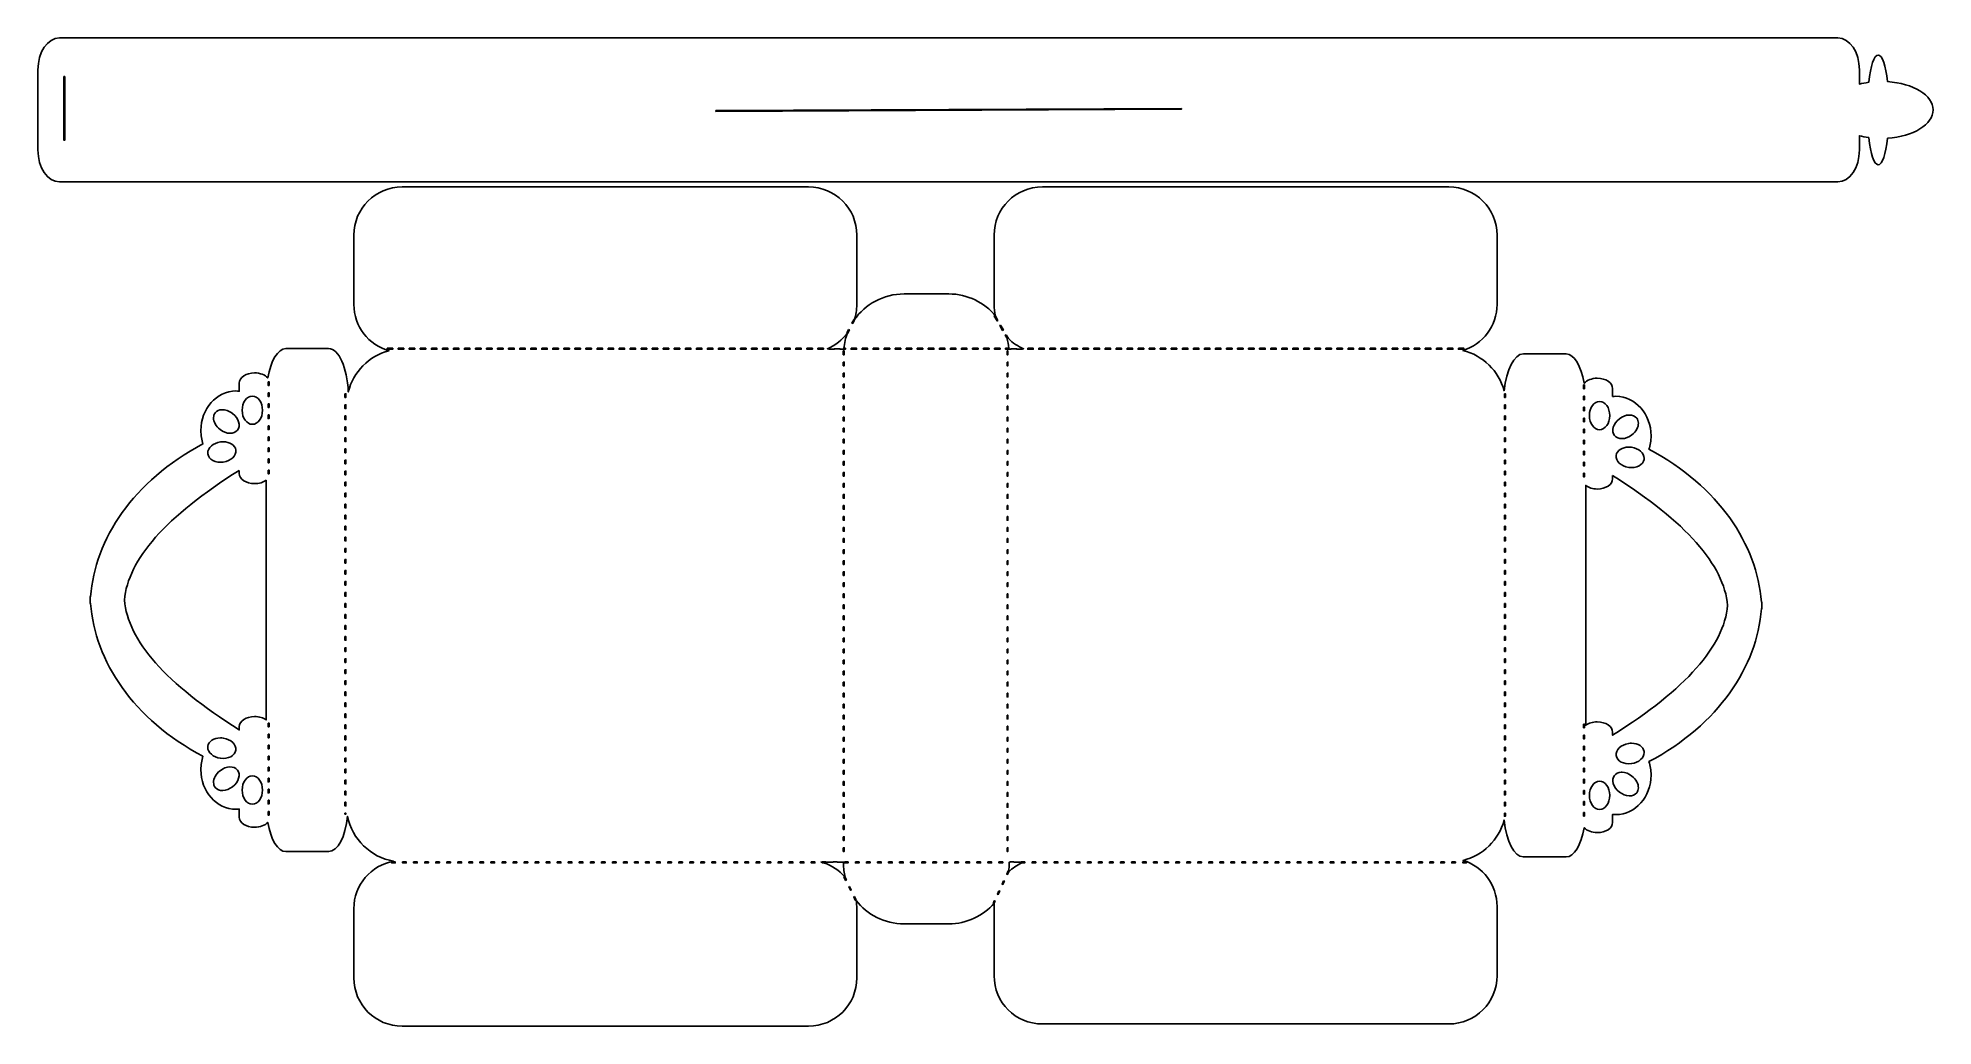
# Model space of a CAD drawing. Header units: centimetres. Extents: x -27 to 27.5, y -14.1 to 14.3.
import ezdxf

# ---------------------------------------------------------------- set-up
doc = ezdxf.new("R2010")
doc.units = ezdxf.units.CM
doc.header["$MEASUREMENT"] = 0
doc.layers.add('Layer 1', color=7, linetype='Continuous')

msp = doc.modelspace()

# ---------------------------------------------------------------- linework, layer by layer
at = {"layer": 'Layer 1', "color": 58, "lineweight": 25}
for points, knots in [([(-26.3657, 14.30251), (-26.71152, 14.30251), (-26.98995, 13.89215), (-26.98995, 13.38226), (-26.98995, 13.38226), (-26.98995, 13.38226), (-26.98995, 11.07873), (-26.98995, 11.07873), (-26.98995, 11.07873), (-26.98995, 10.56884), (-26.71152, 10.15847), (-26.3657, 10.15847), (-26.3657, 10.15847), (-26.3657, 10.15847), (24.75097, 10.15847), (24.75097, 10.15847), (24.75097, 10.15847), (25.09678, 10.15847), (25.37522, 10.56884), (25.37522, 11.07873), (25.37522, 11.07873), (25.37522, 11.07873), (25.37522, 11.48883), (25.37522, 11.48883), (25.37522, 11.48883), (25.46004, 11.46656), (25.54955, 11.44903), (25.64228, 11.43592), (25.64228, 11.43592), (25.69716, 10.96748), (25.79866, 10.65126), (25.91513, 10.65126), (25.91513, 10.65126), (26.02994, 10.65126), (26.13009, 10.95875), (26.18551, 11.41607), (26.18551, 11.41607), (26.92174, 11.46418), (27.49354, 11.81035), (27.49354, 12.23049), (27.49354, 12.23049), (27.49354, 12.65064), (26.92174, 12.9968), (26.18551, 13.04491), (26.18551, 13.04491), (26.13009, 13.50224), (26.02994, 13.80972), (25.91513, 13.80972), (25.91513, 13.80972), (25.79866, 13.80972), (25.69716, 13.49351), (25.64228, 13.02507), (25.64228, 13.02507), (25.54955, 13.01195), (25.46004, 12.99443), (25.37522, 12.97215), (25.37522, 12.97215), (25.37522, 12.97215), (25.37522, 13.38226), (25.37522, 13.38226), (25.37522, 13.38226), (25.37522, 13.89215), (25.09679, 14.30251), (24.75097, 14.30251), (24.75097, 14.30251), (24.75097, 14.30251), (-26.3657, 14.30251), (-26.3657, 14.30251)], [0, 0, 0, 0, 0.05555556, 0.05555556, 0.05555556, 0.05555556, 0.11111111, 0.11111111, 0.11111111, 0.11111111, 0.16666667, 0.16666667, 0.16666667, 0.16666667, 0.22222222, 0.22222222, 0.22222222, 0.22222222, 0.27777778, 0.27777778, 0.27777778, 0.27777778, 0.33333333, 0.33333333, 0.33333333, 0.33333333, 0.38888889, 0.38888889, 0.38888889, 0.38888889, 0.44444444, 0.44444444, 0.44444444, 0.44444444, 0.5, 0.5, 0.5, 0.5, 0.55555556, 0.55555556, 0.55555556, 0.55555556, 0.61111111, 0.61111111, 0.61111111, 0.61111111, 0.66666667, 0.66666667, 0.66666667, 0.66666667, 0.72222222, 0.72222222, 0.72222222, 0.72222222, 0.77777778, 0.77777778, 0.77777778, 0.77777778, 0.83333333, 0.83333333, 0.83333333, 0.83333333, 0.88888889, 0.88888889, 0.88888889, 0.88888889, 1, 1, 1, 1]), ([(-26.24333, 13.19043), (-26.24333, 13.19043), (-26.21687, 13.19043), (-26.21687, 13.19043), (-26.21687, 13.19043), (-26.21687, 13.19043), (-26.21687, 11.35985), (-26.21687, 11.35985), (-26.21687, 11.35985), (-26.21687, 11.35985), (-26.24333, 11.35985), (-26.24333, 11.35985), (-26.24333, 11.35985), (-26.24333, 11.35985), (-26.24333, 13.19043), (-26.24333, 13.19043)], [0, 0, 0, 0, 0.2, 0.2, 0.2, 0.2, 0.4, 0.4, 0.4, 0.4, 0.6, 0.6, 0.6, 0.6, 1, 1, 1, 1]), ([(5.88452, 12.27514), (5.88452, 12.27514), (5.88452, 12.24868), (5.88452, 12.24868), (5.88452, 12.24868), (5.88452, 12.24868), (-7.49926, 12.18584), (-7.49926, 12.18584), (-7.49926, 12.18584), (-7.49926, 12.18584), (-7.49926, 12.2123), (-7.49926, 12.2123), (-7.49926, 12.2123), (-7.49926, 12.2123), (5.88452, 12.27514), (5.88452, 12.27514)], [0, 0, 0, 0, 0.2, 0.2, 0.2, 0.2, 0.4, 0.4, 0.4, 0.4, 0.6, 0.6, 0.6, 0.6, 1, 1, 1, 1])]:
    msp.add_open_spline(points, degree=3, knots=knots, dxfattribs=at)
at = {"layer": 'Layer 1', "color": 36, "lineweight": 25}
for points, knots in [([(-16.51941, 10.01651), (-17.28793, 10.01651), (-17.90682, 9.39762), (-17.90682, 8.62911), (-17.90682, 8.62911), (-17.90682, 8.62911), (-17.90682, 6.63894), (-17.90682, 6.63894), (-17.90682, 6.63894), (-17.90682, 6.0028), (-17.48249, 5.46935), (-16.90058, 5.30445), (-16.90058, 5.30445), (-17.47429, 5.15204), (-17.92264, 4.69902), (-18.06723, 4.12209), (-18.06723, 4.12209), (-18.09669, 4.82244), (-18.33803, 5.36481), (-18.63277, 5.36481), (-18.63277, 5.36481), (-18.63277, 5.36481), (-19.8606, 5.36481), (-19.8606, 5.36481), (-19.8606, 5.36481), (-20.09577, 5.36481), (-20.29658, 5.01931), (-20.38316, 4.52393), (-20.38316, 4.52393), (-20.45962, 4.60946), (-20.59937, 4.66697), (-20.76019, 4.66697), (-20.76019, 4.66697), (-21.00334, 4.66697), (-21.19923, 4.53637), (-21.19923, 4.37428), (-21.19923, 4.37428), (-21.19923, 4.37428), (-21.19923, 4.14111), (-21.19923, 4.14111), (-21.19923, 4.14111), (-21.23139, 4.14461), (-21.26383, 4.1469), (-21.2968, 4.1469), (-21.2968, 4.1469), (-21.85312, 4.1469), (-22.30469, 3.6373), (-22.30469, 3.00919), (-22.30469, 3.00919), (-22.30469, 2.874), (-22.28354, 2.74421), (-22.24516, 2.62389), (-22.24516, 2.62389), (-24.25743, 1.5562), (-25.34686, -0.11325), (-25.47721, -1.77067), (-25.47721, -1.77067), (-25.47721, -1.77067), (-25.48879, -1.77067), (-25.48879, -1.77067), (-25.48879, -1.77067), (-25.4877, -1.80321), (-25.48648, -1.83568), (-25.48465, -1.86824), (-25.48465, -1.86824), (-25.48647, -1.90065), (-25.48771, -1.93258), (-25.48879, -1.96498), (-25.48879, -1.96498), (-25.48879, -1.96498), (-25.47721, -1.96498), (-25.47721, -1.96498), (-25.47721, -1.96498), (-25.34686, -3.6224), (-24.25743, -5.29267), (-22.24516, -6.36037), (-22.24516, -6.36037), (-22.28354, -6.48069), (-22.30469, -6.60965), (-22.30469, -6.74484), (-22.30469, -6.74484), (-22.30469, -7.37295), (-21.85312, -7.88337), (-21.2968, -7.88337), (-21.2968, -7.88337), (-21.26383, -7.88337), (-21.23139, -7.88109), (-21.19923, -7.87759), (-21.19923, -7.87759), (-21.19923, -7.87759), (-21.19923, -8.11075), (-21.19923, -8.11075), (-21.19923, -8.11075), (-21.19923, -8.27285), (-21.00334, -8.40262), (-20.76019, -8.40262), (-20.76019, -8.40262), (-20.59937, -8.40262), (-20.45961, -8.34594), (-20.38316, -8.26041), (-20.38316, -8.26041), (-20.29657, -8.75575), (-20.09575, -9.10128), (-19.8606, -9.10128), (-19.8606, -9.10128), (-19.8606, -9.10128), (-18.63277, -9.10128), (-18.63277, -9.10128), (-18.63277, -9.10128), (-18.3708, -9.10128), (-18.15167, -8.67221), (-18.08542, -8.08512), (-18.08542, -8.08512), (-17.95442, -8.74582), (-17.42911, -9.26139), (-16.76333, -9.37827), (-16.76333, -9.37827), (-17.41459, -9.493), (-17.90682, -10.0582), (-17.90682, -10.74335), (-17.90682, -10.74335), (-17.90682, -10.74335), (-17.90682, -12.73352), (-17.90682, -12.73352), (-17.90682, -12.73352), (-17.90682, -13.50203), (-17.28793, -14.12093), (-16.51941, -14.12093), (-16.51941, -14.12093), (-16.51941, -14.12093), (-4.83475, -14.12093), (-4.83475, -14.12093), (-4.83475, -14.12093), (-4.06624, -14.12093), (-3.44734, -13.50203), (-3.44734, -12.73352), (-3.44734, -12.73352), (-3.44734, -12.73352), (-3.44734, -10.74335), (-3.44734, -10.74335), (-3.44734, -10.74335), (-3.44734, -10.66148), (-3.45453, -10.58149), (-3.46801, -10.50358), (-3.46801, -10.50358), (-3.15068, -10.9149), (-2.65254, -11.17909), (-2.09053, -11.17909), (-2.09053, -11.17909), (-2.09053, -11.17909), (-0.80564, -11.17909), (-0.80564, -11.17909), (-0.80564, -11.17909), (-0.28304, -11.17909), (0.18345, -10.95066), (0.50157, -10.58791), (0.50157, -10.58791), (0.50157, -10.58791), (0.47759, -10.58791), (0.47759, -10.58791), (0.47759, -10.58791), (0.47759, -10.58791), (0.47759, -10.57964), (0.47759, -10.57964), (0.47759, -10.57964), (0.47759, -10.57964), (0.47759, -10.57716), (0.47759, -10.57716), (0.47759, -10.57716), (0.47759, -10.57716), (0.47841, -10.57468), (0.47841, -10.57468), (0.47841, -10.57468), (0.47841, -10.57468), (0.5057, -10.51598), (0.5057, -10.51598), (0.5057, -10.51598), (0.5057, -10.51598), (0.52968, -10.52673), (0.52968, -10.52673), (0.52968, -10.52673), (0.52968, -10.52673), (0.50404, -10.58212), (0.50404, -10.58212), (0.50404, -10.58212), (0.50404, -10.58212), (0.50404, -10.58791), (0.50404, -10.58791), (0.50404, -10.58791), (0.50404, -10.58791), (0.50239, -10.58791), (0.50239, -10.58791), (0.50239, -10.58791), (0.50039, -10.61848), (0.49908, -10.64943), (0.49908, -10.68052), (0.49908, -10.68052), (0.49908, -10.68052), (0.49908, -12.67068), (0.49908, -12.67068), (0.49908, -12.67068), (0.49908, -13.43919), (1.11716, -14.05809), (1.88567, -14.05809), (1.88567, -14.05809), (1.88567, -14.05809), (13.57033, -14.05809), (13.57033, -14.05809), (13.57033, -14.05809), (14.33884, -14.05809), (14.95774, -13.43919), (14.95774, -12.67068), (14.95774, -12.67068), (14.95774, -12.67068), (14.95774, -10.68052), (14.95774, -10.68052), (14.95774, -10.68052), (14.95774, -10.05491), (14.54749, -9.5284), (13.98043, -9.35429), (13.98043, -9.35429), (14.55488, -9.211), (15.00683, -8.76631), (15.16196, -8.19674), (15.16196, -8.19674), (15.22233, -8.80512), (15.44614, -9.25425), (15.71428, -9.25425), (15.71428, -9.25425), (15.71428, -9.25425), (16.94129, -9.25425), (16.94129, -9.25425), (16.94129, -9.25425), (17.17645, -9.25425), (17.37808, -8.90876), (17.46466, -8.41337), (17.46466, -8.41337), (17.54117, -8.49877), (17.6802, -8.55641), (17.84087, -8.55641), (17.84087, -8.55641), (18.08402, -8.55641), (18.27991, -8.42581), (18.27991, -8.26371), (18.27991, -8.26371), (18.27991, -8.26371), (18.27991, -8.03138), (18.27991, -8.03138), (18.27991, -8.03138), (18.31207, -8.03488), (18.34451, -8.03634), (18.37748, -8.03634), (18.37748, -8.03634), (18.93381, -8.03634), (19.38538, -7.52674), (19.38538, -6.89863), (19.38538, -6.89863), (19.38538, -6.76344), (19.36421, -6.63365), (19.32584, -6.51333), (19.32584, -6.51333), (21.33811, -5.44563), (22.42838, -3.77619), (22.55872, -2.11877), (22.55872, -2.11877), (22.55872, -2.11877), (22.56947, -2.11877), (22.56947, -2.11877), (22.56947, -2.11877), (22.56839, -2.08637), (22.56716, -2.05444), (22.56533, -2.02203), (22.56533, -2.02203), (22.56716, -1.98947), (22.56838, -1.957), (22.56947, -1.92446), (22.56947, -1.92446), (22.56947, -1.92446), (22.55872, -1.92446), (22.55872, -1.92446), (22.55872, -1.92446), (22.42837, -0.26704), (21.33811, 1.40241), (19.32584, 2.4701), (19.32584, 2.4701), (19.36422, 2.59043), (19.38538, 2.72021), (19.38538, 2.8554), (19.38538, 2.8554), (19.38538, 3.48351), (18.93381, 3.99394), (18.37748, 3.99394), (18.37748, 3.99394), (18.34451, 3.99394), (18.31207, 3.99165), (18.27991, 3.98815), (18.27991, 3.98815), (18.27991, 3.98815), (18.27991, 4.22131), (18.27991, 4.22131), (18.27991, 4.22131), (18.27991, 4.38341), (18.08401, 4.51318), (17.84087, 4.51318), (17.84087, 4.51318), (17.68036, 4.51318), (17.54122, 4.45623), (17.46466, 4.37097), (17.46466, 4.37097), (17.37808, 4.86632), (17.17643, 5.21185), (16.94129, 5.21185), (16.94129, 5.21185), (16.94129, 5.21185), (15.71428, 5.21185), (15.71428, 5.21185), (15.71428, 5.21185), (15.44618, 5.21185), (15.22236, 4.76261), (15.16196, 4.15434), (15.16196, 4.15434), (15.00648, 4.72489), (14.55306, 5.1695), (13.97713, 5.31189), (13.97713, 5.31189), (14.54586, 5.48498), (14.95774, 6.01214), (14.95774, 6.63894), (14.95774, 6.63894), (14.95774, 6.63894), (14.95774, 8.62911), (14.95774, 8.62911), (14.95774, 8.62911), (14.95774, 9.39762), (14.33884, 10.01651), (13.57033, 10.01651), (13.57033, 10.01651), (13.57033, 10.01651), (1.88567, 10.01651), (1.88567, 10.01651), (1.88567, 10.01651), (1.11715, 10.01651), (0.49908, 9.39762), (0.49908, 8.62911), (0.49908, 8.62911), (0.49908, 8.62911), (0.49908, 6.63894), (0.49908, 6.63894), (0.49908, 6.63894), (0.49908, 6.52272), (0.51292, 6.41017), (0.5396, 6.30243), (0.5396, 6.30243), (0.22133, 6.6908), (-0.26206, 6.93825), (-0.80564, 6.93825), (-0.80564, 6.93825), (-0.80564, 6.93825), (-2.09053, 6.93825), (-2.09053, 6.93825), (-2.09053, 6.93825), (-2.68536, 6.93825), (-3.20865, 6.64228), (-3.52176, 6.18915), (-3.52176, 6.18915), (-3.47375, 6.33012), (-3.44734, 6.48132), (-3.44734, 6.63894), (-3.44734, 6.63894), (-3.44734, 6.63894), (-3.44734, 8.62911), (-3.44734, 8.62911), (-3.44734, 8.62911), (-3.44734, 9.39762), (-4.06624, 10.01651), (-4.83475, 10.01651), (-4.83475, 10.01651), (-4.83475, 10.01651), (-16.51941, 10.01651), (-16.51941, 10.01651)], [0, 0, 0, 0, 0.01041667, 0.01041667, 0.01041667, 0.01041667, 0.02083333, 0.02083333, 0.02083333, 0.02083333, 0.03125, 0.03125, 0.03125, 0.03125, 0.04166667, 0.04166667, 0.04166667, 0.04166667, 0.05208333, 0.05208333, 0.05208333, 0.05208333, 0.0625, 0.0625, 0.0625, 0.0625, 0.07291667, 0.07291667, 0.07291667, 0.07291667, 0.08333333, 0.08333333, 0.08333333, 0.08333333, 0.09375, 0.09375, 0.09375, 0.09375, 0.10416667, 0.10416667, 0.10416667, 0.10416667, 0.11458333, 0.11458333, 0.11458333, 0.11458333, 0.125, 0.125, 0.125, 0.125, 0.13541667, 0.13541667, 0.13541667, 0.13541667, 0.14583333, 0.14583333, 0.14583333, 0.14583333, 0.15625, 0.15625, 0.15625, 0.15625, 0.16666667, 0.16666667, 0.16666667, 0.16666667, 0.17708333, 0.17708333, 0.17708333, 0.17708333, 0.1875, 0.1875, 0.1875, 0.1875, 0.19791667, 0.19791667, 0.19791667, 0.19791667, 0.20833333, 0.20833333, 0.20833333, 0.20833333, 0.21875, 0.21875, 0.21875, 0.21875, 0.22916667, 0.22916667, 0.22916667, 0.22916667, 0.23958333, 0.23958333, 0.23958333, 0.23958333, 0.25, 0.25, 0.25, 0.25, 0.26041667, 0.26041667, 0.26041667, 0.26041667, 0.27083333, 0.27083333, 0.27083333, 0.27083333, 0.28125, 0.28125, 0.28125, 0.28125, 0.29166667, 0.29166667, 0.29166667, 0.29166667, 0.30208333, 0.30208333, 0.30208333, 0.30208333, 0.3125, 0.3125, 0.3125, 0.3125, 0.32291667, 0.32291667, 0.32291667, 0.32291667, 0.33333333, 0.33333333, 0.33333333, 0.33333333, 0.34375, 0.34375, 0.34375, 0.34375, 0.35416667, 0.35416667, 0.35416667, 0.35416667, 0.36458333, 0.36458333, 0.36458333, 0.36458333, 0.375, 0.375, 0.375, 0.375, 0.38541667, 0.38541667, 0.38541667, 0.38541667, 0.39583333, 0.39583333, 0.39583333, 0.39583333, 0.40625, 0.40625, 0.40625, 0.40625, 0.41666667, 0.41666667, 0.41666667, 0.41666667, 0.42708333, 0.42708333, 0.42708333, 0.42708333, 0.4375, 0.4375, 0.4375, 0.4375, 0.44791667, 0.44791667, 0.44791667, 0.44791667, 0.45833333, 0.45833333, 0.45833333, 0.45833333, 0.46875, 0.46875, 0.46875, 0.46875, 0.47916667, 0.47916667, 0.47916667, 0.47916667, 0.48958333, 0.48958333, 0.48958333, 0.48958333, 0.5, 0.5, 0.5, 0.5, 0.51041667, 0.51041667, 0.51041667, 0.51041667, 0.52083333, 0.52083333, 0.52083333, 0.52083333, 0.53125, 0.53125, 0.53125, 0.53125, 0.54166667, 0.54166667, 0.54166667, 0.54166667, 0.55208333, 0.55208333, 0.55208333, 0.55208333, 0.5625, 0.5625, 0.5625, 0.5625, 0.57291667, 0.57291667, 0.57291667, 0.57291667, 0.58333333, 0.58333333, 0.58333333, 0.58333333, 0.59375, 0.59375, 0.59375, 0.59375, 0.60416667, 0.60416667, 0.60416667, 0.60416667, 0.61458333, 0.61458333, 0.61458333, 0.61458333, 0.625, 0.625, 0.625, 0.625, 0.63541667, 0.63541667, 0.63541667, 0.63541667, 0.64583333, 0.64583333, 0.64583333, 0.64583333, 0.65625, 0.65625, 0.65625, 0.65625, 0.66666667, 0.66666667, 0.66666667, 0.66666667, 0.67708333, 0.67708333, 0.67708333, 0.67708333, 0.6875, 0.6875, 0.6875, 0.6875, 0.69791667, 0.69791667, 0.69791667, 0.69791667, 0.70833333, 0.70833333, 0.70833333, 0.70833333, 0.71875, 0.71875, 0.71875, 0.71875, 0.72916667, 0.72916667, 0.72916667, 0.72916667, 0.73958333, 0.73958333, 0.73958333, 0.73958333, 0.75, 0.75, 0.75, 0.75, 0.76041667, 0.76041667, 0.76041667, 0.76041667, 0.77083333, 0.77083333, 0.77083333, 0.77083333, 0.78125, 0.78125, 0.78125, 0.78125, 0.79166667, 0.79166667, 0.79166667, 0.79166667, 0.80208333, 0.80208333, 0.80208333, 0.80208333, 0.8125, 0.8125, 0.8125, 0.8125, 0.82291667, 0.82291667, 0.82291667, 0.82291667, 0.83333333, 0.83333333, 0.83333333, 0.83333333, 0.84375, 0.84375, 0.84375, 0.84375, 0.85416667, 0.85416667, 0.85416667, 0.85416667, 0.86458333, 0.86458333, 0.86458333, 0.86458333, 0.875, 0.875, 0.875, 0.875, 0.88541667, 0.88541667, 0.88541667, 0.88541667, 0.89583333, 0.89583333, 0.89583333, 0.89583333, 0.90625, 0.90625, 0.90625, 0.90625, 0.91666667, 0.91666667, 0.91666667, 0.91666667, 0.92708333, 0.92708333, 0.92708333, 0.92708333, 0.9375, 0.9375, 0.9375, 0.9375, 0.94791667, 0.94791667, 0.94791667, 0.94791667, 0.95833333, 0.95833333, 0.95833333, 0.95833333, 0.96875, 0.96875, 0.96875, 0.96875, 0.97916667, 0.97916667, 0.97916667, 0.97916667, 1, 1, 1, 1]), ([(-3.53747, 6.19494), (-3.53747, 6.19494), (-3.51432, 6.18254), (-3.51432, 6.18254), (-3.51432, 6.18254), (-3.51432, 6.18254), (-3.5631, 6.08911), (-3.5631, 6.08911), (-3.5631, 6.08911), (-3.5631, 6.08911), (-3.58625, 6.10151), (-3.58625, 6.10151), (-3.58625, 6.10151), (-3.58625, 6.10151), (-3.53747, 6.19494), (-3.53747, 6.19494)], [0, 0, 0, 0, 0.2, 0.2, 0.2, 0.2, 0.4, 0.4, 0.4, 0.4, 0.6, 0.6, 0.6, 0.6, 1, 1, 1, 1]), ([(0.52554, 6.314), (0.52554, 6.314), (0.60492, 6.17675), (0.60492, 6.17675), (0.60492, 6.17675), (0.60492, 6.17675), (0.58259, 6.16352), (0.58259, 6.16352), (0.58259, 6.16352), (0.58259, 6.16352), (0.50322, 6.30077), (0.50322, 6.30077), (0.50322, 6.30077), (0.50322, 6.30077), (0.52554, 6.314), (0.52554, 6.314)], [0, 0, 0, 0, 0.2, 0.2, 0.2, 0.2, 0.4, 0.4, 0.4, 0.4, 0.6, 0.6, 0.6, 0.6, 1, 1, 1, 1]), ([(0.68512, 6.0395), (0.68512, 6.0395), (0.7645, 5.90224), (0.7645, 5.90224), (0.7645, 5.90224), (0.7645, 5.90224), (0.74134, 5.88901), (0.74134, 5.88901), (0.74134, 5.88901), (0.74134, 5.88901), (0.66197, 6.02627), (0.66197, 6.02627), (0.66197, 6.02627), (0.66197, 6.02627), (0.68512, 6.0395), (0.68512, 6.0395)], [0, 0, 0, 0, 0.2, 0.2, 0.2, 0.2, 0.4, 0.4, 0.4, 0.4, 0.6, 0.6, 0.6, 0.6, 1, 1, 1, 1]), ([(-3.68381, 5.91299), (-3.68381, 5.91299), (-3.66066, 5.90142), (-3.66066, 5.90142), (-3.66066, 5.90142), (-3.66066, 5.90142), (-3.70945, 5.80716), (-3.70945, 5.80716), (-3.70945, 5.80716), (-3.70945, 5.80716), (-3.71937, 5.81212), (-3.71937, 5.81212), (-3.71937, 5.81212), (-3.7711, 5.6738), (-3.80519, 5.52664), (-3.82024, 5.3739), (-3.82024, 5.3739), (-3.82024, 5.3739), (-3.77311, 5.3739), (-3.77311, 5.3739), (-3.77311, 5.3739), (-3.77311, 5.3739), (-3.77311, 5.34745), (-3.77311, 5.34745), (-3.77311, 5.34745), (-3.77311, 5.34745), (-3.93186, 5.34745), (-3.93186, 5.34745), (-3.93186, 5.34745), (-3.93186, 5.34745), (-3.93186, 5.36068), (-3.93186, 5.36068), (-3.93186, 5.36068), (-3.93186, 5.36068), (-4.09061, 5.36068), (-4.09061, 5.36068), (-4.09061, 5.36068), (-4.09061, 5.36068), (-4.09061, 5.34745), (-4.09061, 5.34745), (-4.09061, 5.34745), (-4.09061, 5.34745), (-4.24936, 5.34745), (-4.24936, 5.34745), (-4.24936, 5.34745), (-4.24936, 5.34745), (-4.24936, 5.36068), (-4.24936, 5.36068), (-4.24936, 5.36068), (-4.24936, 5.36068), (-4.29401, 5.36068), (-4.29401, 5.36068), (-4.29401, 5.36068), (-4.06402, 5.45763), (-3.86588, 5.61441), (-3.71937, 5.81212), (-3.71937, 5.81212), (-3.71937, 5.81212), (-3.71937, 5.81295), (-3.71937, 5.81295), (-3.71937, 5.81295), (-3.71937, 5.81295), (-3.7326, 5.81956), (-3.7326, 5.81956), (-3.7326, 5.81956), (-3.7326, 5.81956), (-3.68381, 5.91299), (-3.68381, 5.91299)], [0, 0, 0, 0, 0.05555556, 0.05555556, 0.05555556, 0.05555556, 0.11111111, 0.11111111, 0.11111111, 0.11111111, 0.16666667, 0.16666667, 0.16666667, 0.16666667, 0.22222222, 0.22222222, 0.22222222, 0.22222222, 0.27777778, 0.27777778, 0.27777778, 0.27777778, 0.33333333, 0.33333333, 0.33333333, 0.33333333, 0.38888889, 0.38888889, 0.38888889, 0.38888889, 0.44444444, 0.44444444, 0.44444444, 0.44444444, 0.5, 0.5, 0.5, 0.5, 0.55555556, 0.55555556, 0.55555556, 0.55555556, 0.61111111, 0.61111111, 0.61111111, 0.61111111, 0.66666667, 0.66666667, 0.66666667, 0.66666667, 0.72222222, 0.72222222, 0.72222222, 0.72222222, 0.77777778, 0.77777778, 0.77777778, 0.77777778, 0.83333333, 0.83333333, 0.83333333, 0.83333333, 0.88888889, 0.88888889, 0.88888889, 0.88888889, 1, 1, 1, 1]), ([(0.84387, 5.76416), (0.84387, 5.76416), (0.90919, 5.65254), (0.90919, 5.65254), (0.90919, 5.65254), (0.90947, 5.65227), (0.90974, 5.65199), (0.91002, 5.65172), (0.91002, 5.65172), (1.03422, 5.52906), (1.18144, 5.42959), (1.34492, 5.36068), (1.34492, 5.36068), (1.34492, 5.36068), (1.30689, 5.36068), (1.30689, 5.36068), (1.30689, 5.36068), (1.30689, 5.36068), (1.30689, 5.34745), (1.30689, 5.34745), (1.30689, 5.34745), (1.30689, 5.34745), (1.14814, 5.34745), (1.14814, 5.34745), (1.14814, 5.34745), (1.14814, 5.34745), (1.14814, 5.36068), (1.14814, 5.36068), (1.14814, 5.36068), (1.14814, 5.36068), (0.98939, 5.36068), (0.98939, 5.36068), (0.98939, 5.36068), (0.98939, 5.36068), (0.98939, 5.34745), (0.98939, 5.34745), (0.98939, 5.34745), (0.98939, 5.34745), (0.83064, 5.34745), (0.83064, 5.34745), (0.83064, 5.34745), (0.83064, 5.34745), (0.83064, 5.3739), (0.83064, 5.3739), (0.83064, 5.3739), (0.83064, 5.3739), (0.92325, 5.3739), (0.92325, 5.3739), (0.92325, 5.3739), (0.91309, 5.4763), (0.89401, 5.57608), (0.86702, 5.67239), (0.86702, 5.67239), (0.86702, 5.67239), (0.82154, 5.75094), (0.82154, 5.75094), (0.82154, 5.75094), (0.82154, 5.75094), (0.84387, 5.76416), (0.84387, 5.76416)], [0, 0, 0, 0, 0.0625, 0.0625, 0.0625, 0.0625, 0.125, 0.125, 0.125, 0.125, 0.1875, 0.1875, 0.1875, 0.1875, 0.25, 0.25, 0.25, 0.25, 0.3125, 0.3125, 0.3125, 0.3125, 0.375, 0.375, 0.375, 0.375, 0.4375, 0.4375, 0.4375, 0.4375, 0.5, 0.5, 0.5, 0.5, 0.5625, 0.5625, 0.5625, 0.5625, 0.625, 0.625, 0.625, 0.625, 0.6875, 0.6875, 0.6875, 0.6875, 0.75, 0.75, 0.75, 0.75, 0.8125, 0.8125, 0.8125, 0.8125, 0.875, 0.875, 0.875, 0.875, 1, 1, 1, 1]), ([(-16.94936, 5.3739), (-16.94936, 5.3739), (-16.79061, 5.3739), (-16.79061, 5.3739), (-16.79061, 5.3739), (-16.79061, 5.3739), (-16.79061, 5.34745), (-16.79061, 5.34745), (-16.79061, 5.34745), (-16.79061, 5.34745), (-16.94936, 5.34745), (-16.94936, 5.34745), (-16.94936, 5.34745), (-16.94936, 5.34745), (-16.94936, 5.3739), (-16.94936, 5.3739)], [0, 0, 0, 0, 0.2, 0.2, 0.2, 0.2, 0.4, 0.4, 0.4, 0.4, 0.6, 0.6, 0.6, 0.6, 1, 1, 1, 1]), ([(-16.63186, 5.3739), (-16.63186, 5.3739), (-16.47311, 5.3739), (-16.47311, 5.3739), (-16.47311, 5.3739), (-16.47311, 5.3739), (-16.47311, 5.34745), (-16.47311, 5.34745), (-16.47311, 5.34745), (-16.47311, 5.34745), (-16.63186, 5.34745), (-16.63186, 5.34745), (-16.63186, 5.34745), (-16.63186, 5.34745), (-16.63186, 5.3739), (-16.63186, 5.3739)], [0, 0, 0, 0, 0.2, 0.2, 0.2, 0.2, 0.4, 0.4, 0.4, 0.4, 0.6, 0.6, 0.6, 0.6, 1, 1, 1, 1]), ([(-16.31436, 5.3739), (-16.31436, 5.3739), (-16.15561, 5.3739), (-16.15561, 5.3739), (-16.15561, 5.3739), (-16.15561, 5.3739), (-16.15561, 5.34745), (-16.15561, 5.34745), (-16.15561, 5.34745), (-16.15561, 5.34745), (-16.31436, 5.34745), (-16.31436, 5.34745), (-16.31436, 5.34745), (-16.31436, 5.34745), (-16.31436, 5.3739), (-16.31436, 5.3739)], [0, 0, 0, 0, 0.2, 0.2, 0.2, 0.2, 0.4, 0.4, 0.4, 0.4, 0.6, 0.6, 0.6, 0.6, 1, 1, 1, 1]), ([(-15.99686, 5.3739), (-15.99686, 5.3739), (-15.83811, 5.3739), (-15.83811, 5.3739), (-15.83811, 5.3739), (-15.83811, 5.3739), (-15.83811, 5.34745), (-15.83811, 5.34745), (-15.83811, 5.34745), (-15.83811, 5.34745), (-15.99686, 5.34745), (-15.99686, 5.34745), (-15.99686, 5.34745), (-15.99686, 5.34745), (-15.99686, 5.3739), (-15.99686, 5.3739)], [0, 0, 0, 0, 0.2, 0.2, 0.2, 0.2, 0.4, 0.4, 0.4, 0.4, 0.6, 0.6, 0.6, 0.6, 1, 1, 1, 1]), ([(-15.67936, 5.3739), (-15.67936, 5.3739), (-15.52061, 5.3739), (-15.52061, 5.3739), (-15.52061, 5.3739), (-15.52061, 5.3739), (-15.52061, 5.34745), (-15.52061, 5.34745), (-15.52061, 5.34745), (-15.52061, 5.34745), (-15.67936, 5.34745), (-15.67936, 5.34745), (-15.67936, 5.34745), (-15.67936, 5.34745), (-15.67936, 5.3739), (-15.67936, 5.3739)], [0, 0, 0, 0, 0.2, 0.2, 0.2, 0.2, 0.4, 0.4, 0.4, 0.4, 0.6, 0.6, 0.6, 0.6, 1, 1, 1, 1]), ([(-15.36186, 5.3739), (-15.36186, 5.3739), (-15.20311, 5.3739), (-15.20311, 5.3739), (-15.20311, 5.3739), (-15.20311, 5.3739), (-15.20311, 5.34745), (-15.20311, 5.34745), (-15.20311, 5.34745), (-15.20311, 5.34745), (-15.36186, 5.34745), (-15.36186, 5.34745), (-15.36186, 5.34745), (-15.36186, 5.34745), (-15.36186, 5.3739), (-15.36186, 5.3739)], [0, 0, 0, 0, 0.2, 0.2, 0.2, 0.2, 0.4, 0.4, 0.4, 0.4, 0.6, 0.6, 0.6, 0.6, 1, 1, 1, 1]), ([(-15.04436, 5.3739), (-15.04436, 5.3739), (-14.88561, 5.3739), (-14.88561, 5.3739), (-14.88561, 5.3739), (-14.88561, 5.3739), (-14.88561, 5.34745), (-14.88561, 5.34745), (-14.88561, 5.34745), (-14.88561, 5.34745), (-15.04436, 5.34745), (-15.04436, 5.34745), (-15.04436, 5.34745), (-15.04436, 5.34745), (-15.04436, 5.3739), (-15.04436, 5.3739)], [0, 0, 0, 0, 0.2, 0.2, 0.2, 0.2, 0.4, 0.4, 0.4, 0.4, 0.6, 0.6, 0.6, 0.6, 1, 1, 1, 1]), ([(-14.72686, 5.3739), (-14.72686, 5.3739), (-14.56811, 5.3739), (-14.56811, 5.3739), (-14.56811, 5.3739), (-14.56811, 5.3739), (-14.56811, 5.34745), (-14.56811, 5.34745), (-14.56811, 5.34745), (-14.56811, 5.34745), (-14.72686, 5.34745), (-14.72686, 5.34745), (-14.72686, 5.34745), (-14.72686, 5.34745), (-14.72686, 5.3739), (-14.72686, 5.3739)], [0, 0, 0, 0, 0.2, 0.2, 0.2, 0.2, 0.4, 0.4, 0.4, 0.4, 0.6, 0.6, 0.6, 0.6, 1, 1, 1, 1]), ([(-14.40936, 5.3739), (-14.40936, 5.3739), (-14.25061, 5.3739), (-14.25061, 5.3739), (-14.25061, 5.3739), (-14.25061, 5.3739), (-14.25061, 5.34745), (-14.25061, 5.34745), (-14.25061, 5.34745), (-14.25061, 5.34745), (-14.40936, 5.34745), (-14.40936, 5.34745), (-14.40936, 5.34745), (-14.40936, 5.34745), (-14.40936, 5.3739), (-14.40936, 5.3739)], [0, 0, 0, 0, 0.2, 0.2, 0.2, 0.2, 0.4, 0.4, 0.4, 0.4, 0.6, 0.6, 0.6, 0.6, 1, 1, 1, 1]), ([(-14.09186, 5.3739), (-14.09186, 5.3739), (-13.93311, 5.3739), (-13.93311, 5.3739), (-13.93311, 5.3739), (-13.93311, 5.3739), (-13.93311, 5.34745), (-13.93311, 5.34745), (-13.93311, 5.34745), (-13.93311, 5.34745), (-14.09186, 5.34745), (-14.09186, 5.34745), (-14.09186, 5.34745), (-14.09186, 5.34745), (-14.09186, 5.3739), (-14.09186, 5.3739)], [0, 0, 0, 0, 0.2, 0.2, 0.2, 0.2, 0.4, 0.4, 0.4, 0.4, 0.6, 0.6, 0.6, 0.6, 1, 1, 1, 1]), ([(-13.77436, 5.3739), (-13.77436, 5.3739), (-13.61561, 5.3739), (-13.61561, 5.3739), (-13.61561, 5.3739), (-13.61561, 5.3739), (-13.61561, 5.34745), (-13.61561, 5.34745), (-13.61561, 5.34745), (-13.61561, 5.34745), (-13.77436, 5.34745), (-13.77436, 5.34745), (-13.77436, 5.34745), (-13.77436, 5.34745), (-13.77436, 5.3739), (-13.77436, 5.3739)], [0, 0, 0, 0, 0.2, 0.2, 0.2, 0.2, 0.4, 0.4, 0.4, 0.4, 0.6, 0.6, 0.6, 0.6, 1, 1, 1, 1]), ([(-13.45686, 5.3739), (-13.45686, 5.3739), (-13.29811, 5.3739), (-13.29811, 5.3739), (-13.29811, 5.3739), (-13.29811, 5.3739), (-13.29811, 5.34745), (-13.29811, 5.34745), (-13.29811, 5.34745), (-13.29811, 5.34745), (-13.45686, 5.34745), (-13.45686, 5.34745), (-13.45686, 5.34745), (-13.45686, 5.34745), (-13.45686, 5.3739), (-13.45686, 5.3739)], [0, 0, 0, 0, 0.2, 0.2, 0.2, 0.2, 0.4, 0.4, 0.4, 0.4, 0.6, 0.6, 0.6, 0.6, 1, 1, 1, 1]), ([(-13.13936, 5.3739), (-13.13936, 5.3739), (-12.98061, 5.3739), (-12.98061, 5.3739), (-12.98061, 5.3739), (-12.98061, 5.3739), (-12.98061, 5.34745), (-12.98061, 5.34745), (-12.98061, 5.34745), (-12.98061, 5.34745), (-13.13936, 5.34745), (-13.13936, 5.34745), (-13.13936, 5.34745), (-13.13936, 5.34745), (-13.13936, 5.3739), (-13.13936, 5.3739)], [0, 0, 0, 0, 0.2, 0.2, 0.2, 0.2, 0.4, 0.4, 0.4, 0.4, 0.6, 0.6, 0.6, 0.6, 1, 1, 1, 1]), ([(-12.82186, 5.3739), (-12.82186, 5.3739), (-12.66311, 5.3739), (-12.66311, 5.3739), (-12.66311, 5.3739), (-12.66311, 5.3739), (-12.66311, 5.34745), (-12.66311, 5.34745), (-12.66311, 5.34745), (-12.66311, 5.34745), (-12.82186, 5.34745), (-12.82186, 5.34745), (-12.82186, 5.34745), (-12.82186, 5.34745), (-12.82186, 5.3739), (-12.82186, 5.3739)], [0, 0, 0, 0, 0.2, 0.2, 0.2, 0.2, 0.4, 0.4, 0.4, 0.4, 0.6, 0.6, 0.6, 0.6, 1, 1, 1, 1]), ([(-12.50436, 5.3739), (-12.50436, 5.3739), (-12.34561, 5.3739), (-12.34561, 5.3739), (-12.34561, 5.3739), (-12.34561, 5.3739), (-12.34561, 5.34745), (-12.34561, 5.34745), (-12.34561, 5.34745), (-12.34561, 5.34745), (-12.50436, 5.34745), (-12.50436, 5.34745), (-12.50436, 5.34745), (-12.50436, 5.34745), (-12.50436, 5.3739), (-12.50436, 5.3739)], [0, 0, 0, 0, 0.2, 0.2, 0.2, 0.2, 0.4, 0.4, 0.4, 0.4, 0.6, 0.6, 0.6, 0.6, 1, 1, 1, 1]), ([(-12.18686, 5.3739), (-12.18686, 5.3739), (-12.02811, 5.3739), (-12.02811, 5.3739), (-12.02811, 5.3739), (-12.02811, 5.3739), (-12.02811, 5.34745), (-12.02811, 5.34745), (-12.02811, 5.34745), (-12.02811, 5.34745), (-12.18686, 5.34745), (-12.18686, 5.34745), (-12.18686, 5.34745), (-12.18686, 5.34745), (-12.18686, 5.3739), (-12.18686, 5.3739)], [0, 0, 0, 0, 0.2, 0.2, 0.2, 0.2, 0.4, 0.4, 0.4, 0.4, 0.6, 0.6, 0.6, 0.6, 1, 1, 1, 1]), ([(-11.86936, 5.3739), (-11.86936, 5.3739), (-11.71061, 5.3739), (-11.71061, 5.3739), (-11.71061, 5.3739), (-11.71061, 5.3739), (-11.71061, 5.34745), (-11.71061, 5.34745), (-11.71061, 5.34745), (-11.71061, 5.34745), (-11.86936, 5.34745), (-11.86936, 5.34745), (-11.86936, 5.34745), (-11.86936, 5.34745), (-11.86936, 5.3739), (-11.86936, 5.3739)], [0, 0, 0, 0, 0.2, 0.2, 0.2, 0.2, 0.4, 0.4, 0.4, 0.4, 0.6, 0.6, 0.6, 0.6, 1, 1, 1, 1]), ([(-11.55186, 5.3739), (-11.55186, 5.3739), (-11.39311, 5.3739), (-11.39311, 5.3739), (-11.39311, 5.3739), (-11.39311, 5.3739), (-11.39311, 5.34745), (-11.39311, 5.34745), (-11.39311, 5.34745), (-11.39311, 5.34745), (-11.55186, 5.34745), (-11.55186, 5.34745), (-11.55186, 5.34745), (-11.55186, 5.34745), (-11.55186, 5.3739), (-11.55186, 5.3739)], [0, 0, 0, 0, 0.2, 0.2, 0.2, 0.2, 0.4, 0.4, 0.4, 0.4, 0.6, 0.6, 0.6, 0.6, 1, 1, 1, 1]), ([(-11.23436, 5.3739), (-11.23436, 5.3739), (-11.07561, 5.3739), (-11.07561, 5.3739), (-11.07561, 5.3739), (-11.07561, 5.3739), (-11.07561, 5.34745), (-11.07561, 5.34745), (-11.07561, 5.34745), (-11.07561, 5.34745), (-11.23436, 5.34745), (-11.23436, 5.34745), (-11.23436, 5.34745), (-11.23436, 5.34745), (-11.23436, 5.3739), (-11.23436, 5.3739)], [0, 0, 0, 0, 0.2, 0.2, 0.2, 0.2, 0.4, 0.4, 0.4, 0.4, 0.6, 0.6, 0.6, 0.6, 1, 1, 1, 1]), ([(-10.91686, 5.3739), (-10.91686, 5.3739), (-10.75811, 5.3739), (-10.75811, 5.3739), (-10.75811, 5.3739), (-10.75811, 5.3739), (-10.75811, 5.34745), (-10.75811, 5.34745), (-10.75811, 5.34745), (-10.75811, 5.34745), (-10.91686, 5.34745), (-10.91686, 5.34745), (-10.91686, 5.34745), (-10.91686, 5.34745), (-10.91686, 5.3739), (-10.91686, 5.3739)], [0, 0, 0, 0, 0.2, 0.2, 0.2, 0.2, 0.4, 0.4, 0.4, 0.4, 0.6, 0.6, 0.6, 0.6, 1, 1, 1, 1]), ([(-10.59936, 5.3739), (-10.59936, 5.3739), (-10.44061, 5.3739), (-10.44061, 5.3739), (-10.44061, 5.3739), (-10.44061, 5.3739), (-10.44061, 5.34745), (-10.44061, 5.34745), (-10.44061, 5.34745), (-10.44061, 5.34745), (-10.59936, 5.34745), (-10.59936, 5.34745), (-10.59936, 5.34745), (-10.59936, 5.34745), (-10.59936, 5.3739), (-10.59936, 5.3739)], [0, 0, 0, 0, 0.2, 0.2, 0.2, 0.2, 0.4, 0.4, 0.4, 0.4, 0.6, 0.6, 0.6, 0.6, 1, 1, 1, 1]), ([(-10.28186, 5.3739), (-10.28186, 5.3739), (-10.12311, 5.3739), (-10.12311, 5.3739), (-10.12311, 5.3739), (-10.12311, 5.3739), (-10.12311, 5.34745), (-10.12311, 5.34745), (-10.12311, 5.34745), (-10.12311, 5.34745), (-10.28186, 5.34745), (-10.28186, 5.34745), (-10.28186, 5.34745), (-10.28186, 5.34745), (-10.28186, 5.3739), (-10.28186, 5.3739)], [0, 0, 0, 0, 0.2, 0.2, 0.2, 0.2, 0.4, 0.4, 0.4, 0.4, 0.6, 0.6, 0.6, 0.6, 1, 1, 1, 1]), ([(-9.96436, 5.3739), (-9.96436, 5.3739), (-9.80561, 5.3739), (-9.80561, 5.3739), (-9.80561, 5.3739), (-9.80561, 5.3739), (-9.80561, 5.34745), (-9.80561, 5.34745), (-9.80561, 5.34745), (-9.80561, 5.34745), (-9.96436, 5.34745), (-9.96436, 5.34745), (-9.96436, 5.34745), (-9.96436, 5.34745), (-9.96436, 5.3739), (-9.96436, 5.3739)], [0, 0, 0, 0, 0.2, 0.2, 0.2, 0.2, 0.4, 0.4, 0.4, 0.4, 0.6, 0.6, 0.6, 0.6, 1, 1, 1, 1]), ([(-9.64686, 5.3739), (-9.64686, 5.3739), (-9.48811, 5.3739), (-9.48811, 5.3739), (-9.48811, 5.3739), (-9.48811, 5.3739), (-9.48811, 5.34745), (-9.48811, 5.34745), (-9.48811, 5.34745), (-9.48811, 5.34745), (-9.64686, 5.34745), (-9.64686, 5.34745), (-9.64686, 5.34745), (-9.64686, 5.34745), (-9.64686, 5.3739), (-9.64686, 5.3739)], [0, 0, 0, 0, 0.2, 0.2, 0.2, 0.2, 0.4, 0.4, 0.4, 0.4, 0.6, 0.6, 0.6, 0.6, 1, 1, 1, 1]), ([(-9.32936, 5.3739), (-9.32936, 5.3739), (-9.17061, 5.3739), (-9.17061, 5.3739), (-9.17061, 5.3739), (-9.17061, 5.3739), (-9.17061, 5.34745), (-9.17061, 5.34745), (-9.17061, 5.34745), (-9.17061, 5.34745), (-9.32936, 5.34745), (-9.32936, 5.34745), (-9.32936, 5.34745), (-9.32936, 5.34745), (-9.32936, 5.3739), (-9.32936, 5.3739)], [0, 0, 0, 0, 0.2, 0.2, 0.2, 0.2, 0.4, 0.4, 0.4, 0.4, 0.6, 0.6, 0.6, 0.6, 1, 1, 1, 1]), ([(-9.01186, 5.3739), (-9.01186, 5.3739), (-8.85311, 5.3739), (-8.85311, 5.3739), (-8.85311, 5.3739), (-8.85311, 5.3739), (-8.85311, 5.34745), (-8.85311, 5.34745), (-8.85311, 5.34745), (-8.85311, 5.34745), (-9.01186, 5.34745), (-9.01186, 5.34745), (-9.01186, 5.34745), (-9.01186, 5.34745), (-9.01186, 5.3739), (-9.01186, 5.3739)], [0, 0, 0, 0, 0.2, 0.2, 0.2, 0.2, 0.4, 0.4, 0.4, 0.4, 0.6, 0.6, 0.6, 0.6, 1, 1, 1, 1]), ([(-8.69436, 5.3739), (-8.69436, 5.3739), (-8.53561, 5.3739), (-8.53561, 5.3739), (-8.53561, 5.3739), (-8.53561, 5.3739), (-8.53561, 5.34745), (-8.53561, 5.34745), (-8.53561, 5.34745), (-8.53561, 5.34745), (-8.69436, 5.34745), (-8.69436, 5.34745), (-8.69436, 5.34745), (-8.69436, 5.34745), (-8.69436, 5.3739), (-8.69436, 5.3739)], [0, 0, 0, 0, 0.2, 0.2, 0.2, 0.2, 0.4, 0.4, 0.4, 0.4, 0.6, 0.6, 0.6, 0.6, 1, 1, 1, 1]), ([(-8.37686, 5.3739), (-8.37686, 5.3739), (-8.21811, 5.3739), (-8.21811, 5.3739), (-8.21811, 5.3739), (-8.21811, 5.3739), (-8.21811, 5.34745), (-8.21811, 5.34745), (-8.21811, 5.34745), (-8.21811, 5.34745), (-8.37686, 5.34745), (-8.37686, 5.34745), (-8.37686, 5.34745), (-8.37686, 5.34745), (-8.37686, 5.3739), (-8.37686, 5.3739)], [0, 0, 0, 0, 0.2, 0.2, 0.2, 0.2, 0.4, 0.4, 0.4, 0.4, 0.6, 0.6, 0.6, 0.6, 1, 1, 1, 1]), ([(-8.05936, 5.3739), (-8.05936, 5.3739), (-7.90061, 5.3739), (-7.90061, 5.3739), (-7.90061, 5.3739), (-7.90061, 5.3739), (-7.90061, 5.34745), (-7.90061, 5.34745), (-7.90061, 5.34745), (-7.90061, 5.34745), (-8.05936, 5.34745), (-8.05936, 5.34745), (-8.05936, 5.34745), (-8.05936, 5.34745), (-8.05936, 5.3739), (-8.05936, 5.3739)], [0, 0, 0, 0, 0.2, 0.2, 0.2, 0.2, 0.4, 0.4, 0.4, 0.4, 0.6, 0.6, 0.6, 0.6, 1, 1, 1, 1]), ([(-7.74186, 5.3739), (-7.74186, 5.3739), (-7.58311, 5.3739), (-7.58311, 5.3739), (-7.58311, 5.3739), (-7.58311, 5.3739), (-7.58311, 5.34745), (-7.58311, 5.34745), (-7.58311, 5.34745), (-7.58311, 5.34745), (-7.74186, 5.34745), (-7.74186, 5.34745), (-7.74186, 5.34745), (-7.74186, 5.34745), (-7.74186, 5.3739), (-7.74186, 5.3739)], [0, 0, 0, 0, 0.2, 0.2, 0.2, 0.2, 0.4, 0.4, 0.4, 0.4, 0.6, 0.6, 0.6, 0.6, 1, 1, 1, 1]), ([(-7.42436, 5.3739), (-7.42436, 5.3739), (-7.26561, 5.3739), (-7.26561, 5.3739), (-7.26561, 5.3739), (-7.26561, 5.3739), (-7.26561, 5.34745), (-7.26561, 5.34745), (-7.26561, 5.34745), (-7.26561, 5.34745), (-7.42436, 5.34745), (-7.42436, 5.34745), (-7.42436, 5.34745), (-7.42436, 5.34745), (-7.42436, 5.3739), (-7.42436, 5.3739)], [0, 0, 0, 0, 0.2, 0.2, 0.2, 0.2, 0.4, 0.4, 0.4, 0.4, 0.6, 0.6, 0.6, 0.6, 1, 1, 1, 1]), ([(-7.10686, 5.3739), (-7.10686, 5.3739), (-6.94811, 5.3739), (-6.94811, 5.3739), (-6.94811, 5.3739), (-6.94811, 5.3739), (-6.94811, 5.34745), (-6.94811, 5.34745), (-6.94811, 5.34745), (-6.94811, 5.34745), (-7.10686, 5.34745), (-7.10686, 5.34745), (-7.10686, 5.34745), (-7.10686, 5.34745), (-7.10686, 5.3739), (-7.10686, 5.3739)], [0, 0, 0, 0, 0.2, 0.2, 0.2, 0.2, 0.4, 0.4, 0.4, 0.4, 0.6, 0.6, 0.6, 0.6, 1, 1, 1, 1]), ([(-6.78936, 5.3739), (-6.78936, 5.3739), (-6.63061, 5.3739), (-6.63061, 5.3739), (-6.63061, 5.3739), (-6.63061, 5.3739), (-6.63061, 5.34745), (-6.63061, 5.34745), (-6.63061, 5.34745), (-6.63061, 5.34745), (-6.78936, 5.34745), (-6.78936, 5.34745), (-6.78936, 5.34745), (-6.78936, 5.34745), (-6.78936, 5.3739), (-6.78936, 5.3739)], [0, 0, 0, 0, 0.2, 0.2, 0.2, 0.2, 0.4, 0.4, 0.4, 0.4, 0.6, 0.6, 0.6, 0.6, 1, 1, 1, 1]), ([(-6.47186, 5.3739), (-6.47186, 5.3739), (-6.31311, 5.3739), (-6.31311, 5.3739), (-6.31311, 5.3739), (-6.31311, 5.3739), (-6.31311, 5.34745), (-6.31311, 5.34745), (-6.31311, 5.34745), (-6.31311, 5.34745), (-6.47186, 5.34745), (-6.47186, 5.34745), (-6.47186, 5.34745), (-6.47186, 5.34745), (-6.47186, 5.3739), (-6.47186, 5.3739)], [0, 0, 0, 0, 0.2, 0.2, 0.2, 0.2, 0.4, 0.4, 0.4, 0.4, 0.6, 0.6, 0.6, 0.6, 1, 1, 1, 1]), ([(-6.15436, 5.3739), (-6.15436, 5.3739), (-5.99561, 5.3739), (-5.99561, 5.3739), (-5.99561, 5.3739), (-5.99561, 5.3739), (-5.99561, 5.34745), (-5.99561, 5.34745), (-5.99561, 5.34745), (-5.99561, 5.34745), (-6.15436, 5.34745), (-6.15436, 5.34745), (-6.15436, 5.34745), (-6.15436, 5.34745), (-6.15436, 5.3739), (-6.15436, 5.3739)], [0, 0, 0, 0, 0.2, 0.2, 0.2, 0.2, 0.4, 0.4, 0.4, 0.4, 0.6, 0.6, 0.6, 0.6, 1, 1, 1, 1]), ([(-5.83686, 5.3739), (-5.83686, 5.3739), (-5.67811, 5.3739), (-5.67811, 5.3739), (-5.67811, 5.3739), (-5.67811, 5.3739), (-5.67811, 5.34745), (-5.67811, 5.34745), (-5.67811, 5.34745), (-5.67811, 5.34745), (-5.83686, 5.34745), (-5.83686, 5.34745), (-5.83686, 5.34745), (-5.83686, 5.34745), (-5.83686, 5.3739), (-5.83686, 5.3739)], [0, 0, 0, 0, 0.2, 0.2, 0.2, 0.2, 0.4, 0.4, 0.4, 0.4, 0.6, 0.6, 0.6, 0.6, 1, 1, 1, 1]), ([(-5.51936, 5.3739), (-5.51936, 5.3739), (-5.36061, 5.3739), (-5.36061, 5.3739), (-5.36061, 5.3739), (-5.36061, 5.3739), (-5.36061, 5.34745), (-5.36061, 5.34745), (-5.36061, 5.34745), (-5.36061, 5.34745), (-5.51936, 5.34745), (-5.51936, 5.34745), (-5.51936, 5.34745), (-5.51936, 5.34745), (-5.51936, 5.3739), (-5.51936, 5.3739)], [0, 0, 0, 0, 0.2, 0.2, 0.2, 0.2, 0.4, 0.4, 0.4, 0.4, 0.6, 0.6, 0.6, 0.6, 1, 1, 1, 1]), ([(-5.20186, 5.3739), (-5.20186, 5.3739), (-5.04311, 5.3739), (-5.04311, 5.3739), (-5.04311, 5.3739), (-5.04311, 5.3739), (-5.04311, 5.34745), (-5.04311, 5.34745), (-5.04311, 5.34745), (-5.04311, 5.34745), (-5.20186, 5.34745), (-5.20186, 5.34745), (-5.20186, 5.34745), (-5.20186, 5.34745), (-5.20186, 5.3739), (-5.20186, 5.3739)], [0, 0, 0, 0, 0.2, 0.2, 0.2, 0.2, 0.4, 0.4, 0.4, 0.4, 0.6, 0.6, 0.6, 0.6, 1, 1, 1, 1]), ([(-4.88436, 5.3739), (-4.88436, 5.3739), (-4.72561, 5.3739), (-4.72561, 5.3739), (-4.72561, 5.3739), (-4.72561, 5.3739), (-4.72561, 5.34745), (-4.72561, 5.34745), (-4.72561, 5.34745), (-4.72561, 5.34745), (-4.88436, 5.34745), (-4.88436, 5.34745), (-4.88436, 5.34745), (-4.88436, 5.34745), (-4.88436, 5.3739), (-4.88436, 5.3739)], [0, 0, 0, 0, 0.2, 0.2, 0.2, 0.2, 0.4, 0.4, 0.4, 0.4, 0.6, 0.6, 0.6, 0.6, 1, 1, 1, 1]), ([(-4.56686, 5.3739), (-4.56686, 5.3739), (-4.40811, 5.3739), (-4.40811, 5.3739), (-4.40811, 5.3739), (-4.40811, 5.3739), (-4.40811, 5.34745), (-4.40811, 5.34745), (-4.40811, 5.34745), (-4.40811, 5.34745), (-4.56686, 5.34745), (-4.56686, 5.34745), (-4.56686, 5.34745), (-4.56686, 5.34745), (-4.56686, 5.3739), (-4.56686, 5.3739)], [0, 0, 0, 0, 0.2, 0.2, 0.2, 0.2, 0.4, 0.4, 0.4, 0.4, 0.6, 0.6, 0.6, 0.6, 1, 1, 1, 1]), ([(-3.8376, 5.29701), (-3.8376, 5.29701), (-3.81114, 5.29701), (-3.81114, 5.29701), (-3.81114, 5.29701), (-3.81114, 5.29701), (-3.81114, 5.19118), (-3.81114, 5.19118), (-3.81114, 5.19118), (-3.81114, 5.19118), (-3.8376, 5.19118), (-3.8376, 5.19118), (-3.8376, 5.19118), (-3.8376, 5.19118), (-3.8376, 5.29701), (-3.8376, 5.29701)], [0, 0, 0, 0, 0.2, 0.2, 0.2, 0.2, 0.4, 0.4, 0.4, 0.4, 0.6, 0.6, 0.6, 0.6, 1, 1, 1, 1]), ([(-3.8376, 4.97951), (-3.8376, 4.97951), (-3.81114, 4.97951), (-3.81114, 4.97951), (-3.81114, 4.97951), (-3.81114, 4.97951), (-3.81114, 4.87368), (-3.81114, 4.87368), (-3.81114, 4.87368), (-3.81114, 4.87368), (-3.8376, 4.87368), (-3.8376, 4.87368), (-3.8376, 4.87368), (-3.8376, 4.87368), (-3.8376, 4.97951), (-3.8376, 4.97951)], [0, 0, 0, 0, 0.2, 0.2, 0.2, 0.2, 0.4, 0.4, 0.4, 0.4, 0.6, 0.6, 0.6, 0.6, 1, 1, 1, 1]), ([(-3.61436, 5.3739), (-3.61436, 5.3739), (-3.45561, 5.3739), (-3.45561, 5.3739), (-3.45561, 5.3739), (-3.45561, 5.3739), (-3.45561, 5.34745), (-3.45561, 5.34745), (-3.45561, 5.34745), (-3.45561, 5.34745), (-3.61436, 5.34745), (-3.61436, 5.34745), (-3.61436, 5.34745), (-3.61436, 5.34745), (-3.61436, 5.3739), (-3.61436, 5.3739)], [0, 0, 0, 0, 0.2, 0.2, 0.2, 0.2, 0.4, 0.4, 0.4, 0.4, 0.6, 0.6, 0.6, 0.6, 1, 1, 1, 1]), ([(-3.29686, 5.3739), (-3.29686, 5.3739), (-3.13811, 5.3739), (-3.13811, 5.3739), (-3.13811, 5.3739), (-3.13811, 5.3739), (-3.13811, 5.34745), (-3.13811, 5.34745), (-3.13811, 5.34745), (-3.13811, 5.34745), (-3.29686, 5.34745), (-3.29686, 5.34745), (-3.29686, 5.34745), (-3.29686, 5.34745), (-3.29686, 5.3739), (-3.29686, 5.3739)], [0, 0, 0, 0, 0.2, 0.2, 0.2, 0.2, 0.4, 0.4, 0.4, 0.4, 0.6, 0.6, 0.6, 0.6, 1, 1, 1, 1]), ([(-2.97936, 5.3739), (-2.97936, 5.3739), (-2.82061, 5.3739), (-2.82061, 5.3739), (-2.82061, 5.3739), (-2.82061, 5.3739), (-2.82061, 5.34745), (-2.82061, 5.34745), (-2.82061, 5.34745), (-2.82061, 5.34745), (-2.97936, 5.34745), (-2.97936, 5.34745), (-2.97936, 5.34745), (-2.97936, 5.34745), (-2.97936, 5.3739), (-2.97936, 5.3739)], [0, 0, 0, 0, 0.2, 0.2, 0.2, 0.2, 0.4, 0.4, 0.4, 0.4, 0.6, 0.6, 0.6, 0.6, 1, 1, 1, 1]), ([(-2.66186, 5.3739), (-2.66186, 5.3739), (-2.50311, 5.3739), (-2.50311, 5.3739), (-2.50311, 5.3739), (-2.50311, 5.3739), (-2.50311, 5.34745), (-2.50311, 5.34745), (-2.50311, 5.34745), (-2.50311, 5.34745), (-2.66186, 5.34745), (-2.66186, 5.34745), (-2.66186, 5.34745), (-2.66186, 5.34745), (-2.66186, 5.3739), (-2.66186, 5.3739)], [0, 0, 0, 0, 0.2, 0.2, 0.2, 0.2, 0.4, 0.4, 0.4, 0.4, 0.6, 0.6, 0.6, 0.6, 1, 1, 1, 1]), ([(-2.34436, 5.3739), (-2.34436, 5.3739), (-2.18561, 5.3739), (-2.18561, 5.3739), (-2.18561, 5.3739), (-2.18561, 5.3739), (-2.18561, 5.34745), (-2.18561, 5.34745), (-2.18561, 5.34745), (-2.18561, 5.34745), (-2.34436, 5.34745), (-2.34436, 5.34745), (-2.34436, 5.34745), (-2.34436, 5.34745), (-2.34436, 5.3739), (-2.34436, 5.3739)], [0, 0, 0, 0, 0.2, 0.2, 0.2, 0.2, 0.4, 0.4, 0.4, 0.4, 0.6, 0.6, 0.6, 0.6, 1, 1, 1, 1]), ([(-2.02686, 5.3739), (-2.02686, 5.3739), (-1.86811, 5.3739), (-1.86811, 5.3739), (-1.86811, 5.3739), (-1.86811, 5.3739), (-1.86811, 5.34745), (-1.86811, 5.34745), (-1.86811, 5.34745), (-1.86811, 5.34745), (-2.02686, 5.34745), (-2.02686, 5.34745), (-2.02686, 5.34745), (-2.02686, 5.34745), (-2.02686, 5.3739), (-2.02686, 5.3739)], [0, 0, 0, 0, 0.2, 0.2, 0.2, 0.2, 0.4, 0.4, 0.4, 0.4, 0.6, 0.6, 0.6, 0.6, 1, 1, 1, 1]), ([(-1.70936, 5.3739), (-1.70936, 5.3739), (-1.55061, 5.3739), (-1.55061, 5.3739), (-1.55061, 5.3739), (-1.55061, 5.3739), (-1.55061, 5.34745), (-1.55061, 5.34745), (-1.55061, 5.34745), (-1.55061, 5.34745), (-1.70936, 5.34745), (-1.70936, 5.34745), (-1.70936, 5.34745), (-1.70936, 5.34745), (-1.70936, 5.3739), (-1.70936, 5.3739)], [0, 0, 0, 0, 0.2, 0.2, 0.2, 0.2, 0.4, 0.4, 0.4, 0.4, 0.6, 0.6, 0.6, 0.6, 1, 1, 1, 1]), ([(-1.39186, 5.3739), (-1.39186, 5.3739), (-1.23311, 5.3739), (-1.23311, 5.3739), (-1.23311, 5.3739), (-1.23311, 5.3739), (-1.23311, 5.34745), (-1.23311, 5.34745), (-1.23311, 5.34745), (-1.23311, 5.34745), (-1.39186, 5.34745), (-1.39186, 5.34745), (-1.39186, 5.34745), (-1.39186, 5.34745), (-1.39186, 5.3739), (-1.39186, 5.3739)], [0, 0, 0, 0, 0.2, 0.2, 0.2, 0.2, 0.4, 0.4, 0.4, 0.4, 0.6, 0.6, 0.6, 0.6, 1, 1, 1, 1]), ([(-1.07436, 5.3739), (-1.07436, 5.3739), (-0.91561, 5.3739), (-0.91561, 5.3739), (-0.91561, 5.3739), (-0.91561, 5.3739), (-0.91561, 5.34745), (-0.91561, 5.34745), (-0.91561, 5.34745), (-0.91561, 5.34745), (-1.07436, 5.34745), (-1.07436, 5.34745), (-1.07436, 5.34745), (-1.07436, 5.34745), (-1.07436, 5.3739), (-1.07436, 5.3739)], [0, 0, 0, 0, 0.2, 0.2, 0.2, 0.2, 0.4, 0.4, 0.4, 0.4, 0.6, 0.6, 0.6, 0.6, 1, 1, 1, 1]), ([(-0.75686, 5.3739), (-0.75686, 5.3739), (-0.59811, 5.3739), (-0.59811, 5.3739), (-0.59811, 5.3739), (-0.59811, 5.3739), (-0.59811, 5.34745), (-0.59811, 5.34745), (-0.59811, 5.34745), (-0.59811, 5.34745), (-0.75686, 5.34745), (-0.75686, 5.34745), (-0.75686, 5.34745), (-0.75686, 5.34745), (-0.75686, 5.3739), (-0.75686, 5.3739)], [0, 0, 0, 0, 0.2, 0.2, 0.2, 0.2, 0.4, 0.4, 0.4, 0.4, 0.6, 0.6, 0.6, 0.6, 1, 1, 1, 1]), ([(-0.43936, 5.3739), (-0.43936, 5.3739), (-0.28061, 5.3739), (-0.28061, 5.3739), (-0.28061, 5.3739), (-0.28061, 5.3739), (-0.28061, 5.34745), (-0.28061, 5.34745), (-0.28061, 5.34745), (-0.28061, 5.34745), (-0.43936, 5.34745), (-0.43936, 5.34745), (-0.43936, 5.34745), (-0.43936, 5.34745), (-0.43936, 5.3739), (-0.43936, 5.3739)], [0, 0, 0, 0, 0.2, 0.2, 0.2, 0.2, 0.4, 0.4, 0.4, 0.4, 0.6, 0.6, 0.6, 0.6, 1, 1, 1, 1]), ([(-0.12186, 5.3739), (-0.12186, 5.3739), (0.03689, 5.3739), (0.03689, 5.3739), (0.03689, 5.3739), (0.03689, 5.3739), (0.03689, 5.34745), (0.03689, 5.34745), (0.03689, 5.34745), (0.03689, 5.34745), (-0.12186, 5.34745), (-0.12186, 5.34745), (-0.12186, 5.34745), (-0.12186, 5.34745), (-0.12186, 5.3739), (-0.12186, 5.3739)], [0, 0, 0, 0, 0.2, 0.2, 0.2, 0.2, 0.4, 0.4, 0.4, 0.4, 0.6, 0.6, 0.6, 0.6, 1, 1, 1, 1]), ([(0.19564, 5.3739), (0.19564, 5.3739), (0.35439, 5.3739), (0.35439, 5.3739), (0.35439, 5.3739), (0.35439, 5.3739), (0.35439, 5.34745), (0.35439, 5.34745), (0.35439, 5.34745), (0.35439, 5.34745), (0.19564, 5.34745), (0.19564, 5.34745), (0.19564, 5.34745), (0.19564, 5.34745), (0.19564, 5.3739), (0.19564, 5.3739)], [0, 0, 0, 0, 0.2, 0.2, 0.2, 0.2, 0.4, 0.4, 0.4, 0.4, 0.6, 0.6, 0.6, 0.6, 1, 1, 1, 1]), ([(0.51314, 5.3739), (0.51314, 5.3739), (0.67189, 5.3739), (0.67189, 5.3739), (0.67189, 5.3739), (0.67189, 5.3739), (0.67189, 5.34745), (0.67189, 5.34745), (0.67189, 5.34745), (0.67189, 5.34745), (0.51314, 5.34745), (0.51314, 5.34745), (0.51314, 5.34745), (0.51314, 5.34745), (0.51314, 5.3739), (0.51314, 5.3739)], [0, 0, 0, 0, 0.2, 0.2, 0.2, 0.2, 0.4, 0.4, 0.4, 0.4, 0.6, 0.6, 0.6, 0.6, 1, 1, 1, 1]), ([(0.87198, 5.29701), (0.87198, 5.29701), (0.89844, 5.29701), (0.89844, 5.29701), (0.89844, 5.29701), (0.89844, 5.29701), (0.89844, 5.19118), (0.89844, 5.19118), (0.89844, 5.19118), (0.89844, 5.19118), (0.87198, 5.19118), (0.87198, 5.19118), (0.87198, 5.19118), (0.87198, 5.19118), (0.87198, 5.29701), (0.87198, 5.29701)], [0, 0, 0, 0, 0.2, 0.2, 0.2, 0.2, 0.4, 0.4, 0.4, 0.4, 0.6, 0.6, 0.6, 0.6, 1, 1, 1, 1]), ([(0.87198, 4.97951), (0.87198, 4.97951), (0.89844, 4.97951), (0.89844, 4.97951), (0.89844, 4.97951), (0.89844, 4.97951), (0.89844, 4.87368), (0.89844, 4.87368), (0.89844, 4.87368), (0.89844, 4.87368), (0.87198, 4.87368), (0.87198, 4.87368), (0.87198, 4.87368), (0.87198, 4.87368), (0.87198, 4.97951), (0.87198, 4.97951)], [0, 0, 0, 0, 0.2, 0.2, 0.2, 0.2, 0.4, 0.4, 0.4, 0.4, 0.6, 0.6, 0.6, 0.6, 1, 1, 1, 1]), ([(1.46564, 5.3739), (1.46564, 5.3739), (1.62439, 5.3739), (1.62439, 5.3739), (1.62439, 5.3739), (1.62439, 5.3739), (1.62439, 5.34745), (1.62439, 5.34745), (1.62439, 5.34745), (1.62439, 5.34745), (1.46564, 5.34745), (1.46564, 5.34745), (1.46564, 5.34745), (1.46564, 5.34745), (1.46564, 5.3739), (1.46564, 5.3739)], [0, 0, 0, 0, 0.2, 0.2, 0.2, 0.2, 0.4, 0.4, 0.4, 0.4, 0.6, 0.6, 0.6, 0.6, 1, 1, 1, 1]), ([(1.78314, 5.3739), (1.78314, 5.3739), (1.94189, 5.3739), (1.94189, 5.3739), (1.94189, 5.3739), (1.94189, 5.3739), (1.94189, 5.34745), (1.94189, 5.34745), (1.94189, 5.34745), (1.94189, 5.34745), (1.78314, 5.34745), (1.78314, 5.34745), (1.78314, 5.34745), (1.78314, 5.34745), (1.78314, 5.3739), (1.78314, 5.3739)], [0, 0, 0, 0, 0.2, 0.2, 0.2, 0.2, 0.4, 0.4, 0.4, 0.4, 0.6, 0.6, 0.6, 0.6, 1, 1, 1, 1]), ([(2.10064, 5.3739), (2.10064, 5.3739), (2.25939, 5.3739), (2.25939, 5.3739), (2.25939, 5.3739), (2.25939, 5.3739), (2.25939, 5.34745), (2.25939, 5.34745), (2.25939, 5.34745), (2.25939, 5.34745), (2.10064, 5.34745), (2.10064, 5.34745), (2.10064, 5.34745), (2.10064, 5.34745), (2.10064, 5.3739), (2.10064, 5.3739)], [0, 0, 0, 0, 0.2, 0.2, 0.2, 0.2, 0.4, 0.4, 0.4, 0.4, 0.6, 0.6, 0.6, 0.6, 1, 1, 1, 1]), ([(2.41814, 5.3739), (2.41814, 5.3739), (2.57689, 5.3739), (2.57689, 5.3739), (2.57689, 5.3739), (2.57689, 5.3739), (2.57689, 5.34745), (2.57689, 5.34745), (2.57689, 5.34745), (2.57689, 5.34745), (2.41814, 5.34745), (2.41814, 5.34745), (2.41814, 5.34745), (2.41814, 5.34745), (2.41814, 5.3739), (2.41814, 5.3739)], [0, 0, 0, 0, 0.2, 0.2, 0.2, 0.2, 0.4, 0.4, 0.4, 0.4, 0.6, 0.6, 0.6, 0.6, 1, 1, 1, 1]), ([(2.73564, 5.3739), (2.73564, 5.3739), (2.89439, 5.3739), (2.89439, 5.3739), (2.89439, 5.3739), (2.89439, 5.3739), (2.89439, 5.34745), (2.89439, 5.34745), (2.89439, 5.34745), (2.89439, 5.34745), (2.73564, 5.34745), (2.73564, 5.34745), (2.73564, 5.34745), (2.73564, 5.34745), (2.73564, 5.3739), (2.73564, 5.3739)], [0, 0, 0, 0, 0.2, 0.2, 0.2, 0.2, 0.4, 0.4, 0.4, 0.4, 0.6, 0.6, 0.6, 0.6, 1, 1, 1, 1]), ([(3.05314, 5.3739), (3.05314, 5.3739), (3.21189, 5.3739), (3.21189, 5.3739), (3.21189, 5.3739), (3.21189, 5.3739), (3.21189, 5.34745), (3.21189, 5.34745), (3.21189, 5.34745), (3.21189, 5.34745), (3.05314, 5.34745), (3.05314, 5.34745), (3.05314, 5.34745), (3.05314, 5.34745), (3.05314, 5.3739), (3.05314, 5.3739)], [0, 0, 0, 0, 0.2, 0.2, 0.2, 0.2, 0.4, 0.4, 0.4, 0.4, 0.6, 0.6, 0.6, 0.6, 1, 1, 1, 1]), ([(3.37064, 5.3739), (3.37064, 5.3739), (3.52939, 5.3739), (3.52939, 5.3739), (3.52939, 5.3739), (3.52939, 5.3739), (3.52939, 5.34745), (3.52939, 5.34745), (3.52939, 5.34745), (3.52939, 5.34745), (3.37064, 5.34745), (3.37064, 5.34745), (3.37064, 5.34745), (3.37064, 5.34745), (3.37064, 5.3739), (3.37064, 5.3739)], [0, 0, 0, 0, 0.2, 0.2, 0.2, 0.2, 0.4, 0.4, 0.4, 0.4, 0.6, 0.6, 0.6, 0.6, 1, 1, 1, 1]), ([(3.68814, 5.3739), (3.68814, 5.3739), (3.84689, 5.3739), (3.84689, 5.3739), (3.84689, 5.3739), (3.84689, 5.3739), (3.84689, 5.34745), (3.84689, 5.34745), (3.84689, 5.34745), (3.84689, 5.34745), (3.68814, 5.34745), (3.68814, 5.34745), (3.68814, 5.34745), (3.68814, 5.34745), (3.68814, 5.3739), (3.68814, 5.3739)], [0, 0, 0, 0, 0.2, 0.2, 0.2, 0.2, 0.4, 0.4, 0.4, 0.4, 0.6, 0.6, 0.6, 0.6, 1, 1, 1, 1]), ([(4.00564, 5.3739), (4.00564, 5.3739), (4.16439, 5.3739), (4.16439, 5.3739), (4.16439, 5.3739), (4.16439, 5.3739), (4.16439, 5.34745), (4.16439, 5.34745), (4.16439, 5.34745), (4.16439, 5.34745), (4.00564, 5.34745), (4.00564, 5.34745), (4.00564, 5.34745), (4.00564, 5.34745), (4.00564, 5.3739), (4.00564, 5.3739)], [0, 0, 0, 0, 0.2, 0.2, 0.2, 0.2, 0.4, 0.4, 0.4, 0.4, 0.6, 0.6, 0.6, 0.6, 1, 1, 1, 1]), ([(4.32314, 5.3739), (4.32314, 5.3739), (4.48189, 5.3739), (4.48189, 5.3739), (4.48189, 5.3739), (4.48189, 5.3739), (4.48189, 5.34745), (4.48189, 5.34745), (4.48189, 5.34745), (4.48189, 5.34745), (4.32314, 5.34745), (4.32314, 5.34745), (4.32314, 5.34745), (4.32314, 5.34745), (4.32314, 5.3739), (4.32314, 5.3739)], [0, 0, 0, 0, 0.2, 0.2, 0.2, 0.2, 0.4, 0.4, 0.4, 0.4, 0.6, 0.6, 0.6, 0.6, 1, 1, 1, 1]), ([(4.64064, 5.3739), (4.64064, 5.3739), (4.79939, 5.3739), (4.79939, 5.3739), (4.79939, 5.3739), (4.79939, 5.3739), (4.79939, 5.34745), (4.79939, 5.34745), (4.79939, 5.34745), (4.79939, 5.34745), (4.64064, 5.34745), (4.64064, 5.34745), (4.64064, 5.34745), (4.64064, 5.34745), (4.64064, 5.3739), (4.64064, 5.3739)], [0, 0, 0, 0, 0.2, 0.2, 0.2, 0.2, 0.4, 0.4, 0.4, 0.4, 0.6, 0.6, 0.6, 0.6, 1, 1, 1, 1]), ([(4.95814, 5.3739), (4.95814, 5.3739), (5.11689, 5.3739), (5.11689, 5.3739), (5.11689, 5.3739), (5.11689, 5.3739), (5.11689, 5.34745), (5.11689, 5.34745), (5.11689, 5.34745), (5.11689, 5.34745), (4.95814, 5.34745), (4.95814, 5.34745), (4.95814, 5.34745), (4.95814, 5.34745), (4.95814, 5.3739), (4.95814, 5.3739)], [0, 0, 0, 0, 0.2, 0.2, 0.2, 0.2, 0.4, 0.4, 0.4, 0.4, 0.6, 0.6, 0.6, 0.6, 1, 1, 1, 1]), ([(5.27564, 5.3739), (5.27564, 5.3739), (5.43439, 5.3739), (5.43439, 5.3739), (5.43439, 5.3739), (5.43439, 5.3739), (5.43439, 5.34745), (5.43439, 5.34745), (5.43439, 5.34745), (5.43439, 5.34745), (5.27564, 5.34745), (5.27564, 5.34745), (5.27564, 5.34745), (5.27564, 5.34745), (5.27564, 5.3739), (5.27564, 5.3739)], [0, 0, 0, 0, 0.2, 0.2, 0.2, 0.2, 0.4, 0.4, 0.4, 0.4, 0.6, 0.6, 0.6, 0.6, 1, 1, 1, 1]), ([(5.59314, 5.3739), (5.59314, 5.3739), (5.75189, 5.3739), (5.75189, 5.3739), (5.75189, 5.3739), (5.75189, 5.3739), (5.75189, 5.34745), (5.75189, 5.34745), (5.75189, 5.34745), (5.75189, 5.34745), (5.59314, 5.34745), (5.59314, 5.34745), (5.59314, 5.34745), (5.59314, 5.34745), (5.59314, 5.3739), (5.59314, 5.3739)], [0, 0, 0, 0, 0.2, 0.2, 0.2, 0.2, 0.4, 0.4, 0.4, 0.4, 0.6, 0.6, 0.6, 0.6, 1, 1, 1, 1]), ([(5.91064, 5.3739), (5.91064, 5.3739), (6.06939, 5.3739), (6.06939, 5.3739), (6.06939, 5.3739), (6.06939, 5.3739), (6.06939, 5.34745), (6.06939, 5.34745), (6.06939, 5.34745), (6.06939, 5.34745), (5.91064, 5.34745), (5.91064, 5.34745), (5.91064, 5.34745), (5.91064, 5.34745), (5.91064, 5.3739), (5.91064, 5.3739)], [0, 0, 0, 0, 0.2, 0.2, 0.2, 0.2, 0.4, 0.4, 0.4, 0.4, 0.6, 0.6, 0.6, 0.6, 1, 1, 1, 1]), ([(6.22814, 5.3739), (6.22814, 5.3739), (6.38689, 5.3739), (6.38689, 5.3739), (6.38689, 5.3739), (6.38689, 5.3739), (6.38689, 5.34745), (6.38689, 5.34745), (6.38689, 5.34745), (6.38689, 5.34745), (6.22814, 5.34745), (6.22814, 5.34745), (6.22814, 5.34745), (6.22814, 5.34745), (6.22814, 5.3739), (6.22814, 5.3739)], [0, 0, 0, 0, 0.2, 0.2, 0.2, 0.2, 0.4, 0.4, 0.4, 0.4, 0.6, 0.6, 0.6, 0.6, 1, 1, 1, 1]), ([(6.54564, 5.3739), (6.54564, 5.3739), (6.70439, 5.3739), (6.70439, 5.3739), (6.70439, 5.3739), (6.70439, 5.3739), (6.70439, 5.34745), (6.70439, 5.34745), (6.70439, 5.34745), (6.70439, 5.34745), (6.54564, 5.34745), (6.54564, 5.34745), (6.54564, 5.34745), (6.54564, 5.34745), (6.54564, 5.3739), (6.54564, 5.3739)], [0, 0, 0, 0, 0.2, 0.2, 0.2, 0.2, 0.4, 0.4, 0.4, 0.4, 0.6, 0.6, 0.6, 0.6, 1, 1, 1, 1]), ([(6.86314, 5.3739), (6.86314, 5.3739), (7.02189, 5.3739), (7.02189, 5.3739), (7.02189, 5.3739), (7.02189, 5.3739), (7.02189, 5.34745), (7.02189, 5.34745), (7.02189, 5.34745), (7.02189, 5.34745), (6.86314, 5.34745), (6.86314, 5.34745), (6.86314, 5.34745), (6.86314, 5.34745), (6.86314, 5.3739), (6.86314, 5.3739)], [0, 0, 0, 0, 0.2, 0.2, 0.2, 0.2, 0.4, 0.4, 0.4, 0.4, 0.6, 0.6, 0.6, 0.6, 1, 1, 1, 1]), ([(7.18064, 5.3739), (7.18064, 5.3739), (7.33939, 5.3739), (7.33939, 5.3739), (7.33939, 5.3739), (7.33939, 5.3739), (7.33939, 5.34745), (7.33939, 5.34745), (7.33939, 5.34745), (7.33939, 5.34745), (7.18064, 5.34745), (7.18064, 5.34745), (7.18064, 5.34745), (7.18064, 5.34745), (7.18064, 5.3739), (7.18064, 5.3739)], [0, 0, 0, 0, 0.2, 0.2, 0.2, 0.2, 0.4, 0.4, 0.4, 0.4, 0.6, 0.6, 0.6, 0.6, 1, 1, 1, 1]), ([(7.49814, 5.3739), (7.49814, 5.3739), (7.65689, 5.3739), (7.65689, 5.3739), (7.65689, 5.3739), (7.65689, 5.3739), (7.65689, 5.34745), (7.65689, 5.34745), (7.65689, 5.34745), (7.65689, 5.34745), (7.49814, 5.34745), (7.49814, 5.34745), (7.49814, 5.34745), (7.49814, 5.34745), (7.49814, 5.3739), (7.49814, 5.3739)], [0, 0, 0, 0, 0.2, 0.2, 0.2, 0.2, 0.4, 0.4, 0.4, 0.4, 0.6, 0.6, 0.6, 0.6, 1, 1, 1, 1]), ([(7.81564, 5.3739), (7.81564, 5.3739), (7.97439, 5.3739), (7.97439, 5.3739), (7.97439, 5.3739), (7.97439, 5.3739), (7.97439, 5.34745), (7.97439, 5.34745), (7.97439, 5.34745), (7.97439, 5.34745), (7.81564, 5.34745), (7.81564, 5.34745), (7.81564, 5.34745), (7.81564, 5.34745), (7.81564, 5.3739), (7.81564, 5.3739)], [0, 0, 0, 0, 0.2, 0.2, 0.2, 0.2, 0.4, 0.4, 0.4, 0.4, 0.6, 0.6, 0.6, 0.6, 1, 1, 1, 1]), ([(8.13314, 5.3739), (8.13314, 5.3739), (8.29189, 5.3739), (8.29189, 5.3739), (8.29189, 5.3739), (8.29189, 5.3739), (8.29189, 5.34745), (8.29189, 5.34745), (8.29189, 5.34745), (8.29189, 5.34745), (8.13314, 5.34745), (8.13314, 5.34745), (8.13314, 5.34745), (8.13314, 5.34745), (8.13314, 5.3739), (8.13314, 5.3739)], [0, 0, 0, 0, 0.2, 0.2, 0.2, 0.2, 0.4, 0.4, 0.4, 0.4, 0.6, 0.6, 0.6, 0.6, 1, 1, 1, 1]), ([(8.45064, 5.3739), (8.45064, 5.3739), (8.60939, 5.3739), (8.60939, 5.3739), (8.60939, 5.3739), (8.60939, 5.3739), (8.60939, 5.34745), (8.60939, 5.34745), (8.60939, 5.34745), (8.60939, 5.34745), (8.45064, 5.34745), (8.45064, 5.34745), (8.45064, 5.34745), (8.45064, 5.34745), (8.45064, 5.3739), (8.45064, 5.3739)], [0, 0, 0, 0, 0.2, 0.2, 0.2, 0.2, 0.4, 0.4, 0.4, 0.4, 0.6, 0.6, 0.6, 0.6, 1, 1, 1, 1]), ([(8.76814, 5.3739), (8.76814, 5.3739), (8.92689, 5.3739), (8.92689, 5.3739), (8.92689, 5.3739), (8.92689, 5.3739), (8.92689, 5.34745), (8.92689, 5.34745), (8.92689, 5.34745), (8.92689, 5.34745), (8.76814, 5.34745), (8.76814, 5.34745), (8.76814, 5.34745), (8.76814, 5.34745), (8.76814, 5.3739), (8.76814, 5.3739)], [0, 0, 0, 0, 0.2, 0.2, 0.2, 0.2, 0.4, 0.4, 0.4, 0.4, 0.6, 0.6, 0.6, 0.6, 1, 1, 1, 1]), ([(9.08564, 5.3739), (9.08564, 5.3739), (9.24439, 5.3739), (9.24439, 5.3739), (9.24439, 5.3739), (9.24439, 5.3739), (9.24439, 5.34745), (9.24439, 5.34745), (9.24439, 5.34745), (9.24439, 5.34745), (9.08564, 5.34745), (9.08564, 5.34745), (9.08564, 5.34745), (9.08564, 5.34745), (9.08564, 5.3739), (9.08564, 5.3739)], [0, 0, 0, 0, 0.2, 0.2, 0.2, 0.2, 0.4, 0.4, 0.4, 0.4, 0.6, 0.6, 0.6, 0.6, 1, 1, 1, 1]), ([(9.40314, 5.3739), (9.40314, 5.3739), (9.56189, 5.3739), (9.56189, 5.3739), (9.56189, 5.3739), (9.56189, 5.3739), (9.56189, 5.34745), (9.56189, 5.34745), (9.56189, 5.34745), (9.56189, 5.34745), (9.40314, 5.34745), (9.40314, 5.34745), (9.40314, 5.34745), (9.40314, 5.34745), (9.40314, 5.3739), (9.40314, 5.3739)], [0, 0, 0, 0, 0.2, 0.2, 0.2, 0.2, 0.4, 0.4, 0.4, 0.4, 0.6, 0.6, 0.6, 0.6, 1, 1, 1, 1]), ([(9.72064, 5.3739), (9.72064, 5.3739), (9.87939, 5.3739), (9.87939, 5.3739), (9.87939, 5.3739), (9.87939, 5.3739), (9.87939, 5.34745), (9.87939, 5.34745), (9.87939, 5.34745), (9.87939, 5.34745), (9.72064, 5.34745), (9.72064, 5.34745), (9.72064, 5.34745), (9.72064, 5.34745), (9.72064, 5.3739), (9.72064, 5.3739)], [0, 0, 0, 0, 0.2, 0.2, 0.2, 0.2, 0.4, 0.4, 0.4, 0.4, 0.6, 0.6, 0.6, 0.6, 1, 1, 1, 1]), ([(10.03814, 5.3739), (10.03814, 5.3739), (10.19689, 5.3739), (10.19689, 5.3739), (10.19689, 5.3739), (10.19689, 5.3739), (10.19689, 5.34745), (10.19689, 5.34745), (10.19689, 5.34745), (10.19689, 5.34745), (10.03814, 5.34745), (10.03814, 5.34745), (10.03814, 5.34745), (10.03814, 5.34745), (10.03814, 5.3739), (10.03814, 5.3739)], [0, 0, 0, 0, 0.2, 0.2, 0.2, 0.2, 0.4, 0.4, 0.4, 0.4, 0.6, 0.6, 0.6, 0.6, 1, 1, 1, 1]), ([(10.35564, 5.3739), (10.35564, 5.3739), (10.51439, 5.3739), (10.51439, 5.3739), (10.51439, 5.3739), (10.51439, 5.3739), (10.51439, 5.34745), (10.51439, 5.34745), (10.51439, 5.34745), (10.51439, 5.34745), (10.35564, 5.34745), (10.35564, 5.34745), (10.35564, 5.34745), (10.35564, 5.34745), (10.35564, 5.3739), (10.35564, 5.3739)], [0, 0, 0, 0, 0.2, 0.2, 0.2, 0.2, 0.4, 0.4, 0.4, 0.4, 0.6, 0.6, 0.6, 0.6, 1, 1, 1, 1]), ([(10.67314, 5.3739), (10.67314, 5.3739), (10.83189, 5.3739), (10.83189, 5.3739), (10.83189, 5.3739), (10.83189, 5.3739), (10.83189, 5.34745), (10.83189, 5.34745), (10.83189, 5.34745), (10.83189, 5.34745), (10.67314, 5.34745), (10.67314, 5.34745), (10.67314, 5.34745), (10.67314, 5.34745), (10.67314, 5.3739), (10.67314, 5.3739)], [0, 0, 0, 0, 0.2, 0.2, 0.2, 0.2, 0.4, 0.4, 0.4, 0.4, 0.6, 0.6, 0.6, 0.6, 1, 1, 1, 1]), ([(10.99064, 5.3739), (10.99064, 5.3739), (11.14939, 5.3739), (11.14939, 5.3739), (11.14939, 5.3739), (11.14939, 5.3739), (11.14939, 5.34745), (11.14939, 5.34745), (11.14939, 5.34745), (11.14939, 5.34745), (10.99064, 5.34745), (10.99064, 5.34745), (10.99064, 5.34745), (10.99064, 5.34745), (10.99064, 5.3739), (10.99064, 5.3739)], [0, 0, 0, 0, 0.2, 0.2, 0.2, 0.2, 0.4, 0.4, 0.4, 0.4, 0.6, 0.6, 0.6, 0.6, 1, 1, 1, 1]), ([(11.30814, 5.3739), (11.30814, 5.3739), (11.46689, 5.3739), (11.46689, 5.3739), (11.46689, 5.3739), (11.46689, 5.3739), (11.46689, 5.34745), (11.46689, 5.34745), (11.46689, 5.34745), (11.46689, 5.34745), (11.30814, 5.34745), (11.30814, 5.34745), (11.30814, 5.34745), (11.30814, 5.34745), (11.30814, 5.3739), (11.30814, 5.3739)], [0, 0, 0, 0, 0.2, 0.2, 0.2, 0.2, 0.4, 0.4, 0.4, 0.4, 0.6, 0.6, 0.6, 0.6, 1, 1, 1, 1]), ([(11.62564, 5.3739), (11.62564, 5.3739), (11.78439, 5.3739), (11.78439, 5.3739), (11.78439, 5.3739), (11.78439, 5.3739), (11.78439, 5.34745), (11.78439, 5.34745), (11.78439, 5.34745), (11.78439, 5.34745), (11.62564, 5.34745), (11.62564, 5.34745), (11.62564, 5.34745), (11.62564, 5.34745), (11.62564, 5.3739), (11.62564, 5.3739)], [0, 0, 0, 0, 0.2, 0.2, 0.2, 0.2, 0.4, 0.4, 0.4, 0.4, 0.6, 0.6, 0.6, 0.6, 1, 1, 1, 1]), ([(11.94314, 5.3739), (11.94314, 5.3739), (12.10189, 5.3739), (12.10189, 5.3739), (12.10189, 5.3739), (12.10189, 5.3739), (12.10189, 5.34745), (12.10189, 5.34745), (12.10189, 5.34745), (12.10189, 5.34745), (11.94314, 5.34745), (11.94314, 5.34745), (11.94314, 5.34745), (11.94314, 5.34745), (11.94314, 5.3739), (11.94314, 5.3739)], [0, 0, 0, 0, 0.2, 0.2, 0.2, 0.2, 0.4, 0.4, 0.4, 0.4, 0.6, 0.6, 0.6, 0.6, 1, 1, 1, 1]), ([(12.26064, 5.3739), (12.26064, 5.3739), (12.41939, 5.3739), (12.41939, 5.3739), (12.41939, 5.3739), (12.41939, 5.3739), (12.41939, 5.34745), (12.41939, 5.34745), (12.41939, 5.34745), (12.41939, 5.34745), (12.26064, 5.34745), (12.26064, 5.34745), (12.26064, 5.34745), (12.26064, 5.34745), (12.26064, 5.3739), (12.26064, 5.3739)], [0, 0, 0, 0, 0.2, 0.2, 0.2, 0.2, 0.4, 0.4, 0.4, 0.4, 0.6, 0.6, 0.6, 0.6, 1, 1, 1, 1]), ([(12.57814, 5.3739), (12.57814, 5.3739), (12.73689, 5.3739), (12.73689, 5.3739), (12.73689, 5.3739), (12.73689, 5.3739), (12.73689, 5.34745), (12.73689, 5.34745), (12.73689, 5.34745), (12.73689, 5.34745), (12.57814, 5.34745), (12.57814, 5.34745), (12.57814, 5.34745), (12.57814, 5.34745), (12.57814, 5.3739), (12.57814, 5.3739)], [0, 0, 0, 0, 0.2, 0.2, 0.2, 0.2, 0.4, 0.4, 0.4, 0.4, 0.6, 0.6, 0.6, 0.6, 1, 1, 1, 1]), ([(12.89564, 5.3739), (12.89564, 5.3739), (13.05439, 5.3739), (13.05439, 5.3739), (13.05439, 5.3739), (13.05439, 5.3739), (13.05439, 5.34745), (13.05439, 5.34745), (13.05439, 5.34745), (13.05439, 5.34745), (12.89564, 5.34745), (12.89564, 5.34745), (12.89564, 5.34745), (12.89564, 5.34745), (12.89564, 5.3739), (12.89564, 5.3739)], [0, 0, 0, 0, 0.2, 0.2, 0.2, 0.2, 0.4, 0.4, 0.4, 0.4, 0.6, 0.6, 0.6, 0.6, 1, 1, 1, 1]), ([(13.21314, 5.3739), (13.21314, 5.3739), (13.37189, 5.3739), (13.37189, 5.3739), (13.37189, 5.3739), (13.37189, 5.3739), (13.37189, 5.34745), (13.37189, 5.34745), (13.37189, 5.34745), (13.37189, 5.34745), (13.21314, 5.34745), (13.21314, 5.34745), (13.21314, 5.34745), (13.21314, 5.34745), (13.21314, 5.3739), (13.21314, 5.3739)], [0, 0, 0, 0, 0.2, 0.2, 0.2, 0.2, 0.4, 0.4, 0.4, 0.4, 0.6, 0.6, 0.6, 0.6, 1, 1, 1, 1]), ([(13.53064, 5.3739), (13.53064, 5.3739), (13.68939, 5.3739), (13.68939, 5.3739), (13.68939, 5.3739), (13.68939, 5.3739), (13.68939, 5.34745), (13.68939, 5.34745), (13.68939, 5.34745), (13.68939, 5.34745), (13.53064, 5.34745), (13.53064, 5.34745), (13.53064, 5.34745), (13.53064, 5.34745), (13.53064, 5.3739), (13.53064, 5.3739)], [0, 0, 0, 0, 0.2, 0.2, 0.2, 0.2, 0.4, 0.4, 0.4, 0.4, 0.6, 0.6, 0.6, 0.6, 1, 1, 1, 1]), ([(13.84814, 5.3739), (13.84814, 5.3739), (14.00689, 5.3739), (14.00689, 5.3739), (14.00689, 5.3739), (14.00689, 5.3739), (14.00689, 5.34745), (14.00689, 5.34745), (14.00689, 5.34745), (14.00689, 5.34745), (13.84814, 5.34745), (13.84814, 5.34745), (13.84814, 5.34745), (13.84814, 5.34745), (13.84814, 5.3739), (13.84814, 5.3739)], [0, 0, 0, 0, 0.2, 0.2, 0.2, 0.2, 0.4, 0.4, 0.4, 0.4, 0.6, 0.6, 0.6, 0.6, 1, 1, 1, 1]), ([(-20.37158, 4.41314), (-20.37158, 4.41314), (-20.34512, 4.41314), (-20.34512, 4.41314), (-20.34512, 4.41314), (-20.34512, 4.41314), (-20.34512, 4.3073), (-20.34512, 4.3073), (-20.34512, 4.3073), (-20.34512, 4.3073), (-20.37158, 4.3073), (-20.37158, 4.3073), (-20.37158, 4.3073), (-20.37158, 4.3073), (-20.37158, 4.41314), (-20.37158, 4.41314)], [0, 0, 0, 0, 0.2, 0.2, 0.2, 0.2, 0.4, 0.4, 0.4, 0.4, 0.6, 0.6, 0.6, 0.6, 1, 1, 1, 1]), ([(-3.8376, 4.66201), (-3.8376, 4.66201), (-3.81114, 4.66201), (-3.81114, 4.66201), (-3.81114, 4.66201), (-3.81114, 4.66201), (-3.81114, 4.55618), (-3.81114, 4.55618), (-3.81114, 4.55618), (-3.81114, 4.55618), (-3.8376, 4.55618), (-3.8376, 4.55618), (-3.8376, 4.55618), (-3.8376, 4.55618), (-3.8376, 4.66201), (-3.8376, 4.66201)], [0, 0, 0, 0, 0.2, 0.2, 0.2, 0.2, 0.4, 0.4, 0.4, 0.4, 0.6, 0.6, 0.6, 0.6, 1, 1, 1, 1]), ([(0.87198, 4.66201), (0.87198, 4.66201), (0.89844, 4.66201), (0.89844, 4.66201), (0.89844, 4.66201), (0.89844, 4.66201), (0.89844, 4.55618), (0.89844, 4.55618), (0.89844, 4.55618), (0.89844, 4.55618), (0.87198, 4.55618), (0.87198, 4.55618), (0.87198, 4.55618), (0.87198, 4.55618), (0.87198, 4.66201), (0.87198, 4.66201)], [0, 0, 0, 0, 0.2, 0.2, 0.2, 0.2, 0.4, 0.4, 0.4, 0.4, 0.6, 0.6, 0.6, 0.6, 1, 1, 1, 1]), ([(-20.82551, 4.00055), (-20.66399, 4.00077), (-20.53311, 3.81891), (-20.53281, 3.59458), (-20.53281, 3.59458), (-20.53251, 3.37026), (-20.66317, 3.188), (-20.82468, 3.18778), (-20.82468, 3.18778), (-20.98619, 3.18757), (-21.11707, 3.36943), (-21.11738, 3.59375), (-21.11738, 3.59375), (-21.11768, 3.81808), (-20.98702, 4.00033), (-20.82551, 4.00055)], [0, 0, 0, 0, 0.2, 0.2, 0.2, 0.2, 0.4, 0.4, 0.4, 0.4, 0.6, 0.6, 0.6, 0.6, 1, 1, 1, 1]), ([(-20.37158, 4.09564), (-20.37158, 4.09564), (-20.34512, 4.09564), (-20.34512, 4.09564), (-20.34512, 4.09564), (-20.34512, 4.09564), (-20.34512, 3.9898), (-20.34512, 3.9898), (-20.34512, 3.9898), (-20.34512, 3.9898), (-20.37158, 3.9898), (-20.37158, 3.9898), (-20.37158, 3.9898), (-20.37158, 3.9898), (-20.37158, 4.09564), (-20.37158, 4.09564)], [0, 0, 0, 0, 0.2, 0.2, 0.2, 0.2, 0.4, 0.4, 0.4, 0.4, 0.6, 0.6, 0.6, 0.6, 1, 1, 1, 1]), ([(-18.16148, 4.06587), (-18.16148, 4.06587), (-18.13503, 4.06587), (-18.13503, 4.06587), (-18.13503, 4.06587), (-18.13503, 4.06587), (-18.13503, 3.96004), (-18.13503, 3.96004), (-18.13503, 3.96004), (-18.13503, 3.96004), (-18.16148, 3.96004), (-18.16148, 3.96004), (-18.16148, 3.96004), (-18.16148, 3.96004), (-18.16148, 4.06587), (-18.16148, 4.06587)], [0, 0, 0, 0, 0.2, 0.2, 0.2, 0.2, 0.4, 0.4, 0.4, 0.4, 0.6, 0.6, 0.6, 0.6, 1, 1, 1, 1]), ([(-3.8376, 4.34451), (-3.8376, 4.34451), (-3.81114, 4.34451), (-3.81114, 4.34451), (-3.81114, 4.34451), (-3.81114, 4.34451), (-3.81114, 4.23868), (-3.81114, 4.23868), (-3.81114, 4.23868), (-3.81114, 4.23868), (-3.8376, 4.23868), (-3.8376, 4.23868), (-3.8376, 4.23868), (-3.8376, 4.23868), (-3.8376, 4.34451), (-3.8376, 4.34451)], [0, 0, 0, 0, 0.2, 0.2, 0.2, 0.2, 0.4, 0.4, 0.4, 0.4, 0.6, 0.6, 0.6, 0.6, 1, 1, 1, 1]), ([(-3.8376, 4.02701), (-3.8376, 4.02701), (-3.81114, 4.02701), (-3.81114, 4.02701), (-3.81114, 4.02701), (-3.81114, 4.02701), (-3.81114, 3.92118), (-3.81114, 3.92118), (-3.81114, 3.92118), (-3.81114, 3.92118), (-3.8376, 3.92118), (-3.8376, 3.92118), (-3.8376, 3.92118), (-3.8376, 3.92118), (-3.8376, 4.02701), (-3.8376, 4.02701)], [0, 0, 0, 0, 0.2, 0.2, 0.2, 0.2, 0.4, 0.4, 0.4, 0.4, 0.6, 0.6, 0.6, 0.6, 1, 1, 1, 1]), ([(0.87198, 4.34451), (0.87198, 4.34451), (0.89844, 4.34451), (0.89844, 4.34451), (0.89844, 4.34451), (0.89844, 4.34451), (0.89844, 4.23868), (0.89844, 4.23868), (0.89844, 4.23868), (0.89844, 4.23868), (0.87198, 4.23868), (0.87198, 4.23868), (0.87198, 4.23868), (0.87198, 4.23868), (0.87198, 4.34451), (0.87198, 4.34451)], [0, 0, 0, 0, 0.2, 0.2, 0.2, 0.2, 0.4, 0.4, 0.4, 0.4, 0.6, 0.6, 0.6, 0.6, 1, 1, 1, 1]), ([(0.87198, 4.02701), (0.87198, 4.02701), (0.89844, 4.02701), (0.89844, 4.02701), (0.89844, 4.02701), (0.89844, 4.02701), (0.89844, 3.92118), (0.89844, 3.92118), (0.89844, 3.92118), (0.89844, 3.92118), (0.87198, 3.92118), (0.87198, 3.92118), (0.87198, 3.92118), (0.87198, 3.92118), (0.87198, 4.02701), (0.87198, 4.02701)], [0, 0, 0, 0, 0.2, 0.2, 0.2, 0.2, 0.4, 0.4, 0.4, 0.4, 0.6, 0.6, 0.6, 0.6, 1, 1, 1, 1]), ([(15.17106, 4.06587), (15.17106, 4.06587), (15.19752, 4.06587), (15.19752, 4.06587), (15.19752, 4.06587), (15.19752, 4.06587), (15.19752, 3.96004), (15.19752, 3.96004), (15.19752, 3.96004), (15.19752, 3.96004), (15.17106, 3.96004), (15.17106, 3.96004), (15.17106, 3.96004), (15.17106, 3.96004), (15.17106, 4.06587), (15.17106, 4.06587)], [0, 0, 0, 0, 0.2, 0.2, 0.2, 0.2, 0.4, 0.4, 0.4, 0.4, 0.6, 0.6, 0.6, 0.6, 1, 1, 1, 1]), ([(17.444, 4.31888), (17.444, 4.31888), (17.47045, 4.31888), (17.47045, 4.31888), (17.47045, 4.31888), (17.47045, 4.31888), (17.47045, 4.21304), (17.47045, 4.21304), (17.47045, 4.21304), (17.47045, 4.21304), (17.444, 4.21304), (17.444, 4.21304), (17.444, 4.21304), (17.444, 4.21304), (17.444, 4.31888), (17.444, 4.31888)], [0, 0, 0, 0, 0.2, 0.2, 0.2, 0.2, 0.4, 0.4, 0.4, 0.4, 0.6, 0.6, 0.6, 0.6, 1, 1, 1, 1]), ([(17.444, 4.00138), (17.444, 4.00138), (17.47045, 4.00138), (17.47045, 4.00138), (17.47045, 4.00138), (17.47045, 4.00138), (17.47045, 3.89554), (17.47045, 3.89554), (17.47045, 3.89554), (17.47045, 3.89554), (17.444, 3.89554), (17.444, 3.89554), (17.444, 3.89554), (17.444, 3.89554), (17.444, 4.00138), (17.444, 4.00138)], [0, 0, 0, 0, 0.2, 0.2, 0.2, 0.2, 0.4, 0.4, 0.4, 0.4, 0.6, 0.6, 0.6, 0.6, 1, 1, 1, 1]), ([(17.90702, 3.84676), (18.06853, 3.84655), (18.19918, 3.66512), (18.19888, 3.44079), (18.19888, 3.44079), (18.19858, 3.21647), (18.0677, 3.03378), (17.90619, 3.034), (17.90619, 3.034), (17.74467, 3.03421), (17.61319, 3.21729), (17.61349, 3.44162), (17.61349, 3.44162), (17.61379, 3.66594), (17.74549, 3.84698), (17.90702, 3.84676)], [0, 0, 0, 0, 0.2, 0.2, 0.2, 0.2, 0.4, 0.4, 0.4, 0.4, 0.6, 0.6, 0.6, 0.6, 1, 1, 1, 1]), ([(-21.70525, 3.60864), (-21.60647, 3.61389), (-21.49212, 3.57721), (-21.39271, 3.4995), (-21.39271, 3.4995), (-21.21597, 3.36135), (-21.15351, 3.14554), (-21.25297, 3.01829), (-21.25297, 3.01829), (-21.35244, 2.89103), (-21.57646, 2.90081), (-21.7532, 3.03896), (-21.7532, 3.03896), (-21.87471, 3.13393), (-21.94199, 3.26535), (-21.94006, 3.37961), (-21.94006, 3.37961), (-21.93919, 3.43154), (-21.92402, 3.47957), (-21.89294, 3.51934), (-21.89294, 3.51934), (-21.84942, 3.57501), (-21.78207, 3.60455), (-21.70525, 3.60864)], [0, 0, 0, 0, 0.14285714, 0.14285714, 0.14285714, 0.14285714, 0.28571429, 0.28571429, 0.28571429, 0.28571429, 0.42857143, 0.42857143, 0.42857143, 0.42857143, 0.57142857, 0.57142857, 0.57142857, 0.57142857, 0.71428571, 0.71428571, 0.71428571, 0.71428571, 1, 1, 1, 1]), ([(-20.37158, 3.77814), (-20.37158, 3.77814), (-20.34512, 3.77814), (-20.34512, 3.77814), (-20.34512, 3.77814), (-20.34512, 3.77814), (-20.34512, 3.6723), (-20.34512, 3.6723), (-20.34512, 3.6723), (-20.34512, 3.6723), (-20.37158, 3.6723), (-20.37158, 3.6723), (-20.37158, 3.6723), (-20.37158, 3.6723), (-20.37158, 3.77814), (-20.37158, 3.77814)], [0, 0, 0, 0, 0.2, 0.2, 0.2, 0.2, 0.4, 0.4, 0.4, 0.4, 0.6, 0.6, 0.6, 0.6, 1, 1, 1, 1]), ([(-20.37158, 3.46064), (-20.37158, 3.46064), (-20.34512, 3.46064), (-20.34512, 3.46064), (-20.34512, 3.46064), (-20.34512, 3.46064), (-20.34512, 3.3548), (-20.34512, 3.3548), (-20.34512, 3.3548), (-20.34512, 3.3548), (-20.37158, 3.3548), (-20.37158, 3.3548), (-20.37158, 3.3548), (-20.37158, 3.3548), (-20.37158, 3.46064), (-20.37158, 3.46064)], [0, 0, 0, 0, 0.2, 0.2, 0.2, 0.2, 0.4, 0.4, 0.4, 0.4, 0.6, 0.6, 0.6, 0.6, 1, 1, 1, 1]), ([(-18.16148, 3.74837), (-18.16148, 3.74837), (-18.13503, 3.74837), (-18.13503, 3.74837), (-18.13503, 3.74837), (-18.13503, 3.74837), (-18.13503, 3.64254), (-18.13503, 3.64254), (-18.13503, 3.64254), (-18.13503, 3.64254), (-18.16148, 3.64254), (-18.16148, 3.64254), (-18.16148, 3.64254), (-18.16148, 3.64254), (-18.16148, 3.74837), (-18.16148, 3.74837)], [0, 0, 0, 0, 0.2, 0.2, 0.2, 0.2, 0.4, 0.4, 0.4, 0.4, 0.6, 0.6, 0.6, 0.6, 1, 1, 1, 1]), ([(-18.16148, 3.43087), (-18.16148, 3.43087), (-18.13503, 3.43087), (-18.13503, 3.43087), (-18.13503, 3.43087), (-18.13503, 3.43087), (-18.13503, 3.32504), (-18.13503, 3.32504), (-18.13503, 3.32504), (-18.13503, 3.32504), (-18.16148, 3.32504), (-18.16148, 3.32504), (-18.16148, 3.32504), (-18.16148, 3.32504), (-18.16148, 3.43087), (-18.16148, 3.43087)], [0, 0, 0, 0, 0.2, 0.2, 0.2, 0.2, 0.4, 0.4, 0.4, 0.4, 0.6, 0.6, 0.6, 0.6, 1, 1, 1, 1]), ([(-3.8376, 3.70951), (-3.8376, 3.70951), (-3.81114, 3.70951), (-3.81114, 3.70951), (-3.81114, 3.70951), (-3.81114, 3.70951), (-3.81114, 3.60368), (-3.81114, 3.60368), (-3.81114, 3.60368), (-3.81114, 3.60368), (-3.8376, 3.60368), (-3.8376, 3.60368), (-3.8376, 3.60368), (-3.8376, 3.60368), (-3.8376, 3.70951), (-3.8376, 3.70951)], [0, 0, 0, 0, 0.2, 0.2, 0.2, 0.2, 0.4, 0.4, 0.4, 0.4, 0.6, 0.6, 0.6, 0.6, 1, 1, 1, 1]), ([(-3.8376, 3.39201), (-3.8376, 3.39201), (-3.81114, 3.39201), (-3.81114, 3.39201), (-3.81114, 3.39201), (-3.81114, 3.39201), (-3.81114, 3.28618), (-3.81114, 3.28618), (-3.81114, 3.28618), (-3.81114, 3.28618), (-3.8376, 3.28618), (-3.8376, 3.28618), (-3.8376, 3.28618), (-3.8376, 3.28618), (-3.8376, 3.39201), (-3.8376, 3.39201)], [0, 0, 0, 0, 0.2, 0.2, 0.2, 0.2, 0.4, 0.4, 0.4, 0.4, 0.6, 0.6, 0.6, 0.6, 1, 1, 1, 1]), ([(0.87198, 3.70951), (0.87198, 3.70951), (0.89844, 3.70951), (0.89844, 3.70951), (0.89844, 3.70951), (0.89844, 3.70951), (0.89844, 3.60368), (0.89844, 3.60368), (0.89844, 3.60368), (0.89844, 3.60368), (0.87198, 3.60368), (0.87198, 3.60368), (0.87198, 3.60368), (0.87198, 3.60368), (0.87198, 3.70951), (0.87198, 3.70951)], [0, 0, 0, 0, 0.2, 0.2, 0.2, 0.2, 0.4, 0.4, 0.4, 0.4, 0.6, 0.6, 0.6, 0.6, 1, 1, 1, 1]), ([(0.87198, 3.39201), (0.87198, 3.39201), (0.89844, 3.39201), (0.89844, 3.39201), (0.89844, 3.39201), (0.89844, 3.39201), (0.89844, 3.28618), (0.89844, 3.28618), (0.89844, 3.28618), (0.89844, 3.28618), (0.87198, 3.28618), (0.87198, 3.28618), (0.87198, 3.28618), (0.87198, 3.28618), (0.87198, 3.39201), (0.87198, 3.39201)], [0, 0, 0, 0, 0.2, 0.2, 0.2, 0.2, 0.4, 0.4, 0.4, 0.4, 0.6, 0.6, 0.6, 0.6, 1, 1, 1, 1]), ([(15.17106, 3.74837), (15.17106, 3.74837), (15.19752, 3.74837), (15.19752, 3.74837), (15.19752, 3.74837), (15.19752, 3.74837), (15.19752, 3.64254), (15.19752, 3.64254), (15.19752, 3.64254), (15.19752, 3.64254), (15.17106, 3.64254), (15.17106, 3.64254), (15.17106, 3.64254), (15.17106, 3.64254), (15.17106, 3.74837), (15.17106, 3.74837)], [0, 0, 0, 0, 0.2, 0.2, 0.2, 0.2, 0.4, 0.4, 0.4, 0.4, 0.6, 0.6, 0.6, 0.6, 1, 1, 1, 1]), ([(15.17106, 3.43087), (15.17106, 3.43087), (15.19752, 3.43087), (15.19752, 3.43087), (15.19752, 3.43087), (15.19752, 3.43087), (15.19752, 3.32504), (15.19752, 3.32504), (15.19752, 3.32504), (15.19752, 3.32504), (15.17106, 3.32504), (15.17106, 3.32504), (15.17106, 3.32504), (15.17106, 3.32504), (15.17106, 3.43087), (15.17106, 3.43087)], [0, 0, 0, 0, 0.2, 0.2, 0.2, 0.2, 0.4, 0.4, 0.4, 0.4, 0.6, 0.6, 0.6, 0.6, 1, 1, 1, 1]), ([(17.444, 3.68388), (17.444, 3.68388), (17.47045, 3.68388), (17.47045, 3.68388), (17.47045, 3.68388), (17.47045, 3.68388), (17.47045, 3.57804), (17.47045, 3.57804), (17.47045, 3.57804), (17.47045, 3.57804), (17.444, 3.57804), (17.444, 3.57804), (17.444, 3.57804), (17.444, 3.57804), (17.444, 3.68388), (17.444, 3.68388)], [0, 0, 0, 0, 0.2, 0.2, 0.2, 0.2, 0.4, 0.4, 0.4, 0.4, 0.6, 0.6, 0.6, 0.6, 1, 1, 1, 1]), ([(17.444, 3.36638), (17.444, 3.36638), (17.47045, 3.36638), (17.47045, 3.36638), (17.47045, 3.36638), (17.47045, 3.36638), (17.47045, 3.26054), (17.47045, 3.26054), (17.47045, 3.26054), (17.47045, 3.26054), (17.444, 3.26054), (17.444, 3.26054), (17.444, 3.26054), (17.444, 3.26054), (17.444, 3.36638), (17.444, 3.36638)], [0, 0, 0, 0, 0.2, 0.2, 0.2, 0.2, 0.4, 0.4, 0.4, 0.4, 0.6, 0.6, 0.6, 0.6, 1, 1, 1, 1]), ([(18.75285, 3.45568), (18.84341, 3.45932), (18.92471, 3.42918), (18.97444, 3.36555), (18.97444, 3.36555), (19.00553, 3.32578), (19.02069, 3.27775), (19.02157, 3.22582), (19.02157, 3.22582), (19.0235, 3.11156), (18.95539, 2.98014), (18.83388, 2.88517), (18.83388, 2.88517), (18.65714, 2.74702), (18.43312, 2.73807), (18.33366, 2.86532), (18.33366, 2.86532), (18.23419, 2.99258), (18.29748, 3.20756), (18.47421, 3.34571), (18.47421, 3.34571), (18.56258, 3.41478), (18.6623, 3.45203), (18.75285, 3.45568)], [0, 0, 0, 0, 0.14285714, 0.14285714, 0.14285714, 0.14285714, 0.28571429, 0.28571429, 0.28571429, 0.28571429, 0.42857143, 0.42857143, 0.42857143, 0.42857143, 0.57142857, 0.57142857, 0.57142857, 0.57142857, 0.71428571, 0.71428571, 0.71428571, 0.71428571, 1, 1, 1, 1]), ([(-20.37158, 3.14314), (-20.37158, 3.14314), (-20.34512, 3.14314), (-20.34512, 3.14314), (-20.34512, 3.14314), (-20.34512, 3.14314), (-20.34512, 3.0373), (-20.34512, 3.0373), (-20.34512, 3.0373), (-20.34512, 3.0373), (-20.37158, 3.0373), (-20.37158, 3.0373), (-20.37158, 3.0373), (-20.37158, 3.0373), (-20.37158, 3.14314), (-20.37158, 3.14314)], [0, 0, 0, 0, 0.2, 0.2, 0.2, 0.2, 0.4, 0.4, 0.4, 0.4, 0.6, 0.6, 0.6, 0.6, 1, 1, 1, 1]), ([(-20.37158, 2.82564), (-20.37158, 2.82564), (-20.34512, 2.82564), (-20.34512, 2.82564), (-20.34512, 2.82564), (-20.34512, 2.82564), (-20.34512, 2.7198), (-20.34512, 2.7198), (-20.34512, 2.7198), (-20.34512, 2.7198), (-20.37158, 2.7198), (-20.37158, 2.7198), (-20.37158, 2.7198), (-20.37158, 2.7198), (-20.37158, 2.82564), (-20.37158, 2.82564)], [0, 0, 0, 0, 0.2, 0.2, 0.2, 0.2, 0.4, 0.4, 0.4, 0.4, 0.6, 0.6, 0.6, 0.6, 1, 1, 1, 1]), ([(-18.16148, 3.11337), (-18.16148, 3.11337), (-18.13503, 3.11337), (-18.13503, 3.11337), (-18.13503, 3.11337), (-18.13503, 3.11337), (-18.13503, 3.00754), (-18.13503, 3.00754), (-18.13503, 3.00754), (-18.13503, 3.00754), (-18.16148, 3.00754), (-18.16148, 3.00754), (-18.16148, 3.00754), (-18.16148, 3.00754), (-18.16148, 3.11337), (-18.16148, 3.11337)], [0, 0, 0, 0, 0.2, 0.2, 0.2, 0.2, 0.4, 0.4, 0.4, 0.4, 0.6, 0.6, 0.6, 0.6, 1, 1, 1, 1]), ([(-18.16148, 2.79587), (-18.16148, 2.79587), (-18.13503, 2.79587), (-18.13503, 2.79587), (-18.13503, 2.79587), (-18.13503, 2.79587), (-18.13503, 2.69004), (-18.13503, 2.69004), (-18.13503, 2.69004), (-18.13503, 2.69004), (-18.16148, 2.69004), (-18.16148, 2.69004), (-18.16148, 2.69004), (-18.16148, 2.69004), (-18.16148, 2.79587), (-18.16148, 2.79587)], [0, 0, 0, 0, 0.2, 0.2, 0.2, 0.2, 0.4, 0.4, 0.4, 0.4, 0.6, 0.6, 0.6, 0.6, 1, 1, 1, 1]), ([(-3.8376, 3.07451), (-3.8376, 3.07451), (-3.81114, 3.07451), (-3.81114, 3.07451), (-3.81114, 3.07451), (-3.81114, 3.07451), (-3.81114, 2.96868), (-3.81114, 2.96868), (-3.81114, 2.96868), (-3.81114, 2.96868), (-3.8376, 2.96868), (-3.8376, 2.96868), (-3.8376, 2.96868), (-3.8376, 2.96868), (-3.8376, 3.07451), (-3.8376, 3.07451)], [0, 0, 0, 0, 0.2, 0.2, 0.2, 0.2, 0.4, 0.4, 0.4, 0.4, 0.6, 0.6, 0.6, 0.6, 1, 1, 1, 1]), ([(-3.8376, 2.75701), (-3.8376, 2.75701), (-3.81114, 2.75701), (-3.81114, 2.75701), (-3.81114, 2.75701), (-3.81114, 2.75701), (-3.81114, 2.65118), (-3.81114, 2.65118), (-3.81114, 2.65118), (-3.81114, 2.65118), (-3.8376, 2.65118), (-3.8376, 2.65118), (-3.8376, 2.65118), (-3.8376, 2.65118), (-3.8376, 2.75701), (-3.8376, 2.75701)], [0, 0, 0, 0, 0.2, 0.2, 0.2, 0.2, 0.4, 0.4, 0.4, 0.4, 0.6, 0.6, 0.6, 0.6, 1, 1, 1, 1]), ([(0.87198, 3.07451), (0.87198, 3.07451), (0.89844, 3.07451), (0.89844, 3.07451), (0.89844, 3.07451), (0.89844, 3.07451), (0.89844, 2.96868), (0.89844, 2.96868), (0.89844, 2.96868), (0.89844, 2.96868), (0.87198, 2.96868), (0.87198, 2.96868), (0.87198, 2.96868), (0.87198, 2.96868), (0.87198, 3.07451), (0.87198, 3.07451)], [0, 0, 0, 0, 0.2, 0.2, 0.2, 0.2, 0.4, 0.4, 0.4, 0.4, 0.6, 0.6, 0.6, 0.6, 1, 1, 1, 1]), ([(0.87198, 2.75701), (0.87198, 2.75701), (0.89844, 2.75701), (0.89844, 2.75701), (0.89844, 2.75701), (0.89844, 2.75701), (0.89844, 2.65118), (0.89844, 2.65118), (0.89844, 2.65118), (0.89844, 2.65118), (0.87198, 2.65118), (0.87198, 2.65118), (0.87198, 2.65118), (0.87198, 2.65118), (0.87198, 2.75701), (0.87198, 2.75701)], [0, 0, 0, 0, 0.2, 0.2, 0.2, 0.2, 0.4, 0.4, 0.4, 0.4, 0.6, 0.6, 0.6, 0.6, 1, 1, 1, 1]), ([(15.17106, 3.11337), (15.17106, 3.11337), (15.19752, 3.11337), (15.19752, 3.11337), (15.19752, 3.11337), (15.19752, 3.11337), (15.19752, 3.00754), (15.19752, 3.00754), (15.19752, 3.00754), (15.19752, 3.00754), (15.17106, 3.00754), (15.17106, 3.00754), (15.17106, 3.00754), (15.17106, 3.00754), (15.17106, 3.11337), (15.17106, 3.11337)], [0, 0, 0, 0, 0.2, 0.2, 0.2, 0.2, 0.4, 0.4, 0.4, 0.4, 0.6, 0.6, 0.6, 0.6, 1, 1, 1, 1]), ([(15.17106, 2.79587), (15.17106, 2.79587), (15.19752, 2.79587), (15.19752, 2.79587), (15.19752, 2.79587), (15.19752, 2.79587), (15.19752, 2.69004), (15.19752, 2.69004), (15.19752, 2.69004), (15.19752, 2.69004), (15.17106, 2.69004), (15.17106, 2.69004), (15.17106, 2.69004), (15.17106, 2.69004), (15.17106, 2.79587), (15.17106, 2.79587)], [0, 0, 0, 0, 0.2, 0.2, 0.2, 0.2, 0.4, 0.4, 0.4, 0.4, 0.6, 0.6, 0.6, 0.6, 1, 1, 1, 1]), ([(17.444, 3.04888), (17.444, 3.04888), (17.47045, 3.04888), (17.47045, 3.04888), (17.47045, 3.04888), (17.47045, 3.04888), (17.47045, 2.94304), (17.47045, 2.94304), (17.47045, 2.94304), (17.47045, 2.94304), (17.444, 2.94304), (17.444, 2.94304), (17.444, 2.94304), (17.444, 2.94304), (17.444, 3.04888), (17.444, 3.04888)], [0, 0, 0, 0, 0.2, 0.2, 0.2, 0.2, 0.4, 0.4, 0.4, 0.4, 0.6, 0.6, 0.6, 0.6, 1, 1, 1, 1]), ([(17.444, 2.73138), (17.444, 2.73138), (17.47045, 2.73138), (17.47045, 2.73138), (17.47045, 2.73138), (17.47045, 2.73138), (17.47045, 2.62554), (17.47045, 2.62554), (17.47045, 2.62554), (17.47045, 2.62554), (17.444, 2.62554), (17.444, 2.62554), (17.444, 2.62554), (17.444, 2.62554), (17.444, 2.73138), (17.444, 2.73138)], [0, 0, 0, 0, 0.2, 0.2, 0.2, 0.2, 0.4, 0.4, 0.4, 0.4, 0.6, 0.6, 0.6, 0.6, 1, 1, 1, 1]), ([(-21.66142, 2.68673), (-21.4743, 2.68556), (-21.31983, 2.58772), (-21.3001, 2.44778), (-21.3001, 2.44778), (-21.27756, 2.28784), (-21.44012, 2.13265), (-21.66225, 2.10134), (-21.66225, 2.10134), (-21.88438, 2.07003), (-22.08289, 2.17457), (-22.10543, 2.3345), (-22.10543, 2.3345), (-22.10684, 2.3445), (-22.10708, 2.35434), (-22.10708, 2.36427), (-22.10708, 2.36427), (-22.10705, 2.51322), (-21.95153, 2.65159), (-21.74328, 2.68094), (-21.74328, 2.68094), (-21.71551, 2.68486), (-21.68816, 2.6869), (-21.66142, 2.68673)], [0, 0, 0, 0, 0.14285714, 0.14285714, 0.14285714, 0.14285714, 0.28571429, 0.28571429, 0.28571429, 0.28571429, 0.42857143, 0.42857143, 0.42857143, 0.42857143, 0.57142857, 0.57142857, 0.57142857, 0.57142857, 0.71428571, 0.71428571, 0.71428571, 0.71428571, 1, 1, 1, 1]), ([(-20.37158, 2.50814), (-20.37158, 2.50814), (-20.34512, 2.50814), (-20.34512, 2.50814), (-20.34512, 2.50814), (-20.34512, 2.50814), (-20.34512, 2.4023), (-20.34512, 2.4023), (-20.34512, 2.4023), (-20.34512, 2.4023), (-20.37158, 2.4023), (-20.37158, 2.4023), (-20.37158, 2.4023), (-20.37158, 2.4023), (-20.37158, 2.50814), (-20.37158, 2.50814)], [0, 0, 0, 0, 0.2, 0.2, 0.2, 0.2, 0.4, 0.4, 0.4, 0.4, 0.6, 0.6, 0.6, 0.6, 1, 1, 1, 1]), ([(-20.37158, 2.19064), (-20.37158, 2.19064), (-20.34512, 2.19064), (-20.34512, 2.19064), (-20.34512, 2.19064), (-20.34512, 2.19064), (-20.34512, 2.0848), (-20.34512, 2.0848), (-20.34512, 2.0848), (-20.34512, 2.0848), (-20.37158, 2.0848), (-20.37158, 2.0848), (-20.37158, 2.0848), (-20.37158, 2.0848), (-20.37158, 2.19064), (-20.37158, 2.19064)], [0, 0, 0, 0, 0.2, 0.2, 0.2, 0.2, 0.4, 0.4, 0.4, 0.4, 0.6, 0.6, 0.6, 0.6, 1, 1, 1, 1]), ([(-18.16148, 2.47837), (-18.16148, 2.47837), (-18.13503, 2.47837), (-18.13503, 2.47837), (-18.13503, 2.47837), (-18.13503, 2.47837), (-18.13503, 2.37254), (-18.13503, 2.37254), (-18.13503, 2.37254), (-18.13503, 2.37254), (-18.16148, 2.37254), (-18.16148, 2.37254), (-18.16148, 2.37254), (-18.16148, 2.37254), (-18.16148, 2.47837), (-18.16148, 2.47837)], [0, 0, 0, 0, 0.2, 0.2, 0.2, 0.2, 0.4, 0.4, 0.4, 0.4, 0.6, 0.6, 0.6, 0.6, 1, 1, 1, 1]), ([(-3.8376, 2.43951), (-3.8376, 2.43951), (-3.81114, 2.43951), (-3.81114, 2.43951), (-3.81114, 2.43951), (-3.81114, 2.43951), (-3.81114, 2.33368), (-3.81114, 2.33368), (-3.81114, 2.33368), (-3.81114, 2.33368), (-3.8376, 2.33368), (-3.8376, 2.33368), (-3.8376, 2.33368), (-3.8376, 2.33368), (-3.8376, 2.43951), (-3.8376, 2.43951)], [0, 0, 0, 0, 0.2, 0.2, 0.2, 0.2, 0.4, 0.4, 0.4, 0.4, 0.6, 0.6, 0.6, 0.6, 1, 1, 1, 1]), ([(0.87198, 2.43951), (0.87198, 2.43951), (0.89844, 2.43951), (0.89844, 2.43951), (0.89844, 2.43951), (0.89844, 2.43951), (0.89844, 2.33368), (0.89844, 2.33368), (0.89844, 2.33368), (0.89844, 2.33368), (0.87198, 2.33368), (0.87198, 2.33368), (0.87198, 2.33368), (0.87198, 2.33368), (0.87198, 2.43951), (0.87198, 2.43951)], [0, 0, 0, 0, 0.2, 0.2, 0.2, 0.2, 0.4, 0.4, 0.4, 0.4, 0.6, 0.6, 0.6, 0.6, 1, 1, 1, 1]), ([(15.17106, 2.47837), (15.17106, 2.47837), (15.19752, 2.47837), (15.19752, 2.47837), (15.19752, 2.47837), (15.19752, 2.47837), (15.19752, 2.37254), (15.19752, 2.37254), (15.19752, 2.37254), (15.19752, 2.37254), (15.17106, 2.37254), (15.17106, 2.37254), (15.17106, 2.37254), (15.17106, 2.37254), (15.17106, 2.47837), (15.17106, 2.47837)], [0, 0, 0, 0, 0.2, 0.2, 0.2, 0.2, 0.4, 0.4, 0.4, 0.4, 0.6, 0.6, 0.6, 0.6, 1, 1, 1, 1]), ([(17.444, 2.41388), (17.444, 2.41388), (17.47045, 2.41388), (17.47045, 2.41388), (17.47045, 2.41388), (17.47045, 2.41388), (17.47045, 2.30804), (17.47045, 2.30804), (17.47045, 2.30804), (17.47045, 2.30804), (17.444, 2.30804), (17.444, 2.30804), (17.444, 2.30804), (17.444, 2.30804), (17.444, 2.41388), (17.444, 2.41388)], [0, 0, 0, 0, 0.2, 0.2, 0.2, 0.2, 0.4, 0.4, 0.4, 0.4, 0.6, 0.6, 0.6, 0.6, 1, 1, 1, 1]), ([(18.74293, 2.53294), (18.76967, 2.53311), (18.79703, 2.53107), (18.82479, 2.52715), (18.82479, 2.52715), (19.03303, 2.4978), (19.18856, 2.36025), (19.18859, 2.21131), (19.18859, 2.21131), (19.18859, 2.20138), (19.18752, 2.19071), (19.18611, 2.18071), (19.18611, 2.18071), (19.16357, 2.02078), (18.96506, 1.91707), (18.74293, 1.94838), (18.74293, 1.94838), (18.5208, 1.97969), (18.35908, 2.13488), (18.38161, 2.29482), (18.38161, 2.29482), (18.40133, 2.43476), (18.5558, 2.53177), (18.74293, 2.53294)], [0, 0, 0, 0, 0.14285714, 0.14285714, 0.14285714, 0.14285714, 0.28571429, 0.28571429, 0.28571429, 0.28571429, 0.42857143, 0.42857143, 0.42857143, 0.42857143, 0.57142857, 0.57142857, 0.57142857, 0.57142857, 0.71428571, 0.71428571, 0.71428571, 0.71428571, 1, 1, 1, 1]), ([(-21.19923, 1.86404), (-21.19923, 1.86404), (-21.19923, 1.77392), (-21.19923, 1.77392), (-21.19923, 1.77392), (-21.19923, 1.61182), (-21.00334, 1.48122), (-20.76019, 1.48122), (-20.76019, 1.48122), (-20.62752, 1.48122), (-20.50901, 1.51965), (-20.42863, 1.58127), (-20.42863, 1.58127), (-20.42863, 1.58127), (-20.42863, -5.31774), (-20.42863, -5.31774), (-20.42863, -5.31774), (-20.50901, -5.25613), (-20.62752, -5.21687), (-20.76019, -5.21687), (-20.76019, -5.21687), (-21.00334, -5.21687), (-21.19923, -5.34747), (-21.19923, -5.50957), (-21.19923, -5.50957), (-21.19923, -5.50957), (-21.19923, -5.60052), (-21.19923, -5.60052), (-21.19923, -5.60052), (-23.31202, -4.27312), (-24.40019, -3.03625), (-24.50404, -1.86824), (-24.50404, -1.86824), (-24.40042, -0.7001), (-23.31228, 0.53649), (-21.19923, 1.86404)], [0, 0, 0, 0, 0.1, 0.1, 0.1, 0.1, 0.2, 0.2, 0.2, 0.2, 0.3, 0.3, 0.3, 0.3, 0.4, 0.4, 0.4, 0.4, 0.5, 0.5, 0.5, 0.5, 0.6, 0.6, 0.6, 0.6, 0.7, 0.7, 0.7, 0.7, 0.8, 0.8, 0.8, 0.8, 1, 1, 1, 1]), ([(-20.37158, 1.87314), (-20.37158, 1.87314), (-20.34512, 1.87314), (-20.34512, 1.87314), (-20.34512, 1.87314), (-20.34512, 1.87314), (-20.34512, 1.7673), (-20.34512, 1.7673), (-20.34512, 1.7673), (-20.34512, 1.7673), (-20.37158, 1.7673), (-20.37158, 1.7673), (-20.37158, 1.7673), (-20.37158, 1.7673), (-20.37158, 1.87314), (-20.37158, 1.87314)], [0, 0, 0, 0, 0.2, 0.2, 0.2, 0.2, 0.4, 0.4, 0.4, 0.4, 0.6, 0.6, 0.6, 0.6, 1, 1, 1, 1]), ([(-18.16148, 2.16087), (-18.16148, 2.16087), (-18.13503, 2.16087), (-18.13503, 2.16087), (-18.13503, 2.16087), (-18.13503, 2.16087), (-18.13503, 2.05504), (-18.13503, 2.05504), (-18.13503, 2.05504), (-18.13503, 2.05504), (-18.16148, 2.05504), (-18.16148, 2.05504), (-18.16148, 2.05504), (-18.16148, 2.05504), (-18.16148, 2.16087), (-18.16148, 2.16087)], [0, 0, 0, 0, 0.2, 0.2, 0.2, 0.2, 0.4, 0.4, 0.4, 0.4, 0.6, 0.6, 0.6, 0.6, 1, 1, 1, 1]), ([(-18.16148, 1.84337), (-18.16148, 1.84337), (-18.13503, 1.84337), (-18.13503, 1.84337), (-18.13503, 1.84337), (-18.13503, 1.84337), (-18.13503, 1.73754), (-18.13503, 1.73754), (-18.13503, 1.73754), (-18.13503, 1.73754), (-18.16148, 1.73754), (-18.16148, 1.73754), (-18.16148, 1.73754), (-18.16148, 1.73754), (-18.16148, 1.84337), (-18.16148, 1.84337)], [0, 0, 0, 0, 0.2, 0.2, 0.2, 0.2, 0.4, 0.4, 0.4, 0.4, 0.6, 0.6, 0.6, 0.6, 1, 1, 1, 1]), ([(-3.8376, 2.12201), (-3.8376, 2.12201), (-3.81114, 2.12201), (-3.81114, 2.12201), (-3.81114, 2.12201), (-3.81114, 2.12201), (-3.81114, 2.01618), (-3.81114, 2.01618), (-3.81114, 2.01618), (-3.81114, 2.01618), (-3.8376, 2.01618), (-3.8376, 2.01618), (-3.8376, 2.01618), (-3.8376, 2.01618), (-3.8376, 2.12201), (-3.8376, 2.12201)], [0, 0, 0, 0, 0.2, 0.2, 0.2, 0.2, 0.4, 0.4, 0.4, 0.4, 0.6, 0.6, 0.6, 0.6, 1, 1, 1, 1]), ([(-3.8376, 1.80451), (-3.8376, 1.80451), (-3.81114, 1.80451), (-3.81114, 1.80451), (-3.81114, 1.80451), (-3.81114, 1.80451), (-3.81114, 1.69868), (-3.81114, 1.69868), (-3.81114, 1.69868), (-3.81114, 1.69868), (-3.8376, 1.69868), (-3.8376, 1.69868), (-3.8376, 1.69868), (-3.8376, 1.69868), (-3.8376, 1.80451), (-3.8376, 1.80451)], [0, 0, 0, 0, 0.2, 0.2, 0.2, 0.2, 0.4, 0.4, 0.4, 0.4, 0.6, 0.6, 0.6, 0.6, 1, 1, 1, 1]), ([(0.87198, 2.12201), (0.87198, 2.12201), (0.89844, 2.12201), (0.89844, 2.12201), (0.89844, 2.12201), (0.89844, 2.12201), (0.89844, 2.01618), (0.89844, 2.01618), (0.89844, 2.01618), (0.89844, 2.01618), (0.87198, 2.01618), (0.87198, 2.01618), (0.87198, 2.01618), (0.87198, 2.01618), (0.87198, 2.12201), (0.87198, 2.12201)], [0, 0, 0, 0, 0.2, 0.2, 0.2, 0.2, 0.4, 0.4, 0.4, 0.4, 0.6, 0.6, 0.6, 0.6, 1, 1, 1, 1]), ([(0.87198, 1.80451), (0.87198, 1.80451), (0.89844, 1.80451), (0.89844, 1.80451), (0.89844, 1.80451), (0.89844, 1.80451), (0.89844, 1.69868), (0.89844, 1.69868), (0.89844, 1.69868), (0.89844, 1.69868), (0.87198, 1.69868), (0.87198, 1.69868), (0.87198, 1.69868), (0.87198, 1.69868), (0.87198, 1.80451), (0.87198, 1.80451)], [0, 0, 0, 0, 0.2, 0.2, 0.2, 0.2, 0.4, 0.4, 0.4, 0.4, 0.6, 0.6, 0.6, 0.6, 1, 1, 1, 1]), ([(15.17106, 2.16087), (15.17106, 2.16087), (15.19752, 2.16087), (15.19752, 2.16087), (15.19752, 2.16087), (15.19752, 2.16087), (15.19752, 2.05504), (15.19752, 2.05504), (15.19752, 2.05504), (15.19752, 2.05504), (15.17106, 2.05504), (15.17106, 2.05504), (15.17106, 2.05504), (15.17106, 2.05504), (15.17106, 2.16087), (15.17106, 2.16087)], [0, 0, 0, 0, 0.2, 0.2, 0.2, 0.2, 0.4, 0.4, 0.4, 0.4, 0.6, 0.6, 0.6, 0.6, 1, 1, 1, 1]), ([(15.17106, 1.84337), (15.17106, 1.84337), (15.19752, 1.84337), (15.19752, 1.84337), (15.19752, 1.84337), (15.19752, 1.84337), (15.19752, 1.73754), (15.19752, 1.73754), (15.19752, 1.73754), (15.19752, 1.73754), (15.17106, 1.73754), (15.17106, 1.73754), (15.17106, 1.73754), (15.17106, 1.73754), (15.17106, 1.84337), (15.17106, 1.84337)], [0, 0, 0, 0, 0.2, 0.2, 0.2, 0.2, 0.4, 0.4, 0.4, 0.4, 0.6, 0.6, 0.6, 0.6, 1, 1, 1, 1]), ([(17.444, 2.09638), (17.444, 2.09638), (17.47045, 2.09638), (17.47045, 2.09638), (17.47045, 2.09638), (17.47045, 2.09638), (17.47045, 1.99054), (17.47045, 1.99054), (17.47045, 1.99054), (17.47045, 1.99054), (17.444, 1.99054), (17.444, 1.99054), (17.444, 1.99054), (17.444, 1.99054), (17.444, 2.09638), (17.444, 2.09638)], [0, 0, 0, 0, 0.2, 0.2, 0.2, 0.2, 0.4, 0.4, 0.4, 0.4, 0.6, 0.6, 0.6, 0.6, 1, 1, 1, 1]), ([(17.444, 1.77888), (17.444, 1.77888), (17.47045, 1.77888), (17.47045, 1.77888), (17.47045, 1.77888), (17.47045, 1.77888), (17.47045, 1.67304), (17.47045, 1.67304), (17.47045, 1.67304), (17.47045, 1.67304), (17.444, 1.67304), (17.444, 1.67304), (17.444, 1.67304), (17.444, 1.67304), (17.444, 1.77888), (17.444, 1.77888)], [0, 0, 0, 0, 0.2, 0.2, 0.2, 0.2, 0.4, 0.4, 0.4, 0.4, 0.6, 0.6, 0.6, 0.6, 1, 1, 1, 1]), ([(18.27991, 1.71108), (20.39296, 0.38353), (21.48193, -0.85389), (21.58555, -2.02203), (21.58555, -2.02203), (21.4817, -3.19004), (20.3927, -4.42609), (18.27991, -5.75348), (18.27991, -5.75348), (18.27991, -5.75348), (18.27991, -5.66335), (18.27991, -5.66335), (18.27991, -5.66335), (18.27991, -5.50125), (18.08401, -5.37066), (17.84087, -5.37066), (17.84087, -5.37066), (17.70841, -5.37066), (17.5905, -5.40926), (17.51014, -5.47071), (17.51014, -5.47071), (17.51014, -5.47071), (17.51014, 1.42831), (17.51014, 1.42831), (17.51014, 1.42831), (17.59051, 1.36686), (17.7084, 1.32743), (17.84087, 1.32743), (17.84087, 1.32743), (18.08402, 1.32743), (18.27991, 1.45803), (18.27991, 1.62013), (18.27991, 1.62013), (18.27991, 1.62013), (18.27991, 1.71108), (18.27991, 1.71108)], [0, 0, 0, 0, 0.1, 0.1, 0.1, 0.1, 0.2, 0.2, 0.2, 0.2, 0.3, 0.3, 0.3, 0.3, 0.4, 0.4, 0.4, 0.4, 0.5, 0.5, 0.5, 0.5, 0.6, 0.6, 0.6, 0.6, 0.7, 0.7, 0.7, 0.7, 0.8, 0.8, 0.8, 0.8, 1, 1, 1, 1]), ([(-18.16148, 1.52587), (-18.16148, 1.52587), (-18.13503, 1.52587), (-18.13503, 1.52587), (-18.13503, 1.52587), (-18.13503, 1.52587), (-18.13503, 1.42004), (-18.13503, 1.42004), (-18.13503, 1.42004), (-18.13503, 1.42004), (-18.16148, 1.42004), (-18.16148, 1.42004), (-18.16148, 1.42004), (-18.16148, 1.42004), (-18.16148, 1.52587), (-18.16148, 1.52587)], [0, 0, 0, 0, 0.2, 0.2, 0.2, 0.2, 0.4, 0.4, 0.4, 0.4, 0.6, 0.6, 0.6, 0.6, 1, 1, 1, 1]), ([(-18.16148, 1.20837), (-18.16148, 1.20837), (-18.13503, 1.20837), (-18.13503, 1.20837), (-18.13503, 1.20837), (-18.13503, 1.20837), (-18.13503, 1.10254), (-18.13503, 1.10254), (-18.13503, 1.10254), (-18.13503, 1.10254), (-18.16148, 1.10254), (-18.16148, 1.10254), (-18.16148, 1.10254), (-18.16148, 1.10254), (-18.16148, 1.20837), (-18.16148, 1.20837)], [0, 0, 0, 0, 0.2, 0.2, 0.2, 0.2, 0.4, 0.4, 0.4, 0.4, 0.6, 0.6, 0.6, 0.6, 1, 1, 1, 1]), ([(-3.8376, 1.48701), (-3.8376, 1.48701), (-3.81114, 1.48701), (-3.81114, 1.48701), (-3.81114, 1.48701), (-3.81114, 1.48701), (-3.81114, 1.38118), (-3.81114, 1.38118), (-3.81114, 1.38118), (-3.81114, 1.38118), (-3.8376, 1.38118), (-3.8376, 1.38118), (-3.8376, 1.38118), (-3.8376, 1.38118), (-3.8376, 1.48701), (-3.8376, 1.48701)], [0, 0, 0, 0, 0.2, 0.2, 0.2, 0.2, 0.4, 0.4, 0.4, 0.4, 0.6, 0.6, 0.6, 0.6, 1, 1, 1, 1]), ([(-3.8376, 1.16951), (-3.8376, 1.16951), (-3.81114, 1.16951), (-3.81114, 1.16951), (-3.81114, 1.16951), (-3.81114, 1.16951), (-3.81114, 1.06368), (-3.81114, 1.06368), (-3.81114, 1.06368), (-3.81114, 1.06368), (-3.8376, 1.06368), (-3.8376, 1.06368), (-3.8376, 1.06368), (-3.8376, 1.06368), (-3.8376, 1.16951), (-3.8376, 1.16951)], [0, 0, 0, 0, 0.2, 0.2, 0.2, 0.2, 0.4, 0.4, 0.4, 0.4, 0.6, 0.6, 0.6, 0.6, 1, 1, 1, 1]), ([(0.87198, 1.48701), (0.87198, 1.48701), (0.89844, 1.48701), (0.89844, 1.48701), (0.89844, 1.48701), (0.89844, 1.48701), (0.89844, 1.38118), (0.89844, 1.38118), (0.89844, 1.38118), (0.89844, 1.38118), (0.87198, 1.38118), (0.87198, 1.38118), (0.87198, 1.38118), (0.87198, 1.38118), (0.87198, 1.48701), (0.87198, 1.48701)], [0, 0, 0, 0, 0.2, 0.2, 0.2, 0.2, 0.4, 0.4, 0.4, 0.4, 0.6, 0.6, 0.6, 0.6, 1, 1, 1, 1]), ([(0.87198, 1.16951), (0.87198, 1.16951), (0.89844, 1.16951), (0.89844, 1.16951), (0.89844, 1.16951), (0.89844, 1.16951), (0.89844, 1.06368), (0.89844, 1.06368), (0.89844, 1.06368), (0.89844, 1.06368), (0.87198, 1.06368), (0.87198, 1.06368), (0.87198, 1.06368), (0.87198, 1.06368), (0.87198, 1.16951), (0.87198, 1.16951)], [0, 0, 0, 0, 0.2, 0.2, 0.2, 0.2, 0.4, 0.4, 0.4, 0.4, 0.6, 0.6, 0.6, 0.6, 1, 1, 1, 1]), ([(15.17106, 1.52587), (15.17106, 1.52587), (15.19752, 1.52587), (15.19752, 1.52587), (15.19752, 1.52587), (15.19752, 1.52587), (15.19752, 1.42004), (15.19752, 1.42004), (15.19752, 1.42004), (15.19752, 1.42004), (15.17106, 1.42004), (15.17106, 1.42004), (15.17106, 1.42004), (15.17106, 1.42004), (15.17106, 1.52587), (15.17106, 1.52587)], [0, 0, 0, 0, 0.2, 0.2, 0.2, 0.2, 0.4, 0.4, 0.4, 0.4, 0.6, 0.6, 0.6, 0.6, 1, 1, 1, 1]), ([(15.17106, 1.20837), (15.17106, 1.20837), (15.19752, 1.20837), (15.19752, 1.20837), (15.19752, 1.20837), (15.19752, 1.20837), (15.19752, 1.10254), (15.19752, 1.10254), (15.19752, 1.10254), (15.19752, 1.10254), (15.17106, 1.10254), (15.17106, 1.10254), (15.17106, 1.10254), (15.17106, 1.10254), (15.17106, 1.20837), (15.17106, 1.20837)], [0, 0, 0, 0, 0.2, 0.2, 0.2, 0.2, 0.4, 0.4, 0.4, 0.4, 0.6, 0.6, 0.6, 0.6, 1, 1, 1, 1]), ([(-18.16148, 0.89087), (-18.16148, 0.89087), (-18.13503, 0.89087), (-18.13503, 0.89087), (-18.13503, 0.89087), (-18.13503, 0.89087), (-18.13503, 0.78504), (-18.13503, 0.78504), (-18.13503, 0.78504), (-18.13503, 0.78504), (-18.16148, 0.78504), (-18.16148, 0.78504), (-18.16148, 0.78504), (-18.16148, 0.78504), (-18.16148, 0.89087), (-18.16148, 0.89087)], [0, 0, 0, 0, 0.2, 0.2, 0.2, 0.2, 0.4, 0.4, 0.4, 0.4, 0.6, 0.6, 0.6, 0.6, 1, 1, 1, 1]), ([(-18.16148, 0.57337), (-18.16148, 0.57337), (-18.13503, 0.57337), (-18.13503, 0.57337), (-18.13503, 0.57337), (-18.13503, 0.57337), (-18.13503, 0.46754), (-18.13503, 0.46754), (-18.13503, 0.46754), (-18.13503, 0.46754), (-18.16148, 0.46754), (-18.16148, 0.46754), (-18.16148, 0.46754), (-18.16148, 0.46754), (-18.16148, 0.57337), (-18.16148, 0.57337)], [0, 0, 0, 0, 0.2, 0.2, 0.2, 0.2, 0.4, 0.4, 0.4, 0.4, 0.6, 0.6, 0.6, 0.6, 1, 1, 1, 1]), ([(-3.8376, 0.85201), (-3.8376, 0.85201), (-3.81114, 0.85201), (-3.81114, 0.85201), (-3.81114, 0.85201), (-3.81114, 0.85201), (-3.81114, 0.74618), (-3.81114, 0.74618), (-3.81114, 0.74618), (-3.81114, 0.74618), (-3.8376, 0.74618), (-3.8376, 0.74618), (-3.8376, 0.74618), (-3.8376, 0.74618), (-3.8376, 0.85201), (-3.8376, 0.85201)], [0, 0, 0, 0, 0.2, 0.2, 0.2, 0.2, 0.4, 0.4, 0.4, 0.4, 0.6, 0.6, 0.6, 0.6, 1, 1, 1, 1]), ([(0.87198, 0.85201), (0.87198, 0.85201), (0.89844, 0.85201), (0.89844, 0.85201), (0.89844, 0.85201), (0.89844, 0.85201), (0.89844, 0.74618), (0.89844, 0.74618), (0.89844, 0.74618), (0.89844, 0.74618), (0.87198, 0.74618), (0.87198, 0.74618), (0.87198, 0.74618), (0.87198, 0.74618), (0.87198, 0.85201), (0.87198, 0.85201)], [0, 0, 0, 0, 0.2, 0.2, 0.2, 0.2, 0.4, 0.4, 0.4, 0.4, 0.6, 0.6, 0.6, 0.6, 1, 1, 1, 1]), ([(15.17106, 0.89087), (15.17106, 0.89087), (15.19752, 0.89087), (15.19752, 0.89087), (15.19752, 0.89087), (15.19752, 0.89087), (15.19752, 0.78504), (15.19752, 0.78504), (15.19752, 0.78504), (15.19752, 0.78504), (15.17106, 0.78504), (15.17106, 0.78504), (15.17106, 0.78504), (15.17106, 0.78504), (15.17106, 0.89087), (15.17106, 0.89087)], [0, 0, 0, 0, 0.2, 0.2, 0.2, 0.2, 0.4, 0.4, 0.4, 0.4, 0.6, 0.6, 0.6, 0.6, 1, 1, 1, 1]), ([(15.17106, 0.57337), (15.17106, 0.57337), (15.19752, 0.57337), (15.19752, 0.57337), (15.19752, 0.57337), (15.19752, 0.57337), (15.19752, 0.46754), (15.19752, 0.46754), (15.19752, 0.46754), (15.19752, 0.46754), (15.17106, 0.46754), (15.17106, 0.46754), (15.17106, 0.46754), (15.17106, 0.46754), (15.17106, 0.57337), (15.17106, 0.57337)], [0, 0, 0, 0, 0.2, 0.2, 0.2, 0.2, 0.4, 0.4, 0.4, 0.4, 0.6, 0.6, 0.6, 0.6, 1, 1, 1, 1]), ([(-18.16148, 0.25587), (-18.16148, 0.25587), (-18.13503, 0.25587), (-18.13503, 0.25587), (-18.13503, 0.25587), (-18.13503, 0.25587), (-18.13503, 0.15004), (-18.13503, 0.15004), (-18.13503, 0.15004), (-18.13503, 0.15004), (-18.16148, 0.15004), (-18.16148, 0.15004), (-18.16148, 0.15004), (-18.16148, 0.15004), (-18.16148, 0.25587), (-18.16148, 0.25587)], [0, 0, 0, 0, 0.2, 0.2, 0.2, 0.2, 0.4, 0.4, 0.4, 0.4, 0.6, 0.6, 0.6, 0.6, 1, 1, 1, 1]), ([(-3.8376, 0.53451), (-3.8376, 0.53451), (-3.81114, 0.53451), (-3.81114, 0.53451), (-3.81114, 0.53451), (-3.81114, 0.53451), (-3.81114, 0.42868), (-3.81114, 0.42868), (-3.81114, 0.42868), (-3.81114, 0.42868), (-3.8376, 0.42868), (-3.8376, 0.42868), (-3.8376, 0.42868), (-3.8376, 0.42868), (-3.8376, 0.53451), (-3.8376, 0.53451)], [0, 0, 0, 0, 0.2, 0.2, 0.2, 0.2, 0.4, 0.4, 0.4, 0.4, 0.6, 0.6, 0.6, 0.6, 1, 1, 1, 1]), ([(-3.8376, 0.21701), (-3.8376, 0.21701), (-3.81114, 0.21701), (-3.81114, 0.21701), (-3.81114, 0.21701), (-3.81114, 0.21701), (-3.81114, 0.11118), (-3.81114, 0.11118), (-3.81114, 0.11118), (-3.81114, 0.11118), (-3.8376, 0.11118), (-3.8376, 0.11118), (-3.8376, 0.11118), (-3.8376, 0.11118), (-3.8376, 0.21701), (-3.8376, 0.21701)], [0, 0, 0, 0, 0.2, 0.2, 0.2, 0.2, 0.4, 0.4, 0.4, 0.4, 0.6, 0.6, 0.6, 0.6, 1, 1, 1, 1]), ([(0.87198, 0.53451), (0.87198, 0.53451), (0.89844, 0.53451), (0.89844, 0.53451), (0.89844, 0.53451), (0.89844, 0.53451), (0.89844, 0.42868), (0.89844, 0.42868), (0.89844, 0.42868), (0.89844, 0.42868), (0.87198, 0.42868), (0.87198, 0.42868), (0.87198, 0.42868), (0.87198, 0.42868), (0.87198, 0.53451), (0.87198, 0.53451)], [0, 0, 0, 0, 0.2, 0.2, 0.2, 0.2, 0.4, 0.4, 0.4, 0.4, 0.6, 0.6, 0.6, 0.6, 1, 1, 1, 1]), ([(0.87198, 0.21701), (0.87198, 0.21701), (0.89844, 0.21701), (0.89844, 0.21701), (0.89844, 0.21701), (0.89844, 0.21701), (0.89844, 0.11118), (0.89844, 0.11118), (0.89844, 0.11118), (0.89844, 0.11118), (0.87198, 0.11118), (0.87198, 0.11118), (0.87198, 0.11118), (0.87198, 0.11118), (0.87198, 0.21701), (0.87198, 0.21701)], [0, 0, 0, 0, 0.2, 0.2, 0.2, 0.2, 0.4, 0.4, 0.4, 0.4, 0.6, 0.6, 0.6, 0.6, 1, 1, 1, 1]), ([(15.17106, 0.25587), (15.17106, 0.25587), (15.19752, 0.25587), (15.19752, 0.25587), (15.19752, 0.25587), (15.19752, 0.25587), (15.19752, 0.15004), (15.19752, 0.15004), (15.19752, 0.15004), (15.19752, 0.15004), (15.17106, 0.15004), (15.17106, 0.15004), (15.17106, 0.15004), (15.17106, 0.15004), (15.17106, 0.25587), (15.17106, 0.25587)], [0, 0, 0, 0, 0.2, 0.2, 0.2, 0.2, 0.4, 0.4, 0.4, 0.4, 0.6, 0.6, 0.6, 0.6, 1, 1, 1, 1]), ([(-18.16148, -0.06163), (-18.16148, -0.06163), (-18.13503, -0.06163), (-18.13503, -0.06163), (-18.13503, -0.06163), (-18.13503, -0.06163), (-18.13503, -0.16746), (-18.13503, -0.16746), (-18.13503, -0.16746), (-18.13503, -0.16746), (-18.16148, -0.16746), (-18.16148, -0.16746), (-18.16148, -0.16746), (-18.16148, -0.16746), (-18.16148, -0.06163), (-18.16148, -0.06163)], [0, 0, 0, 0, 0.2, 0.2, 0.2, 0.2, 0.4, 0.4, 0.4, 0.4, 0.6, 0.6, 0.6, 0.6, 1, 1, 1, 1]), ([(-18.16148, -0.37913), (-18.16148, -0.37913), (-18.13503, -0.37913), (-18.13503, -0.37913), (-18.13503, -0.37913), (-18.13503, -0.37913), (-18.13503, -0.48496), (-18.13503, -0.48496), (-18.13503, -0.48496), (-18.13503, -0.48496), (-18.16148, -0.48496), (-18.16148, -0.48496), (-18.16148, -0.48496), (-18.16148, -0.48496), (-18.16148, -0.37913), (-18.16148, -0.37913)], [0, 0, 0, 0, 0.2, 0.2, 0.2, 0.2, 0.4, 0.4, 0.4, 0.4, 0.6, 0.6, 0.6, 0.6, 1, 1, 1, 1]), ([(-3.8376, -0.10049), (-3.8376, -0.10049), (-3.81114, -0.10049), (-3.81114, -0.10049), (-3.81114, -0.10049), (-3.81114, -0.10049), (-3.81114, -0.20632), (-3.81114, -0.20632), (-3.81114, -0.20632), (-3.81114, -0.20632), (-3.8376, -0.20632), (-3.8376, -0.20632), (-3.8376, -0.20632), (-3.8376, -0.20632), (-3.8376, -0.10049), (-3.8376, -0.10049)], [0, 0, 0, 0, 0.2, 0.2, 0.2, 0.2, 0.4, 0.4, 0.4, 0.4, 0.6, 0.6, 0.6, 0.6, 1, 1, 1, 1]), ([(-3.8376, -0.41799), (-3.8376, -0.41799), (-3.81114, -0.41799), (-3.81114, -0.41799), (-3.81114, -0.41799), (-3.81114, -0.41799), (-3.81114, -0.52382), (-3.81114, -0.52382), (-3.81114, -0.52382), (-3.81114, -0.52382), (-3.8376, -0.52382), (-3.8376, -0.52382), (-3.8376, -0.52382), (-3.8376, -0.52382), (-3.8376, -0.41799), (-3.8376, -0.41799)], [0, 0, 0, 0, 0.2, 0.2, 0.2, 0.2, 0.4, 0.4, 0.4, 0.4, 0.6, 0.6, 0.6, 0.6, 1, 1, 1, 1]), ([(0.87198, -0.10049), (0.87198, -0.10049), (0.89844, -0.10049), (0.89844, -0.10049), (0.89844, -0.10049), (0.89844, -0.10049), (0.89844, -0.20632), (0.89844, -0.20632), (0.89844, -0.20632), (0.89844, -0.20632), (0.87198, -0.20632), (0.87198, -0.20632), (0.87198, -0.20632), (0.87198, -0.20632), (0.87198, -0.10049), (0.87198, -0.10049)], [0, 0, 0, 0, 0.2, 0.2, 0.2, 0.2, 0.4, 0.4, 0.4, 0.4, 0.6, 0.6, 0.6, 0.6, 1, 1, 1, 1]), ([(0.87198, -0.41799), (0.87198, -0.41799), (0.89844, -0.41799), (0.89844, -0.41799), (0.89844, -0.41799), (0.89844, -0.41799), (0.89844, -0.52382), (0.89844, -0.52382), (0.89844, -0.52382), (0.89844, -0.52382), (0.87198, -0.52382), (0.87198, -0.52382), (0.87198, -0.52382), (0.87198, -0.52382), (0.87198, -0.41799), (0.87198, -0.41799)], [0, 0, 0, 0, 0.2, 0.2, 0.2, 0.2, 0.4, 0.4, 0.4, 0.4, 0.6, 0.6, 0.6, 0.6, 1, 1, 1, 1]), ([(15.17106, -0.06163), (15.17106, -0.06163), (15.19752, -0.06163), (15.19752, -0.06163), (15.19752, -0.06163), (15.19752, -0.06163), (15.19752, -0.16746), (15.19752, -0.16746), (15.19752, -0.16746), (15.19752, -0.16746), (15.17106, -0.16746), (15.17106, -0.16746), (15.17106, -0.16746), (15.17106, -0.16746), (15.17106, -0.06163), (15.17106, -0.06163)], [0, 0, 0, 0, 0.2, 0.2, 0.2, 0.2, 0.4, 0.4, 0.4, 0.4, 0.6, 0.6, 0.6, 0.6, 1, 1, 1, 1]), ([(15.17106, -0.37913), (15.17106, -0.37913), (15.19752, -0.37913), (15.19752, -0.37913), (15.19752, -0.37913), (15.19752, -0.37913), (15.19752, -0.48496), (15.19752, -0.48496), (15.19752, -0.48496), (15.19752, -0.48496), (15.17106, -0.48496), (15.17106, -0.48496), (15.17106, -0.48496), (15.17106, -0.48496), (15.17106, -0.37913), (15.17106, -0.37913)], [0, 0, 0, 0, 0.2, 0.2, 0.2, 0.2, 0.4, 0.4, 0.4, 0.4, 0.6, 0.6, 0.6, 0.6, 1, 1, 1, 1]), ([(-18.16148, -0.69663), (-18.16148, -0.69663), (-18.13503, -0.69663), (-18.13503, -0.69663), (-18.13503, -0.69663), (-18.13503, -0.69663), (-18.13503, -0.80246), (-18.13503, -0.80246), (-18.13503, -0.80246), (-18.13503, -0.80246), (-18.16148, -0.80246), (-18.16148, -0.80246), (-18.16148, -0.80246), (-18.16148, -0.80246), (-18.16148, -0.69663), (-18.16148, -0.69663)], [0, 0, 0, 0, 0.2, 0.2, 0.2, 0.2, 0.4, 0.4, 0.4, 0.4, 0.6, 0.6, 0.6, 0.6, 1, 1, 1, 1]), ([(-18.16148, -1.01413), (-18.16148, -1.01413), (-18.13503, -1.01413), (-18.13503, -1.01413), (-18.13503, -1.01413), (-18.13503, -1.01413), (-18.13503, -1.11996), (-18.13503, -1.11996), (-18.13503, -1.11996), (-18.13503, -1.11996), (-18.16148, -1.11996), (-18.16148, -1.11996), (-18.16148, -1.11996), (-18.16148, -1.11996), (-18.16148, -1.01413), (-18.16148, -1.01413)], [0, 0, 0, 0, 0.2, 0.2, 0.2, 0.2, 0.4, 0.4, 0.4, 0.4, 0.6, 0.6, 0.6, 0.6, 1, 1, 1, 1]), ([(-3.8376, -0.73549), (-3.8376, -0.73549), (-3.81114, -0.73549), (-3.81114, -0.73549), (-3.81114, -0.73549), (-3.81114, -0.73549), (-3.81114, -0.84132), (-3.81114, -0.84132), (-3.81114, -0.84132), (-3.81114, -0.84132), (-3.8376, -0.84132), (-3.8376, -0.84132), (-3.8376, -0.84132), (-3.8376, -0.84132), (-3.8376, -0.73549), (-3.8376, -0.73549)], [0, 0, 0, 0, 0.2, 0.2, 0.2, 0.2, 0.4, 0.4, 0.4, 0.4, 0.6, 0.6, 0.6, 0.6, 1, 1, 1, 1]), ([(-3.8376, -1.05299), (-3.8376, -1.05299), (-3.81114, -1.05299), (-3.81114, -1.05299), (-3.81114, -1.05299), (-3.81114, -1.05299), (-3.81114, -1.15882), (-3.81114, -1.15882), (-3.81114, -1.15882), (-3.81114, -1.15882), (-3.8376, -1.15882), (-3.8376, -1.15882), (-3.8376, -1.15882), (-3.8376, -1.15882), (-3.8376, -1.05299), (-3.8376, -1.05299)], [0, 0, 0, 0, 0.2, 0.2, 0.2, 0.2, 0.4, 0.4, 0.4, 0.4, 0.6, 0.6, 0.6, 0.6, 1, 1, 1, 1]), ([(0.87198, -0.73549), (0.87198, -0.73549), (0.89844, -0.73549), (0.89844, -0.73549), (0.89844, -0.73549), (0.89844, -0.73549), (0.89844, -0.84132), (0.89844, -0.84132), (0.89844, -0.84132), (0.89844, -0.84132), (0.87198, -0.84132), (0.87198, -0.84132), (0.87198, -0.84132), (0.87198, -0.84132), (0.87198, -0.73549), (0.87198, -0.73549)], [0, 0, 0, 0, 0.2, 0.2, 0.2, 0.2, 0.4, 0.4, 0.4, 0.4, 0.6, 0.6, 0.6, 0.6, 1, 1, 1, 1]), ([(0.87198, -1.05299), (0.87198, -1.05299), (0.89844, -1.05299), (0.89844, -1.05299), (0.89844, -1.05299), (0.89844, -1.05299), (0.89844, -1.15882), (0.89844, -1.15882), (0.89844, -1.15882), (0.89844, -1.15882), (0.87198, -1.15882), (0.87198, -1.15882), (0.87198, -1.15882), (0.87198, -1.15882), (0.87198, -1.05299), (0.87198, -1.05299)], [0, 0, 0, 0, 0.2, 0.2, 0.2, 0.2, 0.4, 0.4, 0.4, 0.4, 0.6, 0.6, 0.6, 0.6, 1, 1, 1, 1]), ([(15.17106, -0.69663), (15.17106, -0.69663), (15.19752, -0.69663), (15.19752, -0.69663), (15.19752, -0.69663), (15.19752, -0.69663), (15.19752, -0.80246), (15.19752, -0.80246), (15.19752, -0.80246), (15.19752, -0.80246), (15.17106, -0.80246), (15.17106, -0.80246), (15.17106, -0.80246), (15.17106, -0.80246), (15.17106, -0.69663), (15.17106, -0.69663)], [0, 0, 0, 0, 0.2, 0.2, 0.2, 0.2, 0.4, 0.4, 0.4, 0.4, 0.6, 0.6, 0.6, 0.6, 1, 1, 1, 1]), ([(15.17106, -1.01413), (15.17106, -1.01413), (15.19752, -1.01413), (15.19752, -1.01413), (15.19752, -1.01413), (15.19752, -1.01413), (15.19752, -1.11996), (15.19752, -1.11996), (15.19752, -1.11996), (15.19752, -1.11996), (15.17106, -1.11996), (15.17106, -1.11996), (15.17106, -1.11996), (15.17106, -1.11996), (15.17106, -1.01413), (15.17106, -1.01413)], [0, 0, 0, 0, 0.2, 0.2, 0.2, 0.2, 0.4, 0.4, 0.4, 0.4, 0.6, 0.6, 0.6, 0.6, 1, 1, 1, 1]), ([(-18.16148, -1.33163), (-18.16148, -1.33163), (-18.13503, -1.33163), (-18.13503, -1.33163), (-18.13503, -1.33163), (-18.13503, -1.33163), (-18.13503, -1.43746), (-18.13503, -1.43746), (-18.13503, -1.43746), (-18.13503, -1.43746), (-18.16148, -1.43746), (-18.16148, -1.43746), (-18.16148, -1.43746), (-18.16148, -1.43746), (-18.16148, -1.33163), (-18.16148, -1.33163)], [0, 0, 0, 0, 0.2, 0.2, 0.2, 0.2, 0.4, 0.4, 0.4, 0.4, 0.6, 0.6, 0.6, 0.6, 1, 1, 1, 1]), ([(-3.8376, -1.37049), (-3.8376, -1.37049), (-3.81114, -1.37049), (-3.81114, -1.37049), (-3.81114, -1.37049), (-3.81114, -1.37049), (-3.81114, -1.47632), (-3.81114, -1.47632), (-3.81114, -1.47632), (-3.81114, -1.47632), (-3.8376, -1.47632), (-3.8376, -1.47632), (-3.8376, -1.47632), (-3.8376, -1.47632), (-3.8376, -1.37049), (-3.8376, -1.37049)], [0, 0, 0, 0, 0.2, 0.2, 0.2, 0.2, 0.4, 0.4, 0.4, 0.4, 0.6, 0.6, 0.6, 0.6, 1, 1, 1, 1]), ([(0.87198, -1.37049), (0.87198, -1.37049), (0.89844, -1.37049), (0.89844, -1.37049), (0.89844, -1.37049), (0.89844, -1.37049), (0.89844, -1.47632), (0.89844, -1.47632), (0.89844, -1.47632), (0.89844, -1.47632), (0.87198, -1.47632), (0.87198, -1.47632), (0.87198, -1.47632), (0.87198, -1.47632), (0.87198, -1.37049), (0.87198, -1.37049)], [0, 0, 0, 0, 0.2, 0.2, 0.2, 0.2, 0.4, 0.4, 0.4, 0.4, 0.6, 0.6, 0.6, 0.6, 1, 1, 1, 1]), ([(15.17106, -1.33163), (15.17106, -1.33163), (15.19752, -1.33163), (15.19752, -1.33163), (15.19752, -1.33163), (15.19752, -1.33163), (15.19752, -1.43746), (15.19752, -1.43746), (15.19752, -1.43746), (15.19752, -1.43746), (15.17106, -1.43746), (15.17106, -1.43746), (15.17106, -1.43746), (15.17106, -1.43746), (15.17106, -1.33163), (15.17106, -1.33163)], [0, 0, 0, 0, 0.2, 0.2, 0.2, 0.2, 0.4, 0.4, 0.4, 0.4, 0.6, 0.6, 0.6, 0.6, 1, 1, 1, 1]), ([(-18.16148, -1.64913), (-18.16148, -1.64913), (-18.13503, -1.64913), (-18.13503, -1.64913), (-18.13503, -1.64913), (-18.13503, -1.64913), (-18.13503, -1.75496), (-18.13503, -1.75496), (-18.13503, -1.75496), (-18.13503, -1.75496), (-18.16148, -1.75496), (-18.16148, -1.75496), (-18.16148, -1.75496), (-18.16148, -1.75496), (-18.16148, -1.64913), (-18.16148, -1.64913)], [0, 0, 0, 0, 0.2, 0.2, 0.2, 0.2, 0.4, 0.4, 0.4, 0.4, 0.6, 0.6, 0.6, 0.6, 1, 1, 1, 1]), ([(-18.16148, -1.96663), (-18.16148, -1.96663), (-18.13503, -1.96663), (-18.13503, -1.96663), (-18.13503, -1.96663), (-18.13503, -1.96663), (-18.13503, -2.07246), (-18.13503, -2.07246), (-18.13503, -2.07246), (-18.13503, -2.07246), (-18.16148, -2.07246), (-18.16148, -2.07246), (-18.16148, -2.07246), (-18.16148, -2.07246), (-18.16148, -1.96663), (-18.16148, -1.96663)], [0, 0, 0, 0, 0.2, 0.2, 0.2, 0.2, 0.4, 0.4, 0.4, 0.4, 0.6, 0.6, 0.6, 0.6, 1, 1, 1, 1]), ([(-3.8376, -1.68799), (-3.8376, -1.68799), (-3.81114, -1.68799), (-3.81114, -1.68799), (-3.81114, -1.68799), (-3.81114, -1.68799), (-3.81114, -1.79382), (-3.81114, -1.79382), (-3.81114, -1.79382), (-3.81114, -1.79382), (-3.8376, -1.79382), (-3.8376, -1.79382), (-3.8376, -1.79382), (-3.8376, -1.79382), (-3.8376, -1.68799), (-3.8376, -1.68799)], [0, 0, 0, 0, 0.2, 0.2, 0.2, 0.2, 0.4, 0.4, 0.4, 0.4, 0.6, 0.6, 0.6, 0.6, 1, 1, 1, 1]), ([(-3.8376, -2.00549), (-3.8376, -2.00549), (-3.81114, -2.00549), (-3.81114, -2.00549), (-3.81114, -2.00549), (-3.81114, -2.00549), (-3.81114, -2.11132), (-3.81114, -2.11132), (-3.81114, -2.11132), (-3.81114, -2.11132), (-3.8376, -2.11132), (-3.8376, -2.11132), (-3.8376, -2.11132), (-3.8376, -2.11132), (-3.8376, -2.00549), (-3.8376, -2.00549)], [0, 0, 0, 0, 0.2, 0.2, 0.2, 0.2, 0.4, 0.4, 0.4, 0.4, 0.6, 0.6, 0.6, 0.6, 1, 1, 1, 1]), ([(0.87198, -1.68799), (0.87198, -1.68799), (0.89844, -1.68799), (0.89844, -1.68799), (0.89844, -1.68799), (0.89844, -1.68799), (0.89844, -1.79382), (0.89844, -1.79382), (0.89844, -1.79382), (0.89844, -1.79382), (0.87198, -1.79382), (0.87198, -1.79382), (0.87198, -1.79382), (0.87198, -1.79382), (0.87198, -1.68799), (0.87198, -1.68799)], [0, 0, 0, 0, 0.2, 0.2, 0.2, 0.2, 0.4, 0.4, 0.4, 0.4, 0.6, 0.6, 0.6, 0.6, 1, 1, 1, 1]), ([(0.87198, -2.00549), (0.87198, -2.00549), (0.89844, -2.00549), (0.89844, -2.00549), (0.89844, -2.00549), (0.89844, -2.00549), (0.89844, -2.11132), (0.89844, -2.11132), (0.89844, -2.11132), (0.89844, -2.11132), (0.87198, -2.11132), (0.87198, -2.11132), (0.87198, -2.11132), (0.87198, -2.11132), (0.87198, -2.00549), (0.87198, -2.00549)], [0, 0, 0, 0, 0.2, 0.2, 0.2, 0.2, 0.4, 0.4, 0.4, 0.4, 0.6, 0.6, 0.6, 0.6, 1, 1, 1, 1]), ([(15.17106, -1.64913), (15.17106, -1.64913), (15.19752, -1.64913), (15.19752, -1.64913), (15.19752, -1.64913), (15.19752, -1.64913), (15.19752, -1.75496), (15.19752, -1.75496), (15.19752, -1.75496), (15.19752, -1.75496), (15.17106, -1.75496), (15.17106, -1.75496), (15.17106, -1.75496), (15.17106, -1.75496), (15.17106, -1.64913), (15.17106, -1.64913)], [0, 0, 0, 0, 0.2, 0.2, 0.2, 0.2, 0.4, 0.4, 0.4, 0.4, 0.6, 0.6, 0.6, 0.6, 1, 1, 1, 1]), ([(15.17106, -1.96663), (15.17106, -1.96663), (15.19752, -1.96663), (15.19752, -1.96663), (15.19752, -1.96663), (15.19752, -1.96663), (15.19752, -2.07246), (15.19752, -2.07246), (15.19752, -2.07246), (15.19752, -2.07246), (15.17106, -2.07246), (15.17106, -2.07246), (15.17106, -2.07246), (15.17106, -2.07246), (15.17106, -1.96663), (15.17106, -1.96663)], [0, 0, 0, 0, 0.2, 0.2, 0.2, 0.2, 0.4, 0.4, 0.4, 0.4, 0.6, 0.6, 0.6, 0.6, 1, 1, 1, 1]), ([(-18.16148, -2.28413), (-18.16148, -2.28413), (-18.13503, -2.28413), (-18.13503, -2.28413), (-18.13503, -2.28413), (-18.13503, -2.28413), (-18.13503, -2.38996), (-18.13503, -2.38996), (-18.13503, -2.38996), (-18.13503, -2.38996), (-18.16148, -2.38996), (-18.16148, -2.38996), (-18.16148, -2.38996), (-18.16148, -2.38996), (-18.16148, -2.28413), (-18.16148, -2.28413)], [0, 0, 0, 0, 0.2, 0.2, 0.2, 0.2, 0.4, 0.4, 0.4, 0.4, 0.6, 0.6, 0.6, 0.6, 1, 1, 1, 1]), ([(-18.16148, -2.60163), (-18.16148, -2.60163), (-18.13503, -2.60163), (-18.13503, -2.60163), (-18.13503, -2.60163), (-18.13503, -2.60163), (-18.13503, -2.70746), (-18.13503, -2.70746), (-18.13503, -2.70746), (-18.13503, -2.70746), (-18.16148, -2.70746), (-18.16148, -2.70746), (-18.16148, -2.70746), (-18.16148, -2.70746), (-18.16148, -2.60163), (-18.16148, -2.60163)], [0, 0, 0, 0, 0.2, 0.2, 0.2, 0.2, 0.4, 0.4, 0.4, 0.4, 0.6, 0.6, 0.6, 0.6, 1, 1, 1, 1]), ([(-3.8376, -2.32299), (-3.8376, -2.32299), (-3.81114, -2.32299), (-3.81114, -2.32299), (-3.81114, -2.32299), (-3.81114, -2.32299), (-3.81114, -2.42882), (-3.81114, -2.42882), (-3.81114, -2.42882), (-3.81114, -2.42882), (-3.8376, -2.42882), (-3.8376, -2.42882), (-3.8376, -2.42882), (-3.8376, -2.42882), (-3.8376, -2.32299), (-3.8376, -2.32299)], [0, 0, 0, 0, 0.2, 0.2, 0.2, 0.2, 0.4, 0.4, 0.4, 0.4, 0.6, 0.6, 0.6, 0.6, 1, 1, 1, 1]), ([(-3.8376, -2.64049), (-3.8376, -2.64049), (-3.81114, -2.64049), (-3.81114, -2.64049), (-3.81114, -2.64049), (-3.81114, -2.64049), (-3.81114, -2.74632), (-3.81114, -2.74632), (-3.81114, -2.74632), (-3.81114, -2.74632), (-3.8376, -2.74632), (-3.8376, -2.74632), (-3.8376, -2.74632), (-3.8376, -2.74632), (-3.8376, -2.64049), (-3.8376, -2.64049)], [0, 0, 0, 0, 0.2, 0.2, 0.2, 0.2, 0.4, 0.4, 0.4, 0.4, 0.6, 0.6, 0.6, 0.6, 1, 1, 1, 1]), ([(0.87198, -2.32299), (0.87198, -2.32299), (0.89844, -2.32299), (0.89844, -2.32299), (0.89844, -2.32299), (0.89844, -2.32299), (0.89844, -2.42882), (0.89844, -2.42882), (0.89844, -2.42882), (0.89844, -2.42882), (0.87198, -2.42882), (0.87198, -2.42882), (0.87198, -2.42882), (0.87198, -2.42882), (0.87198, -2.32299), (0.87198, -2.32299)], [0, 0, 0, 0, 0.2, 0.2, 0.2, 0.2, 0.4, 0.4, 0.4, 0.4, 0.6, 0.6, 0.6, 0.6, 1, 1, 1, 1]), ([(0.87198, -2.64049), (0.87198, -2.64049), (0.89844, -2.64049), (0.89844, -2.64049), (0.89844, -2.64049), (0.89844, -2.64049), (0.89844, -2.74632), (0.89844, -2.74632), (0.89844, -2.74632), (0.89844, -2.74632), (0.87198, -2.74632), (0.87198, -2.74632), (0.87198, -2.74632), (0.87198, -2.74632), (0.87198, -2.64049), (0.87198, -2.64049)], [0, 0, 0, 0, 0.2, 0.2, 0.2, 0.2, 0.4, 0.4, 0.4, 0.4, 0.6, 0.6, 0.6, 0.6, 1, 1, 1, 1]), ([(15.17106, -2.28413), (15.17106, -2.28413), (15.19752, -2.28413), (15.19752, -2.28413), (15.19752, -2.28413), (15.19752, -2.28413), (15.19752, -2.38996), (15.19752, -2.38996), (15.19752, -2.38996), (15.19752, -2.38996), (15.17106, -2.38996), (15.17106, -2.38996), (15.17106, -2.38996), (15.17106, -2.38996), (15.17106, -2.28413), (15.17106, -2.28413)], [0, 0, 0, 0, 0.2, 0.2, 0.2, 0.2, 0.4, 0.4, 0.4, 0.4, 0.6, 0.6, 0.6, 0.6, 1, 1, 1, 1]), ([(15.17106, -2.60163), (15.17106, -2.60163), (15.19752, -2.60163), (15.19752, -2.60163), (15.19752, -2.60163), (15.19752, -2.60163), (15.19752, -2.70746), (15.19752, -2.70746), (15.19752, -2.70746), (15.19752, -2.70746), (15.17106, -2.70746), (15.17106, -2.70746), (15.17106, -2.70746), (15.17106, -2.70746), (15.17106, -2.60163), (15.17106, -2.60163)], [0, 0, 0, 0, 0.2, 0.2, 0.2, 0.2, 0.4, 0.4, 0.4, 0.4, 0.6, 0.6, 0.6, 0.6, 1, 1, 1, 1]), ([(-18.16148, -2.91913), (-18.16148, -2.91913), (-18.13503, -2.91913), (-18.13503, -2.91913), (-18.13503, -2.91913), (-18.13503, -2.91913), (-18.13503, -3.02496), (-18.13503, -3.02496), (-18.13503, -3.02496), (-18.13503, -3.02496), (-18.16148, -3.02496), (-18.16148, -3.02496), (-18.16148, -3.02496), (-18.16148, -3.02496), (-18.16148, -2.91913), (-18.16148, -2.91913)], [0, 0, 0, 0, 0.2, 0.2, 0.2, 0.2, 0.4, 0.4, 0.4, 0.4, 0.6, 0.6, 0.6, 0.6, 1, 1, 1, 1]), ([(-18.16148, -3.23663), (-18.16148, -3.23663), (-18.13503, -3.23663), (-18.13503, -3.23663), (-18.13503, -3.23663), (-18.13503, -3.23663), (-18.13503, -3.34246), (-18.13503, -3.34246), (-18.13503, -3.34246), (-18.13503, -3.34246), (-18.16148, -3.34246), (-18.16148, -3.34246), (-18.16148, -3.34246), (-18.16148, -3.34246), (-18.16148, -3.23663), (-18.16148, -3.23663)], [0, 0, 0, 0, 0.2, 0.2, 0.2, 0.2, 0.4, 0.4, 0.4, 0.4, 0.6, 0.6, 0.6, 0.6, 1, 1, 1, 1]), ([(-3.8376, -2.95799), (-3.8376, -2.95799), (-3.81114, -2.95799), (-3.81114, -2.95799), (-3.81114, -2.95799), (-3.81114, -2.95799), (-3.81114, -3.06382), (-3.81114, -3.06382), (-3.81114, -3.06382), (-3.81114, -3.06382), (-3.8376, -3.06382), (-3.8376, -3.06382), (-3.8376, -3.06382), (-3.8376, -3.06382), (-3.8376, -2.95799), (-3.8376, -2.95799)], [0, 0, 0, 0, 0.2, 0.2, 0.2, 0.2, 0.4, 0.4, 0.4, 0.4, 0.6, 0.6, 0.6, 0.6, 1, 1, 1, 1]), ([(0.87198, -2.95799), (0.87198, -2.95799), (0.89844, -2.95799), (0.89844, -2.95799), (0.89844, -2.95799), (0.89844, -2.95799), (0.89844, -3.06382), (0.89844, -3.06382), (0.89844, -3.06382), (0.89844, -3.06382), (0.87198, -3.06382), (0.87198, -3.06382), (0.87198, -3.06382), (0.87198, -3.06382), (0.87198, -2.95799), (0.87198, -2.95799)], [0, 0, 0, 0, 0.2, 0.2, 0.2, 0.2, 0.4, 0.4, 0.4, 0.4, 0.6, 0.6, 0.6, 0.6, 1, 1, 1, 1]), ([(15.17106, -2.91913), (15.17106, -2.91913), (15.19752, -2.91913), (15.19752, -2.91913), (15.19752, -2.91913), (15.19752, -2.91913), (15.19752, -3.02496), (15.19752, -3.02496), (15.19752, -3.02496), (15.19752, -3.02496), (15.17106, -3.02496), (15.17106, -3.02496), (15.17106, -3.02496), (15.17106, -3.02496), (15.17106, -2.91913), (15.17106, -2.91913)], [0, 0, 0, 0, 0.2, 0.2, 0.2, 0.2, 0.4, 0.4, 0.4, 0.4, 0.6, 0.6, 0.6, 0.6, 1, 1, 1, 1]), ([(15.17106, -3.23663), (15.17106, -3.23663), (15.19752, -3.23663), (15.19752, -3.23663), (15.19752, -3.23663), (15.19752, -3.23663), (15.19752, -3.34246), (15.19752, -3.34246), (15.19752, -3.34246), (15.19752, -3.34246), (15.17106, -3.34246), (15.17106, -3.34246), (15.17106, -3.34246), (15.17106, -3.34246), (15.17106, -3.23663), (15.17106, -3.23663)], [0, 0, 0, 0, 0.2, 0.2, 0.2, 0.2, 0.4, 0.4, 0.4, 0.4, 0.6, 0.6, 0.6, 0.6, 1, 1, 1, 1]), ([(-18.16148, -3.55413), (-18.16148, -3.55413), (-18.13503, -3.55413), (-18.13503, -3.55413), (-18.13503, -3.55413), (-18.13503, -3.55413), (-18.13503, -3.65996), (-18.13503, -3.65996), (-18.13503, -3.65996), (-18.13503, -3.65996), (-18.16148, -3.65996), (-18.16148, -3.65996), (-18.16148, -3.65996), (-18.16148, -3.65996), (-18.16148, -3.55413), (-18.16148, -3.55413)], [0, 0, 0, 0, 0.2, 0.2, 0.2, 0.2, 0.4, 0.4, 0.4, 0.4, 0.6, 0.6, 0.6, 0.6, 1, 1, 1, 1]), ([(-3.8376, -3.27549), (-3.8376, -3.27549), (-3.81114, -3.27549), (-3.81114, -3.27549), (-3.81114, -3.27549), (-3.81114, -3.27549), (-3.81114, -3.38132), (-3.81114, -3.38132), (-3.81114, -3.38132), (-3.81114, -3.38132), (-3.8376, -3.38132), (-3.8376, -3.38132), (-3.8376, -3.38132), (-3.8376, -3.38132), (-3.8376, -3.27549), (-3.8376, -3.27549)], [0, 0, 0, 0, 0.2, 0.2, 0.2, 0.2, 0.4, 0.4, 0.4, 0.4, 0.6, 0.6, 0.6, 0.6, 1, 1, 1, 1]), ([(-3.8376, -3.59299), (-3.8376, -3.59299), (-3.81114, -3.59299), (-3.81114, -3.59299), (-3.81114, -3.59299), (-3.81114, -3.59299), (-3.81114, -3.69882), (-3.81114, -3.69882), (-3.81114, -3.69882), (-3.81114, -3.69882), (-3.8376, -3.69882), (-3.8376, -3.69882), (-3.8376, -3.69882), (-3.8376, -3.69882), (-3.8376, -3.59299), (-3.8376, -3.59299)], [0, 0, 0, 0, 0.2, 0.2, 0.2, 0.2, 0.4, 0.4, 0.4, 0.4, 0.6, 0.6, 0.6, 0.6, 1, 1, 1, 1]), ([(0.87198, -3.27549), (0.87198, -3.27549), (0.89844, -3.27549), (0.89844, -3.27549), (0.89844, -3.27549), (0.89844, -3.27549), (0.89844, -3.38132), (0.89844, -3.38132), (0.89844, -3.38132), (0.89844, -3.38132), (0.87198, -3.38132), (0.87198, -3.38132), (0.87198, -3.38132), (0.87198, -3.38132), (0.87198, -3.27549), (0.87198, -3.27549)], [0, 0, 0, 0, 0.2, 0.2, 0.2, 0.2, 0.4, 0.4, 0.4, 0.4, 0.6, 0.6, 0.6, 0.6, 1, 1, 1, 1]), ([(0.87198, -3.59299), (0.87198, -3.59299), (0.89844, -3.59299), (0.89844, -3.59299), (0.89844, -3.59299), (0.89844, -3.59299), (0.89844, -3.69882), (0.89844, -3.69882), (0.89844, -3.69882), (0.89844, -3.69882), (0.87198, -3.69882), (0.87198, -3.69882), (0.87198, -3.69882), (0.87198, -3.69882), (0.87198, -3.59299), (0.87198, -3.59299)], [0, 0, 0, 0, 0.2, 0.2, 0.2, 0.2, 0.4, 0.4, 0.4, 0.4, 0.6, 0.6, 0.6, 0.6, 1, 1, 1, 1]), ([(15.17106, -3.55413), (15.17106, -3.55413), (15.19752, -3.55413), (15.19752, -3.55413), (15.19752, -3.55413), (15.19752, -3.55413), (15.19752, -3.65996), (15.19752, -3.65996), (15.19752, -3.65996), (15.19752, -3.65996), (15.17106, -3.65996), (15.17106, -3.65996), (15.17106, -3.65996), (15.17106, -3.65996), (15.17106, -3.55413), (15.17106, -3.55413)], [0, 0, 0, 0, 0.2, 0.2, 0.2, 0.2, 0.4, 0.4, 0.4, 0.4, 0.6, 0.6, 0.6, 0.6, 1, 1, 1, 1]), ([(-18.16148, -3.87163), (-18.16148, -3.87163), (-18.13503, -3.87163), (-18.13503, -3.87163), (-18.13503, -3.87163), (-18.13503, -3.87163), (-18.13503, -3.97746), (-18.13503, -3.97746), (-18.13503, -3.97746), (-18.13503, -3.97746), (-18.16148, -3.97746), (-18.16148, -3.97746), (-18.16148, -3.97746), (-18.16148, -3.97746), (-18.16148, -3.87163), (-18.16148, -3.87163)], [0, 0, 0, 0, 0.2, 0.2, 0.2, 0.2, 0.4, 0.4, 0.4, 0.4, 0.6, 0.6, 0.6, 0.6, 1, 1, 1, 1]), ([(-18.16148, -4.18913), (-18.16148, -4.18913), (-18.13503, -4.18913), (-18.13503, -4.18913), (-18.13503, -4.18913), (-18.13503, -4.18913), (-18.13503, -4.29496), (-18.13503, -4.29496), (-18.13503, -4.29496), (-18.13503, -4.29496), (-18.16148, -4.29496), (-18.16148, -4.29496), (-18.16148, -4.29496), (-18.16148, -4.29496), (-18.16148, -4.18913), (-18.16148, -4.18913)], [0, 0, 0, 0, 0.2, 0.2, 0.2, 0.2, 0.4, 0.4, 0.4, 0.4, 0.6, 0.6, 0.6, 0.6, 1, 1, 1, 1]), ([(-3.8376, -3.91049), (-3.8376, -3.91049), (-3.81114, -3.91049), (-3.81114, -3.91049), (-3.81114, -3.91049), (-3.81114, -3.91049), (-3.81114, -4.01632), (-3.81114, -4.01632), (-3.81114, -4.01632), (-3.81114, -4.01632), (-3.8376, -4.01632), (-3.8376, -4.01632), (-3.8376, -4.01632), (-3.8376, -4.01632), (-3.8376, -3.91049), (-3.8376, -3.91049)], [0, 0, 0, 0, 0.2, 0.2, 0.2, 0.2, 0.4, 0.4, 0.4, 0.4, 0.6, 0.6, 0.6, 0.6, 1, 1, 1, 1]), ([(-3.8376, -4.22799), (-3.8376, -4.22799), (-3.81114, -4.22799), (-3.81114, -4.22799), (-3.81114, -4.22799), (-3.81114, -4.22799), (-3.81114, -4.33382), (-3.81114, -4.33382), (-3.81114, -4.33382), (-3.81114, -4.33382), (-3.8376, -4.33382), (-3.8376, -4.33382), (-3.8376, -4.33382), (-3.8376, -4.33382), (-3.8376, -4.22799), (-3.8376, -4.22799)], [0, 0, 0, 0, 0.2, 0.2, 0.2, 0.2, 0.4, 0.4, 0.4, 0.4, 0.6, 0.6, 0.6, 0.6, 1, 1, 1, 1]), ([(0.87198, -3.91049), (0.87198, -3.91049), (0.89844, -3.91049), (0.89844, -3.91049), (0.89844, -3.91049), (0.89844, -3.91049), (0.89844, -4.01632), (0.89844, -4.01632), (0.89844, -4.01632), (0.89844, -4.01632), (0.87198, -4.01632), (0.87198, -4.01632), (0.87198, -4.01632), (0.87198, -4.01632), (0.87198, -3.91049), (0.87198, -3.91049)], [0, 0, 0, 0, 0.2, 0.2, 0.2, 0.2, 0.4, 0.4, 0.4, 0.4, 0.6, 0.6, 0.6, 0.6, 1, 1, 1, 1]), ([(0.87198, -4.22799), (0.87198, -4.22799), (0.89844, -4.22799), (0.89844, -4.22799), (0.89844, -4.22799), (0.89844, -4.22799), (0.89844, -4.33382), (0.89844, -4.33382), (0.89844, -4.33382), (0.89844, -4.33382), (0.87198, -4.33382), (0.87198, -4.33382), (0.87198, -4.33382), (0.87198, -4.33382), (0.87198, -4.22799), (0.87198, -4.22799)], [0, 0, 0, 0, 0.2, 0.2, 0.2, 0.2, 0.4, 0.4, 0.4, 0.4, 0.6, 0.6, 0.6, 0.6, 1, 1, 1, 1]), ([(15.17106, -3.87163), (15.17106, -3.87163), (15.19752, -3.87163), (15.19752, -3.87163), (15.19752, -3.87163), (15.19752, -3.87163), (15.19752, -3.97746), (15.19752, -3.97746), (15.19752, -3.97746), (15.19752, -3.97746), (15.17106, -3.97746), (15.17106, -3.97746), (15.17106, -3.97746), (15.17106, -3.97746), (15.17106, -3.87163), (15.17106, -3.87163)], [0, 0, 0, 0, 0.2, 0.2, 0.2, 0.2, 0.4, 0.4, 0.4, 0.4, 0.6, 0.6, 0.6, 0.6, 1, 1, 1, 1]), ([(15.17106, -4.18913), (15.17106, -4.18913), (15.19752, -4.18913), (15.19752, -4.18913), (15.19752, -4.18913), (15.19752, -4.18913), (15.19752, -4.29496), (15.19752, -4.29496), (15.19752, -4.29496), (15.19752, -4.29496), (15.17106, -4.29496), (15.17106, -4.29496), (15.17106, -4.29496), (15.17106, -4.29496), (15.17106, -4.18913), (15.17106, -4.18913)], [0, 0, 0, 0, 0.2, 0.2, 0.2, 0.2, 0.4, 0.4, 0.4, 0.4, 0.6, 0.6, 0.6, 0.6, 1, 1, 1, 1]), ([(-18.16148, -4.50663), (-18.16148, -4.50663), (-18.13503, -4.50663), (-18.13503, -4.50663), (-18.13503, -4.50663), (-18.13503, -4.50663), (-18.13503, -4.61246), (-18.13503, -4.61246), (-18.13503, -4.61246), (-18.13503, -4.61246), (-18.16148, -4.61246), (-18.16148, -4.61246), (-18.16148, -4.61246), (-18.16148, -4.61246), (-18.16148, -4.50663), (-18.16148, -4.50663)], [0, 0, 0, 0, 0.2, 0.2, 0.2, 0.2, 0.4, 0.4, 0.4, 0.4, 0.6, 0.6, 0.6, 0.6, 1, 1, 1, 1]), ([(-18.16148, -4.82413), (-18.16148, -4.82413), (-18.13503, -4.82413), (-18.13503, -4.82413), (-18.13503, -4.82413), (-18.13503, -4.82413), (-18.13503, -4.92996), (-18.13503, -4.92996), (-18.13503, -4.92996), (-18.13503, -4.92996), (-18.16148, -4.92996), (-18.16148, -4.92996), (-18.16148, -4.92996), (-18.16148, -4.92996), (-18.16148, -4.82413), (-18.16148, -4.82413)], [0, 0, 0, 0, 0.2, 0.2, 0.2, 0.2, 0.4, 0.4, 0.4, 0.4, 0.6, 0.6, 0.6, 0.6, 1, 1, 1, 1]), ([(-3.8376, -4.54549), (-3.8376, -4.54549), (-3.81114, -4.54549), (-3.81114, -4.54549), (-3.81114, -4.54549), (-3.81114, -4.54549), (-3.81114, -4.65132), (-3.81114, -4.65132), (-3.81114, -4.65132), (-3.81114, -4.65132), (-3.8376, -4.65132), (-3.8376, -4.65132), (-3.8376, -4.65132), (-3.8376, -4.65132), (-3.8376, -4.54549), (-3.8376, -4.54549)], [0, 0, 0, 0, 0.2, 0.2, 0.2, 0.2, 0.4, 0.4, 0.4, 0.4, 0.6, 0.6, 0.6, 0.6, 1, 1, 1, 1]), ([(-3.8376, -4.86299), (-3.8376, -4.86299), (-3.81114, -4.86299), (-3.81114, -4.86299), (-3.81114, -4.86299), (-3.81114, -4.86299), (-3.81114, -4.96882), (-3.81114, -4.96882), (-3.81114, -4.96882), (-3.81114, -4.96882), (-3.8376, -4.96882), (-3.8376, -4.96882), (-3.8376, -4.96882), (-3.8376, -4.96882), (-3.8376, -4.86299), (-3.8376, -4.86299)], [0, 0, 0, 0, 0.2, 0.2, 0.2, 0.2, 0.4, 0.4, 0.4, 0.4, 0.6, 0.6, 0.6, 0.6, 1, 1, 1, 1]), ([(0.87198, -4.54549), (0.87198, -4.54549), (0.89844, -4.54549), (0.89844, -4.54549), (0.89844, -4.54549), (0.89844, -4.54549), (0.89844, -4.65132), (0.89844, -4.65132), (0.89844, -4.65132), (0.89844, -4.65132), (0.87198, -4.65132), (0.87198, -4.65132), (0.87198, -4.65132), (0.87198, -4.65132), (0.87198, -4.54549), (0.87198, -4.54549)], [0, 0, 0, 0, 0.2, 0.2, 0.2, 0.2, 0.4, 0.4, 0.4, 0.4, 0.6, 0.6, 0.6, 0.6, 1, 1, 1, 1]), ([(0.87198, -4.86299), (0.87198, -4.86299), (0.89844, -4.86299), (0.89844, -4.86299), (0.89844, -4.86299), (0.89844, -4.86299), (0.89844, -4.96882), (0.89844, -4.96882), (0.89844, -4.96882), (0.89844, -4.96882), (0.87198, -4.96882), (0.87198, -4.96882), (0.87198, -4.96882), (0.87198, -4.96882), (0.87198, -4.86299), (0.87198, -4.86299)], [0, 0, 0, 0, 0.2, 0.2, 0.2, 0.2, 0.4, 0.4, 0.4, 0.4, 0.6, 0.6, 0.6, 0.6, 1, 1, 1, 1]), ([(15.17106, -4.50663), (15.17106, -4.50663), (15.19752, -4.50663), (15.19752, -4.50663), (15.19752, -4.50663), (15.19752, -4.50663), (15.19752, -4.61246), (15.19752, -4.61246), (15.19752, -4.61246), (15.19752, -4.61246), (15.17106, -4.61246), (15.17106, -4.61246), (15.17106, -4.61246), (15.17106, -4.61246), (15.17106, -4.50663), (15.17106, -4.50663)], [0, 0, 0, 0, 0.2, 0.2, 0.2, 0.2, 0.4, 0.4, 0.4, 0.4, 0.6, 0.6, 0.6, 0.6, 1, 1, 1, 1]), ([(15.17106, -4.82413), (15.17106, -4.82413), (15.19752, -4.82413), (15.19752, -4.82413), (15.19752, -4.82413), (15.19752, -4.82413), (15.19752, -4.92996), (15.19752, -4.92996), (15.19752, -4.92996), (15.19752, -4.92996), (15.17106, -4.92996), (15.17106, -4.92996), (15.17106, -4.92996), (15.17106, -4.92996), (15.17106, -4.82413), (15.17106, -4.82413)], [0, 0, 0, 0, 0.2, 0.2, 0.2, 0.2, 0.4, 0.4, 0.4, 0.4, 0.6, 0.6, 0.6, 0.6, 1, 1, 1, 1]), ([(-20.37158, -5.40373), (-20.37158, -5.40373), (-20.34512, -5.40373), (-20.34512, -5.40373), (-20.34512, -5.40373), (-20.34512, -5.40373), (-20.34512, -5.50957), (-20.34512, -5.50957), (-20.34512, -5.50957), (-20.34512, -5.50957), (-20.37158, -5.50957), (-20.37158, -5.50957), (-20.37158, -5.50957), (-20.37158, -5.50957), (-20.37158, -5.40373), (-20.37158, -5.40373)], [0, 0, 0, 0, 0.2, 0.2, 0.2, 0.2, 0.4, 0.4, 0.4, 0.4, 0.6, 0.6, 0.6, 0.6, 1, 1, 1, 1]), ([(-18.16148, -5.14163), (-18.16148, -5.14163), (-18.13503, -5.14163), (-18.13503, -5.14163), (-18.13503, -5.14163), (-18.13503, -5.14163), (-18.13503, -5.24746), (-18.13503, -5.24746), (-18.13503, -5.24746), (-18.13503, -5.24746), (-18.16148, -5.24746), (-18.16148, -5.24746), (-18.16148, -5.24746), (-18.16148, -5.24746), (-18.16148, -5.14163), (-18.16148, -5.14163)], [0, 0, 0, 0, 0.2, 0.2, 0.2, 0.2, 0.4, 0.4, 0.4, 0.4, 0.6, 0.6, 0.6, 0.6, 1, 1, 1, 1]), ([(-3.8376, -5.18049), (-3.8376, -5.18049), (-3.81114, -5.18049), (-3.81114, -5.18049), (-3.81114, -5.18049), (-3.81114, -5.18049), (-3.81114, -5.28632), (-3.81114, -5.28632), (-3.81114, -5.28632), (-3.81114, -5.28632), (-3.8376, -5.28632), (-3.8376, -5.28632), (-3.8376, -5.28632), (-3.8376, -5.28632), (-3.8376, -5.18049), (-3.8376, -5.18049)], [0, 0, 0, 0, 0.2, 0.2, 0.2, 0.2, 0.4, 0.4, 0.4, 0.4, 0.6, 0.6, 0.6, 0.6, 1, 1, 1, 1]), ([(0.87198, -5.18049), (0.87198, -5.18049), (0.89844, -5.18049), (0.89844, -5.18049), (0.89844, -5.18049), (0.89844, -5.18049), (0.89844, -5.28632), (0.89844, -5.28632), (0.89844, -5.28632), (0.89844, -5.28632), (0.87198, -5.28632), (0.87198, -5.28632), (0.87198, -5.28632), (0.87198, -5.28632), (0.87198, -5.18049), (0.87198, -5.18049)], [0, 0, 0, 0, 0.2, 0.2, 0.2, 0.2, 0.4, 0.4, 0.4, 0.4, 0.6, 0.6, 0.6, 0.6, 1, 1, 1, 1]), ([(15.17106, -5.14163), (15.17106, -5.14163), (15.19752, -5.14163), (15.19752, -5.14163), (15.19752, -5.14163), (15.19752, -5.14163), (15.19752, -5.24746), (15.19752, -5.24746), (15.19752, -5.24746), (15.19752, -5.24746), (15.17106, -5.24746), (15.17106, -5.24746), (15.17106, -5.24746), (15.17106, -5.24746), (15.17106, -5.14163), (15.17106, -5.14163)], [0, 0, 0, 0, 0.2, 0.2, 0.2, 0.2, 0.4, 0.4, 0.4, 0.4, 0.6, 0.6, 0.6, 0.6, 1, 1, 1, 1]), ([(17.444, -5.43515), (17.444, -5.43515), (17.47045, -5.43515), (17.47045, -5.43515), (17.47045, -5.43515), (17.47045, -5.43515), (17.47045, -5.54099), (17.47045, -5.54099), (17.47045, -5.54099), (17.47045, -5.54099), (17.444, -5.54099), (17.444, -5.54099), (17.444, -5.54099), (17.444, -5.54099), (17.444, -5.43515), (17.444, -5.43515)], [0, 0, 0, 0, 0.2, 0.2, 0.2, 0.2, 0.4, 0.4, 0.4, 0.4, 0.6, 0.6, 0.6, 0.6, 1, 1, 1, 1]), ([(-21.74411, -5.83203), (-21.71737, -5.83186), (-21.69002, -5.8339), (-21.66225, -5.83781), (-21.66225, -5.83781), (-21.44012, -5.86912), (-21.27756, -6.02432), (-21.3001, -6.18425), (-21.3001, -6.18425), (-21.32265, -6.34419), (-21.52115, -6.44873), (-21.74328, -6.41742), (-21.74328, -6.41742), (-21.95153, -6.38807), (-22.10705, -6.24969), (-22.10708, -6.10074), (-22.10708, -6.10074), (-22.10708, -6.09081), (-22.10684, -6.08015), (-22.10543, -6.07015), (-22.10543, -6.07015), (-22.0857, -5.93021), (-21.93124, -5.8332), (-21.74411, -5.83203)], [0, 0, 0, 0, 0.14285714, 0.14285714, 0.14285714, 0.14285714, 0.28571429, 0.28571429, 0.28571429, 0.28571429, 0.42857143, 0.42857143, 0.42857143, 0.42857143, 0.57142857, 0.57142857, 0.57142857, 0.57142857, 0.71428571, 0.71428571, 0.71428571, 0.71428571, 1, 1, 1, 1]), ([(-20.37158, -5.72123), (-20.37158, -5.72123), (-20.34512, -5.72123), (-20.34512, -5.72123), (-20.34512, -5.72123), (-20.34512, -5.72123), (-20.34512, -5.82707), (-20.34512, -5.82707), (-20.34512, -5.82707), (-20.34512, -5.82707), (-20.37158, -5.82707), (-20.37158, -5.82707), (-20.37158, -5.82707), (-20.37158, -5.82707), (-20.37158, -5.72123), (-20.37158, -5.72123)], [0, 0, 0, 0, 0.2, 0.2, 0.2, 0.2, 0.4, 0.4, 0.4, 0.4, 0.6, 0.6, 0.6, 0.6, 1, 1, 1, 1]), ([(-18.16148, -5.45913), (-18.16148, -5.45913), (-18.13503, -5.45913), (-18.13503, -5.45913), (-18.13503, -5.45913), (-18.13503, -5.45913), (-18.13503, -5.56496), (-18.13503, -5.56496), (-18.13503, -5.56496), (-18.13503, -5.56496), (-18.16148, -5.56496), (-18.16148, -5.56496), (-18.16148, -5.56496), (-18.16148, -5.56496), (-18.16148, -5.45913), (-18.16148, -5.45913)], [0, 0, 0, 0, 0.2, 0.2, 0.2, 0.2, 0.4, 0.4, 0.4, 0.4, 0.6, 0.6, 0.6, 0.6, 1, 1, 1, 1]), ([(-18.16148, -5.77663), (-18.16148, -5.77663), (-18.13503, -5.77663), (-18.13503, -5.77663), (-18.13503, -5.77663), (-18.13503, -5.77663), (-18.13503, -5.88246), (-18.13503, -5.88246), (-18.13503, -5.88246), (-18.13503, -5.88246), (-18.16148, -5.88246), (-18.16148, -5.88246), (-18.16148, -5.88246), (-18.16148, -5.88246), (-18.16148, -5.77663), (-18.16148, -5.77663)], [0, 0, 0, 0, 0.2, 0.2, 0.2, 0.2, 0.4, 0.4, 0.4, 0.4, 0.6, 0.6, 0.6, 0.6, 1, 1, 1, 1]), ([(-3.8376, -5.49799), (-3.8376, -5.49799), (-3.81114, -5.49799), (-3.81114, -5.49799), (-3.81114, -5.49799), (-3.81114, -5.49799), (-3.81114, -5.60382), (-3.81114, -5.60382), (-3.81114, -5.60382), (-3.81114, -5.60382), (-3.8376, -5.60382), (-3.8376, -5.60382), (-3.8376, -5.60382), (-3.8376, -5.60382), (-3.8376, -5.49799), (-3.8376, -5.49799)], [0, 0, 0, 0, 0.2, 0.2, 0.2, 0.2, 0.4, 0.4, 0.4, 0.4, 0.6, 0.6, 0.6, 0.6, 1, 1, 1, 1]), ([(-3.8376, -5.81549), (-3.8376, -5.81549), (-3.81114, -5.81549), (-3.81114, -5.81549), (-3.81114, -5.81549), (-3.81114, -5.81549), (-3.81114, -5.92132), (-3.81114, -5.92132), (-3.81114, -5.92132), (-3.81114, -5.92132), (-3.8376, -5.92132), (-3.8376, -5.92132), (-3.8376, -5.92132), (-3.8376, -5.92132), (-3.8376, -5.81549), (-3.8376, -5.81549)], [0, 0, 0, 0, 0.2, 0.2, 0.2, 0.2, 0.4, 0.4, 0.4, 0.4, 0.6, 0.6, 0.6, 0.6, 1, 1, 1, 1]), ([(0.87198, -5.49799), (0.87198, -5.49799), (0.89844, -5.49799), (0.89844, -5.49799), (0.89844, -5.49799), (0.89844, -5.49799), (0.89844, -5.60382), (0.89844, -5.60382), (0.89844, -5.60382), (0.89844, -5.60382), (0.87198, -5.60382), (0.87198, -5.60382), (0.87198, -5.60382), (0.87198, -5.60382), (0.87198, -5.49799), (0.87198, -5.49799)], [0, 0, 0, 0, 0.2, 0.2, 0.2, 0.2, 0.4, 0.4, 0.4, 0.4, 0.6, 0.6, 0.6, 0.6, 1, 1, 1, 1]), ([(0.87198, -5.81549), (0.87198, -5.81549), (0.89844, -5.81549), (0.89844, -5.81549), (0.89844, -5.81549), (0.89844, -5.81549), (0.89844, -5.92132), (0.89844, -5.92132), (0.89844, -5.92132), (0.89844, -5.92132), (0.87198, -5.92132), (0.87198, -5.92132), (0.87198, -5.92132), (0.87198, -5.92132), (0.87198, -5.81549), (0.87198, -5.81549)], [0, 0, 0, 0, 0.2, 0.2, 0.2, 0.2, 0.4, 0.4, 0.4, 0.4, 0.6, 0.6, 0.6, 0.6, 1, 1, 1, 1]), ([(15.17106, -5.45913), (15.17106, -5.45913), (15.19752, -5.45913), (15.19752, -5.45913), (15.19752, -5.45913), (15.19752, -5.45913), (15.19752, -5.56496), (15.19752, -5.56496), (15.19752, -5.56496), (15.19752, -5.56496), (15.17106, -5.56496), (15.17106, -5.56496), (15.17106, -5.56496), (15.17106, -5.56496), (15.17106, -5.45913), (15.17106, -5.45913)], [0, 0, 0, 0, 0.2, 0.2, 0.2, 0.2, 0.4, 0.4, 0.4, 0.4, 0.6, 0.6, 0.6, 0.6, 1, 1, 1, 1]), ([(15.17106, -5.77663), (15.17106, -5.77663), (15.19752, -5.77663), (15.19752, -5.77663), (15.19752, -5.77663), (15.19752, -5.77663), (15.19752, -5.88246), (15.19752, -5.88246), (15.19752, -5.88246), (15.19752, -5.88246), (15.17106, -5.88246), (15.17106, -5.88246), (15.17106, -5.88246), (15.17106, -5.88246), (15.17106, -5.77663), (15.17106, -5.77663)], [0, 0, 0, 0, 0.2, 0.2, 0.2, 0.2, 0.4, 0.4, 0.4, 0.4, 0.6, 0.6, 0.6, 0.6, 1, 1, 1, 1]), ([(17.444, -5.75265), (17.444, -5.75265), (17.47045, -5.75265), (17.47045, -5.75265), (17.47045, -5.75265), (17.47045, -5.75265), (17.47045, -5.85849), (17.47045, -5.85849), (17.47045, -5.85849), (17.47045, -5.85849), (17.444, -5.85849), (17.444, -5.85849), (17.444, -5.85849), (17.444, -5.85849), (17.444, -5.75265), (17.444, -5.75265)], [0, 0, 0, 0, 0.2, 0.2, 0.2, 0.2, 0.4, 0.4, 0.4, 0.4, 0.6, 0.6, 0.6, 0.6, 1, 1, 1, 1]), ([(18.82479, -5.98582), (19.01192, -5.98699), (19.16638, -6.084), (19.18611, -6.22394), (19.18611, -6.22394), (19.18752, -6.23394), (19.1886, -6.2446), (19.18859, -6.25453), (19.18859, -6.25453), (19.18855, -6.40348), (19.03304, -6.54103), (18.82479, -6.57038), (18.82479, -6.57038), (18.60266, -6.60169), (18.40416, -6.49715), (18.38161, -6.33722), (18.38161, -6.33722), (18.35907, -6.17728), (18.5208, -6.02209), (18.74293, -5.99078), (18.74293, -5.99078), (18.7707, -5.98686), (18.79806, -5.98565), (18.82479, -5.98582)], [0, 0, 0, 0, 0.14285714, 0.14285714, 0.14285714, 0.14285714, 0.28571429, 0.28571429, 0.28571429, 0.28571429, 0.42857143, 0.42857143, 0.42857143, 0.42857143, 0.57142857, 0.57142857, 0.57142857, 0.57142857, 0.71428571, 0.71428571, 0.71428571, 0.71428571, 1, 1, 1, 1]), ([(-20.37158, -6.03873), (-20.37158, -6.03873), (-20.34512, -6.03873), (-20.34512, -6.03873), (-20.34512, -6.03873), (-20.34512, -6.03873), (-20.34512, -6.14457), (-20.34512, -6.14457), (-20.34512, -6.14457), (-20.34512, -6.14457), (-20.37158, -6.14457), (-20.37158, -6.14457), (-20.37158, -6.14457), (-20.37158, -6.14457), (-20.37158, -6.03873), (-20.37158, -6.03873)], [0, 0, 0, 0, 0.2, 0.2, 0.2, 0.2, 0.4, 0.4, 0.4, 0.4, 0.6, 0.6, 0.6, 0.6, 1, 1, 1, 1]), ([(-20.37158, -6.35623), (-20.37158, -6.35623), (-20.34512, -6.35623), (-20.34512, -6.35623), (-20.34512, -6.35623), (-20.34512, -6.35623), (-20.34512, -6.46207), (-20.34512, -6.46207), (-20.34512, -6.46207), (-20.34512, -6.46207), (-20.37158, -6.46207), (-20.37158, -6.46207), (-20.37158, -6.46207), (-20.37158, -6.46207), (-20.37158, -6.35623), (-20.37158, -6.35623)], [0, 0, 0, 0, 0.2, 0.2, 0.2, 0.2, 0.4, 0.4, 0.4, 0.4, 0.6, 0.6, 0.6, 0.6, 1, 1, 1, 1]), ([(-18.16148, -6.09413), (-18.16148, -6.09413), (-18.13503, -6.09413), (-18.13503, -6.09413), (-18.13503, -6.09413), (-18.13503, -6.09413), (-18.13503, -6.19996), (-18.13503, -6.19996), (-18.13503, -6.19996), (-18.13503, -6.19996), (-18.16148, -6.19996), (-18.16148, -6.19996), (-18.16148, -6.19996), (-18.16148, -6.19996), (-18.16148, -6.09413), (-18.16148, -6.09413)], [0, 0, 0, 0, 0.2, 0.2, 0.2, 0.2, 0.4, 0.4, 0.4, 0.4, 0.6, 0.6, 0.6, 0.6, 1, 1, 1, 1]), ([(-18.16148, -6.41163), (-18.16148, -6.41163), (-18.13503, -6.41163), (-18.13503, -6.41163), (-18.13503, -6.41163), (-18.13503, -6.41163), (-18.13503, -6.51746), (-18.13503, -6.51746), (-18.13503, -6.51746), (-18.13503, -6.51746), (-18.16148, -6.51746), (-18.16148, -6.51746), (-18.16148, -6.51746), (-18.16148, -6.51746), (-18.16148, -6.41163), (-18.16148, -6.41163)], [0, 0, 0, 0, 0.2, 0.2, 0.2, 0.2, 0.4, 0.4, 0.4, 0.4, 0.6, 0.6, 0.6, 0.6, 1, 1, 1, 1]), ([(-3.8376, -6.13299), (-3.8376, -6.13299), (-3.81114, -6.13299), (-3.81114, -6.13299), (-3.81114, -6.13299), (-3.81114, -6.13299), (-3.81114, -6.23882), (-3.81114, -6.23882), (-3.81114, -6.23882), (-3.81114, -6.23882), (-3.8376, -6.23882), (-3.8376, -6.23882), (-3.8376, -6.23882), (-3.8376, -6.23882), (-3.8376, -6.13299), (-3.8376, -6.13299)], [0, 0, 0, 0, 0.2, 0.2, 0.2, 0.2, 0.4, 0.4, 0.4, 0.4, 0.6, 0.6, 0.6, 0.6, 1, 1, 1, 1]), ([(-3.8376, -6.45049), (-3.8376, -6.45049), (-3.81114, -6.45049), (-3.81114, -6.45049), (-3.81114, -6.45049), (-3.81114, -6.45049), (-3.81114, -6.55632), (-3.81114, -6.55632), (-3.81114, -6.55632), (-3.81114, -6.55632), (-3.8376, -6.55632), (-3.8376, -6.55632), (-3.8376, -6.55632), (-3.8376, -6.55632), (-3.8376, -6.45049), (-3.8376, -6.45049)], [0, 0, 0, 0, 0.2, 0.2, 0.2, 0.2, 0.4, 0.4, 0.4, 0.4, 0.6, 0.6, 0.6, 0.6, 1, 1, 1, 1]), ([(0.87198, -6.13299), (0.87198, -6.13299), (0.89844, -6.13299), (0.89844, -6.13299), (0.89844, -6.13299), (0.89844, -6.13299), (0.89844, -6.23882), (0.89844, -6.23882), (0.89844, -6.23882), (0.89844, -6.23882), (0.87198, -6.23882), (0.87198, -6.23882), (0.87198, -6.23882), (0.87198, -6.23882), (0.87198, -6.13299), (0.87198, -6.13299)], [0, 0, 0, 0, 0.2, 0.2, 0.2, 0.2, 0.4, 0.4, 0.4, 0.4, 0.6, 0.6, 0.6, 0.6, 1, 1, 1, 1]), ([(0.87198, -6.45049), (0.87198, -6.45049), (0.89844, -6.45049), (0.89844, -6.45049), (0.89844, -6.45049), (0.89844, -6.45049), (0.89844, -6.55632), (0.89844, -6.55632), (0.89844, -6.55632), (0.89844, -6.55632), (0.87198, -6.55632), (0.87198, -6.55632), (0.87198, -6.55632), (0.87198, -6.55632), (0.87198, -6.45049), (0.87198, -6.45049)], [0, 0, 0, 0, 0.2, 0.2, 0.2, 0.2, 0.4, 0.4, 0.4, 0.4, 0.6, 0.6, 0.6, 0.6, 1, 1, 1, 1]), ([(15.17106, -6.09413), (15.17106, -6.09413), (15.19752, -6.09413), (15.19752, -6.09413), (15.19752, -6.09413), (15.19752, -6.09413), (15.19752, -6.19996), (15.19752, -6.19996), (15.19752, -6.19996), (15.19752, -6.19996), (15.17106, -6.19996), (15.17106, -6.19996), (15.17106, -6.19996), (15.17106, -6.19996), (15.17106, -6.09413), (15.17106, -6.09413)], [0, 0, 0, 0, 0.2, 0.2, 0.2, 0.2, 0.4, 0.4, 0.4, 0.4, 0.6, 0.6, 0.6, 0.6, 1, 1, 1, 1]), ([(15.17106, -6.41163), (15.17106, -6.41163), (15.19752, -6.41163), (15.19752, -6.41163), (15.19752, -6.41163), (15.19752, -6.41163), (15.19752, -6.51746), (15.19752, -6.51746), (15.19752, -6.51746), (15.19752, -6.51746), (15.17106, -6.51746), (15.17106, -6.51746), (15.17106, -6.51746), (15.17106, -6.51746), (15.17106, -6.41163), (15.17106, -6.41163)], [0, 0, 0, 0, 0.2, 0.2, 0.2, 0.2, 0.4, 0.4, 0.4, 0.4, 0.6, 0.6, 0.6, 0.6, 1, 1, 1, 1]), ([(17.444, -6.07015), (17.444, -6.07015), (17.47045, -6.07015), (17.47045, -6.07015), (17.47045, -6.07015), (17.47045, -6.07015), (17.47045, -6.17599), (17.47045, -6.17599), (17.47045, -6.17599), (17.47045, -6.17599), (17.444, -6.17599), (17.444, -6.17599), (17.444, -6.17599), (17.444, -6.17599), (17.444, -6.07015), (17.444, -6.07015)], [0, 0, 0, 0, 0.2, 0.2, 0.2, 0.2, 0.4, 0.4, 0.4, 0.4, 0.6, 0.6, 0.6, 0.6, 1, 1, 1, 1]), ([(17.444, -6.38765), (17.444, -6.38765), (17.47045, -6.38765), (17.47045, -6.38765), (17.47045, -6.38765), (17.47045, -6.38765), (17.47045, -6.49349), (17.47045, -6.49349), (17.47045, -6.49349), (17.47045, -6.49349), (17.444, -6.49349), (17.444, -6.49349), (17.444, -6.49349), (17.444, -6.49349), (17.444, -6.38765), (17.444, -6.38765)], [0, 0, 0, 0, 0.2, 0.2, 0.2, 0.2, 0.4, 0.4, 0.4, 0.4, 0.6, 0.6, 0.6, 0.6, 1, 1, 1, 1]), ([(-21.47374, -6.66546), (-21.38318, -6.66182), (-21.30271, -6.69113), (-21.25297, -6.75476), (-21.25297, -6.75476), (-21.15351, -6.88201), (-21.21597, -7.097), (-21.39271, -7.23515), (-21.39271, -7.23515), (-21.56945, -7.37329), (-21.79347, -7.38307), (-21.89294, -7.25582), (-21.89294, -7.25582), (-21.92402, -7.21605), (-21.93919, -7.16719), (-21.94006, -7.11526), (-21.94006, -7.11526), (-21.94199, -7.001), (-21.87471, -6.86958), (-21.7532, -6.7746), (-21.7532, -6.7746), (-21.66483, -6.70553), (-21.56429, -6.66911), (-21.47374, -6.66546)], [0, 0, 0, 0, 0.14285714, 0.14285714, 0.14285714, 0.14285714, 0.28571429, 0.28571429, 0.28571429, 0.28571429, 0.42857143, 0.42857143, 0.42857143, 0.42857143, 0.57142857, 0.57142857, 0.57142857, 0.57142857, 0.71428571, 0.71428571, 0.71428571, 0.71428571, 1, 1, 1, 1]), ([(-20.82468, -6.92343), (-20.66317, -6.92365), (-20.53251, -7.10673), (-20.53281, -7.33106), (-20.53281, -7.33106), (-20.53311, -7.55538), (-20.66399, -7.73724), (-20.82551, -7.73703), (-20.82551, -7.73703), (-20.98702, -7.73681), (-21.11768, -7.55456), (-21.11738, -7.33023), (-21.11738, -7.33023), (-21.11707, -7.1059), (-20.98619, -6.92322), (-20.82468, -6.92343)], [0, 0, 0, 0, 0.2, 0.2, 0.2, 0.2, 0.4, 0.4, 0.4, 0.4, 0.6, 0.6, 0.6, 0.6, 1, 1, 1, 1]), ([(-20.37158, -6.67373), (-20.37158, -6.67373), (-20.34512, -6.67373), (-20.34512, -6.67373), (-20.34512, -6.67373), (-20.34512, -6.67373), (-20.34512, -6.77957), (-20.34512, -6.77957), (-20.34512, -6.77957), (-20.34512, -6.77957), (-20.37158, -6.77957), (-20.37158, -6.77957), (-20.37158, -6.77957), (-20.37158, -6.77957), (-20.37158, -6.67373), (-20.37158, -6.67373)], [0, 0, 0, 0, 0.2, 0.2, 0.2, 0.2, 0.4, 0.4, 0.4, 0.4, 0.6, 0.6, 0.6, 0.6, 1, 1, 1, 1]), ([(-20.37158, -6.99123), (-20.37158, -6.99123), (-20.34512, -6.99123), (-20.34512, -6.99123), (-20.34512, -6.99123), (-20.34512, -6.99123), (-20.34512, -7.09707), (-20.34512, -7.09707), (-20.34512, -7.09707), (-20.34512, -7.09707), (-20.37158, -7.09707), (-20.37158, -7.09707), (-20.37158, -7.09707), (-20.37158, -7.09707), (-20.37158, -6.99123), (-20.37158, -6.99123)], [0, 0, 0, 0, 0.2, 0.2, 0.2, 0.2, 0.4, 0.4, 0.4, 0.4, 0.6, 0.6, 0.6, 0.6, 1, 1, 1, 1]), ([(-18.16148, -6.72913), (-18.16148, -6.72913), (-18.13503, -6.72913), (-18.13503, -6.72913), (-18.13503, -6.72913), (-18.13503, -6.72913), (-18.13503, -6.83496), (-18.13503, -6.83496), (-18.13503, -6.83496), (-18.13503, -6.83496), (-18.16148, -6.83496), (-18.16148, -6.83496), (-18.16148, -6.83496), (-18.16148, -6.83496), (-18.16148, -6.72913), (-18.16148, -6.72913)], [0, 0, 0, 0, 0.2, 0.2, 0.2, 0.2, 0.4, 0.4, 0.4, 0.4, 0.6, 0.6, 0.6, 0.6, 1, 1, 1, 1]), ([(-18.16148, -7.04663), (-18.16148, -7.04663), (-18.13503, -7.04663), (-18.13503, -7.04663), (-18.13503, -7.04663), (-18.13503, -7.04663), (-18.13503, -7.15246), (-18.13503, -7.15246), (-18.13503, -7.15246), (-18.13503, -7.15246), (-18.16148, -7.15246), (-18.16148, -7.15246), (-18.16148, -7.15246), (-18.16148, -7.15246), (-18.16148, -7.04663), (-18.16148, -7.04663)], [0, 0, 0, 0, 0.2, 0.2, 0.2, 0.2, 0.4, 0.4, 0.4, 0.4, 0.6, 0.6, 0.6, 0.6, 1, 1, 1, 1]), ([(-3.8376, -6.76799), (-3.8376, -6.76799), (-3.81114, -6.76799), (-3.81114, -6.76799), (-3.81114, -6.76799), (-3.81114, -6.76799), (-3.81114, -6.87382), (-3.81114, -6.87382), (-3.81114, -6.87382), (-3.81114, -6.87382), (-3.8376, -6.87382), (-3.8376, -6.87382), (-3.8376, -6.87382), (-3.8376, -6.87382), (-3.8376, -6.76799), (-3.8376, -6.76799)], [0, 0, 0, 0, 0.2, 0.2, 0.2, 0.2, 0.4, 0.4, 0.4, 0.4, 0.6, 0.6, 0.6, 0.6, 1, 1, 1, 1]), ([(0.87198, -6.76799), (0.87198, -6.76799), (0.89844, -6.76799), (0.89844, -6.76799), (0.89844, -6.76799), (0.89844, -6.76799), (0.89844, -6.87382), (0.89844, -6.87382), (0.89844, -6.87382), (0.89844, -6.87382), (0.87198, -6.87382), (0.87198, -6.87382), (0.87198, -6.87382), (0.87198, -6.87382), (0.87198, -6.76799), (0.87198, -6.76799)], [0, 0, 0, 0, 0.2, 0.2, 0.2, 0.2, 0.4, 0.4, 0.4, 0.4, 0.6, 0.6, 0.6, 0.6, 1, 1, 1, 1]), ([(15.17106, -6.72913), (15.17106, -6.72913), (15.19752, -6.72913), (15.19752, -6.72913), (15.19752, -6.72913), (15.19752, -6.72913), (15.19752, -6.83496), (15.19752, -6.83496), (15.19752, -6.83496), (15.19752, -6.83496), (15.17106, -6.83496), (15.17106, -6.83496), (15.17106, -6.83496), (15.17106, -6.83496), (15.17106, -6.72913), (15.17106, -6.72913)], [0, 0, 0, 0, 0.2, 0.2, 0.2, 0.2, 0.4, 0.4, 0.4, 0.4, 0.6, 0.6, 0.6, 0.6, 1, 1, 1, 1]), ([(15.17106, -7.04663), (15.17106, -7.04663), (15.19752, -7.04663), (15.19752, -7.04663), (15.19752, -7.04663), (15.19752, -7.04663), (15.19752, -7.15246), (15.19752, -7.15246), (15.19752, -7.15246), (15.19752, -7.15246), (15.17106, -7.15246), (15.17106, -7.15246), (15.17106, -7.15246), (15.17106, -7.15246), (15.17106, -7.04663), (15.17106, -7.04663)], [0, 0, 0, 0, 0.2, 0.2, 0.2, 0.2, 0.4, 0.4, 0.4, 0.4, 0.6, 0.6, 0.6, 0.6, 1, 1, 1, 1]), ([(17.444, -6.70515), (17.444, -6.70515), (17.47045, -6.70515), (17.47045, -6.70515), (17.47045, -6.70515), (17.47045, -6.70515), (17.47045, -6.81099), (17.47045, -6.81099), (17.47045, -6.81099), (17.47045, -6.81099), (17.444, -6.81099), (17.444, -6.81099), (17.444, -6.81099), (17.444, -6.81099), (17.444, -6.70515), (17.444, -6.70515)], [0, 0, 0, 0, 0.2, 0.2, 0.2, 0.2, 0.4, 0.4, 0.4, 0.4, 0.6, 0.6, 0.6, 0.6, 1, 1, 1, 1]), ([(17.444, -7.02265), (17.444, -7.02265), (17.47045, -7.02265), (17.47045, -7.02265), (17.47045, -7.02265), (17.47045, -7.02265), (17.47045, -7.12849), (17.47045, -7.12849), (17.47045, -7.12849), (17.47045, -7.12849), (17.444, -7.12849), (17.444, -7.12849), (17.444, -7.12849), (17.444, -7.12849), (17.444, -7.02265), (17.444, -7.02265)], [0, 0, 0, 0, 0.2, 0.2, 0.2, 0.2, 0.4, 0.4, 0.4, 0.4, 0.6, 0.6, 0.6, 0.6, 1, 1, 1, 1]), ([(17.90619, -7.07722), (18.0677, -7.07701), (18.19858, -7.25887), (18.19888, -7.48319), (18.19888, -7.48319), (18.19918, -7.70752), (18.06852, -7.88977), (17.90702, -7.88999), (17.90702, -7.88999), (17.7455, -7.8902), (17.61379, -7.70835), (17.61349, -7.48402), (17.61349, -7.48402), (17.61319, -7.25969), (17.74467, -7.07744), (17.90619, -7.07722)], [0, 0, 0, 0, 0.2, 0.2, 0.2, 0.2, 0.4, 0.4, 0.4, 0.4, 0.6, 0.6, 0.6, 0.6, 1, 1, 1, 1]), ([(18.52217, -6.81843), (18.53316, -6.81783), (18.54392, -6.81797), (18.55525, -6.81843), (18.55525, -6.81843), (18.6458, -6.82207), (18.74551, -6.85932), (18.83388, -6.92839), (18.83388, -6.92839), (18.95539, -7.02337), (19.02349, -7.15479), (19.02157, -7.26905), (19.02157, -7.26905), (19.02069, -7.32098), (19.00553, -7.36901), (18.97444, -7.40878), (18.97444, -7.40878), (18.87498, -7.53603), (18.65096, -7.52708), (18.47421, -7.38893), (18.47421, -7.38893), (18.29747, -7.25079), (18.23418, -7.0358), (18.33366, -6.90855), (18.33366, -6.90855), (18.37717, -6.85288), (18.44526, -6.82263), (18.52217, -6.81843)], [0, 0, 0, 0, 0.125, 0.125, 0.125, 0.125, 0.25, 0.25, 0.25, 0.25, 0.375, 0.375, 0.375, 0.375, 0.5, 0.5, 0.5, 0.5, 0.625, 0.625, 0.625, 0.625, 0.75, 0.75, 0.75, 0.75, 1, 1, 1, 1]), ([(-20.37158, -7.30873), (-20.37158, -7.30873), (-20.34512, -7.30873), (-20.34512, -7.30873), (-20.34512, -7.30873), (-20.34512, -7.30873), (-20.34512, -7.41457), (-20.34512, -7.41457), (-20.34512, -7.41457), (-20.34512, -7.41457), (-20.37158, -7.41457), (-20.37158, -7.41457), (-20.37158, -7.41457), (-20.37158, -7.41457), (-20.37158, -7.30873), (-20.37158, -7.30873)], [0, 0, 0, 0, 0.2, 0.2, 0.2, 0.2, 0.4, 0.4, 0.4, 0.4, 0.6, 0.6, 0.6, 0.6, 1, 1, 1, 1]), ([(-20.37158, -7.62623), (-20.37158, -7.62623), (-20.34512, -7.62623), (-20.34512, -7.62623), (-20.34512, -7.62623), (-20.34512, -7.62623), (-20.34512, -7.73207), (-20.34512, -7.73207), (-20.34512, -7.73207), (-20.34512, -7.73207), (-20.37158, -7.73207), (-20.37158, -7.73207), (-20.37158, -7.73207), (-20.37158, -7.73207), (-20.37158, -7.62623), (-20.37158, -7.62623)], [0, 0, 0, 0, 0.2, 0.2, 0.2, 0.2, 0.4, 0.4, 0.4, 0.4, 0.6, 0.6, 0.6, 0.6, 1, 1, 1, 1]), ([(-18.16148, -7.36413), (-18.16148, -7.36413), (-18.13503, -7.36413), (-18.13503, -7.36413), (-18.13503, -7.36413), (-18.13503, -7.36413), (-18.13503, -7.46996), (-18.13503, -7.46996), (-18.13503, -7.46996), (-18.13503, -7.46996), (-18.16148, -7.46996), (-18.16148, -7.46996), (-18.16148, -7.46996), (-18.16148, -7.46996), (-18.16148, -7.36413), (-18.16148, -7.36413)], [0, 0, 0, 0, 0.2, 0.2, 0.2, 0.2, 0.4, 0.4, 0.4, 0.4, 0.6, 0.6, 0.6, 0.6, 1, 1, 1, 1]), ([(-3.8376, -7.08549), (-3.8376, -7.08549), (-3.81114, -7.08549), (-3.81114, -7.08549), (-3.81114, -7.08549), (-3.81114, -7.08549), (-3.81114, -7.19132), (-3.81114, -7.19132), (-3.81114, -7.19132), (-3.81114, -7.19132), (-3.8376, -7.19132), (-3.8376, -7.19132), (-3.8376, -7.19132), (-3.8376, -7.19132), (-3.8376, -7.08549), (-3.8376, -7.08549)], [0, 0, 0, 0, 0.2, 0.2, 0.2, 0.2, 0.4, 0.4, 0.4, 0.4, 0.6, 0.6, 0.6, 0.6, 1, 1, 1, 1]), ([(-3.8376, -7.40299), (-3.8376, -7.40299), (-3.81114, -7.40299), (-3.81114, -7.40299), (-3.81114, -7.40299), (-3.81114, -7.40299), (-3.81114, -7.50882), (-3.81114, -7.50882), (-3.81114, -7.50882), (-3.81114, -7.50882), (-3.8376, -7.50882), (-3.8376, -7.50882), (-3.8376, -7.50882), (-3.8376, -7.50882), (-3.8376, -7.40299), (-3.8376, -7.40299)], [0, 0, 0, 0, 0.2, 0.2, 0.2, 0.2, 0.4, 0.4, 0.4, 0.4, 0.6, 0.6, 0.6, 0.6, 1, 1, 1, 1]), ([(0.87198, -7.08549), (0.87198, -7.08549), (0.89844, -7.08549), (0.89844, -7.08549), (0.89844, -7.08549), (0.89844, -7.08549), (0.89844, -7.19132), (0.89844, -7.19132), (0.89844, -7.19132), (0.89844, -7.19132), (0.87198, -7.19132), (0.87198, -7.19132), (0.87198, -7.19132), (0.87198, -7.19132), (0.87198, -7.08549), (0.87198, -7.08549)], [0, 0, 0, 0, 0.2, 0.2, 0.2, 0.2, 0.4, 0.4, 0.4, 0.4, 0.6, 0.6, 0.6, 0.6, 1, 1, 1, 1]), ([(0.87198, -7.40299), (0.87198, -7.40299), (0.89844, -7.40299), (0.89844, -7.40299), (0.89844, -7.40299), (0.89844, -7.40299), (0.89844, -7.50882), (0.89844, -7.50882), (0.89844, -7.50882), (0.89844, -7.50882), (0.87198, -7.50882), (0.87198, -7.50882), (0.87198, -7.50882), (0.87198, -7.50882), (0.87198, -7.40299), (0.87198, -7.40299)], [0, 0, 0, 0, 0.2, 0.2, 0.2, 0.2, 0.4, 0.4, 0.4, 0.4, 0.6, 0.6, 0.6, 0.6, 1, 1, 1, 1]), ([(15.17106, -7.36413), (15.17106, -7.36413), (15.19752, -7.36413), (15.19752, -7.36413), (15.19752, -7.36413), (15.19752, -7.36413), (15.19752, -7.46996), (15.19752, -7.46996), (15.19752, -7.46996), (15.19752, -7.46996), (15.17106, -7.46996), (15.17106, -7.46996), (15.17106, -7.46996), (15.17106, -7.46996), (15.17106, -7.36413), (15.17106, -7.36413)], [0, 0, 0, 0, 0.2, 0.2, 0.2, 0.2, 0.4, 0.4, 0.4, 0.4, 0.6, 0.6, 0.6, 0.6, 1, 1, 1, 1]), ([(17.444, -7.34015), (17.444, -7.34015), (17.47045, -7.34015), (17.47045, -7.34015), (17.47045, -7.34015), (17.47045, -7.34015), (17.47045, -7.44599), (17.47045, -7.44599), (17.47045, -7.44599), (17.47045, -7.44599), (17.444, -7.44599), (17.444, -7.44599), (17.444, -7.44599), (17.444, -7.44599), (17.444, -7.34015), (17.444, -7.34015)], [0, 0, 0, 0, 0.2, 0.2, 0.2, 0.2, 0.4, 0.4, 0.4, 0.4, 0.6, 0.6, 0.6, 0.6, 1, 1, 1, 1]), ([(-20.37158, -7.94373), (-20.37158, -7.94373), (-20.34512, -7.94373), (-20.34512, -7.94373), (-20.34512, -7.94373), (-20.34512, -7.94373), (-20.34512, -8.04957), (-20.34512, -8.04957), (-20.34512, -8.04957), (-20.34512, -8.04957), (-20.37158, -8.04957), (-20.37158, -8.04957), (-20.37158, -8.04957), (-20.37158, -8.04957), (-20.37158, -7.94373), (-20.37158, -7.94373)], [0, 0, 0, 0, 0.2, 0.2, 0.2, 0.2, 0.4, 0.4, 0.4, 0.4, 0.6, 0.6, 0.6, 0.6, 1, 1, 1, 1]), ([(-18.16148, -7.68163), (-18.16148, -7.68163), (-18.13503, -7.68163), (-18.13503, -7.68163), (-18.13503, -7.68163), (-18.13503, -7.68163), (-18.13503, -7.78746), (-18.13503, -7.78746), (-18.13503, -7.78746), (-18.13503, -7.78746), (-18.16148, -7.78746), (-18.16148, -7.78746), (-18.16148, -7.78746), (-18.16148, -7.78746), (-18.16148, -7.68163), (-18.16148, -7.68163)], [0, 0, 0, 0, 0.2, 0.2, 0.2, 0.2, 0.4, 0.4, 0.4, 0.4, 0.6, 0.6, 0.6, 0.6, 1, 1, 1, 1]), ([(-18.16148, -7.99913), (-18.16148, -7.99913), (-18.13503, -7.99913), (-18.13503, -7.99913), (-18.13503, -7.99913), (-18.13503, -7.99913), (-18.13503, -8.02311), (-18.13503, -8.02311), (-18.13503, -8.02311), (-18.13503, -8.02311), (-18.16148, -8.02311), (-18.16148, -8.02311), (-18.16148, -8.02311), (-18.16148, -8.02311), (-18.16148, -7.99913), (-18.16148, -7.99913)], [0, 0, 0, 0, 0.2, 0.2, 0.2, 0.2, 0.4, 0.4, 0.4, 0.4, 0.6, 0.6, 0.6, 0.6, 1, 1, 1, 1]), ([(-3.8376, -7.72049), (-3.8376, -7.72049), (-3.81114, -7.72049), (-3.81114, -7.72049), (-3.81114, -7.72049), (-3.81114, -7.72049), (-3.81114, -7.82632), (-3.81114, -7.82632), (-3.81114, -7.82632), (-3.81114, -7.82632), (-3.8376, -7.82632), (-3.8376, -7.82632), (-3.8376, -7.82632), (-3.8376, -7.82632), (-3.8376, -7.72049), (-3.8376, -7.72049)], [0, 0, 0, 0, 0.2, 0.2, 0.2, 0.2, 0.4, 0.4, 0.4, 0.4, 0.6, 0.6, 0.6, 0.6, 1, 1, 1, 1]), ([(-3.8376, -8.03799), (-3.8376, -8.03799), (-3.81114, -8.03799), (-3.81114, -8.03799), (-3.81114, -8.03799), (-3.81114, -8.03799), (-3.81114, -8.14382), (-3.81114, -8.14382), (-3.81114, -8.14382), (-3.81114, -8.14382), (-3.8376, -8.14382), (-3.8376, -8.14382), (-3.8376, -8.14382), (-3.8376, -8.14382), (-3.8376, -8.03799), (-3.8376, -8.03799)], [0, 0, 0, 0, 0.2, 0.2, 0.2, 0.2, 0.4, 0.4, 0.4, 0.4, 0.6, 0.6, 0.6, 0.6, 1, 1, 1, 1]), ([(0.87198, -7.72049), (0.87198, -7.72049), (0.89844, -7.72049), (0.89844, -7.72049), (0.89844, -7.72049), (0.89844, -7.72049), (0.89844, -7.82632), (0.89844, -7.82632), (0.89844, -7.82632), (0.89844, -7.82632), (0.87198, -7.82632), (0.87198, -7.82632), (0.87198, -7.82632), (0.87198, -7.82632), (0.87198, -7.72049), (0.87198, -7.72049)], [0, 0, 0, 0, 0.2, 0.2, 0.2, 0.2, 0.4, 0.4, 0.4, 0.4, 0.6, 0.6, 0.6, 0.6, 1, 1, 1, 1]), ([(0.87198, -8.03799), (0.87198, -8.03799), (0.89844, -8.03799), (0.89844, -8.03799), (0.89844, -8.03799), (0.89844, -8.03799), (0.89844, -8.14382), (0.89844, -8.14382), (0.89844, -8.14382), (0.89844, -8.14382), (0.87198, -8.14382), (0.87198, -8.14382), (0.87198, -8.14382), (0.87198, -8.14382), (0.87198, -8.03799), (0.87198, -8.03799)], [0, 0, 0, 0, 0.2, 0.2, 0.2, 0.2, 0.4, 0.4, 0.4, 0.4, 0.6, 0.6, 0.6, 0.6, 1, 1, 1, 1]), ([(15.17106, -7.68163), (15.17106, -7.68163), (15.19752, -7.68163), (15.19752, -7.68163), (15.19752, -7.68163), (15.19752, -7.68163), (15.19752, -7.78746), (15.19752, -7.78746), (15.19752, -7.78746), (15.19752, -7.78746), (15.17106, -7.78746), (15.17106, -7.78746), (15.17106, -7.78746), (15.17106, -7.78746), (15.17106, -7.68163), (15.17106, -7.68163)], [0, 0, 0, 0, 0.2, 0.2, 0.2, 0.2, 0.4, 0.4, 0.4, 0.4, 0.6, 0.6, 0.6, 0.6, 1, 1, 1, 1]), ([(15.17106, -7.99913), (15.17106, -7.99913), (15.19752, -7.99913), (15.19752, -7.99913), (15.19752, -7.99913), (15.19752, -7.99913), (15.19752, -8.08595), (15.19752, -8.08595), (15.19752, -8.08595), (15.19752, -8.08595), (15.17106, -8.08595), (15.17106, -8.08595), (15.17106, -8.08595), (15.17106, -8.08595), (15.17106, -7.99913), (15.17106, -7.99913)], [0, 0, 0, 0, 0.2, 0.2, 0.2, 0.2, 0.4, 0.4, 0.4, 0.4, 0.6, 0.6, 0.6, 0.6, 1, 1, 1, 1]), ([(17.444, -7.65765), (17.444, -7.65765), (17.47045, -7.65765), (17.47045, -7.65765), (17.47045, -7.65765), (17.47045, -7.65765), (17.47045, -7.76349), (17.47045, -7.76349), (17.47045, -7.76349), (17.47045, -7.76349), (17.444, -7.76349), (17.444, -7.76349), (17.444, -7.76349), (17.444, -7.76349), (17.444, -7.65765), (17.444, -7.65765)], [0, 0, 0, 0, 0.2, 0.2, 0.2, 0.2, 0.4, 0.4, 0.4, 0.4, 0.6, 0.6, 0.6, 0.6, 1, 1, 1, 1]), ([(17.444, -7.97515), (17.444, -7.97515), (17.47045, -7.97515), (17.47045, -7.97515), (17.47045, -7.97515), (17.47045, -7.97515), (17.47045, -8.08099), (17.47045, -8.08099), (17.47045, -8.08099), (17.47045, -8.08099), (17.444, -8.08099), (17.444, -8.08099), (17.444, -8.08099), (17.444, -8.08099), (17.444, -7.97515), (17.444, -7.97515)], [0, 0, 0, 0, 0.2, 0.2, 0.2, 0.2, 0.4, 0.4, 0.4, 0.4, 0.6, 0.6, 0.6, 0.6, 1, 1, 1, 1]), ([(-3.8376, -8.35549), (-3.8376, -8.35549), (-3.81114, -8.35549), (-3.81114, -8.35549), (-3.81114, -8.35549), (-3.81114, -8.35549), (-3.81114, -8.46132), (-3.81114, -8.46132), (-3.81114, -8.46132), (-3.81114, -8.46132), (-3.8376, -8.46132), (-3.8376, -8.46132), (-3.8376, -8.46132), (-3.8376, -8.46132), (-3.8376, -8.35549), (-3.8376, -8.35549)], [0, 0, 0, 0, 0.2, 0.2, 0.2, 0.2, 0.4, 0.4, 0.4, 0.4, 0.6, 0.6, 0.6, 0.6, 1, 1, 1, 1]), ([(-3.8376, -8.67299), (-3.8376, -8.67299), (-3.81114, -8.67299), (-3.81114, -8.67299), (-3.81114, -8.67299), (-3.81114, -8.67299), (-3.81114, -8.77882), (-3.81114, -8.77882), (-3.81114, -8.77882), (-3.81114, -8.77882), (-3.8376, -8.77882), (-3.8376, -8.77882), (-3.8376, -8.77882), (-3.8376, -8.77882), (-3.8376, -8.67299), (-3.8376, -8.67299)], [0, 0, 0, 0, 0.2, 0.2, 0.2, 0.2, 0.4, 0.4, 0.4, 0.4, 0.6, 0.6, 0.6, 0.6, 1, 1, 1, 1]), ([(0.87198, -8.35549), (0.87198, -8.35549), (0.89844, -8.35549), (0.89844, -8.35549), (0.89844, -8.35549), (0.89844, -8.35549), (0.89844, -8.46132), (0.89844, -8.46132), (0.89844, -8.46132), (0.89844, -8.46132), (0.87198, -8.46132), (0.87198, -8.46132), (0.87198, -8.46132), (0.87198, -8.46132), (0.87198, -8.35549), (0.87198, -8.35549)], [0, 0, 0, 0, 0.2, 0.2, 0.2, 0.2, 0.4, 0.4, 0.4, 0.4, 0.6, 0.6, 0.6, 0.6, 1, 1, 1, 1]), ([(0.87198, -8.67299), (0.87198, -8.67299), (0.89844, -8.67299), (0.89844, -8.67299), (0.89844, -8.67299), (0.89844, -8.67299), (0.89844, -8.77882), (0.89844, -8.77882), (0.89844, -8.77882), (0.89844, -8.77882), (0.87198, -8.77882), (0.87198, -8.77882), (0.87198, -8.77882), (0.87198, -8.77882), (0.87198, -8.67299), (0.87198, -8.67299)], [0, 0, 0, 0, 0.2, 0.2, 0.2, 0.2, 0.4, 0.4, 0.4, 0.4, 0.6, 0.6, 0.6, 0.6, 1, 1, 1, 1]), ([(-3.8376, -8.99049), (-3.8376, -8.99049), (-3.81114, -8.99049), (-3.81114, -8.99049), (-3.81114, -8.99049), (-3.81114, -8.99049), (-3.81114, -9.09632), (-3.81114, -9.09632), (-3.81114, -9.09632), (-3.81114, -9.09632), (-3.8376, -9.09632), (-3.8376, -9.09632), (-3.8376, -9.09632), (-3.8376, -9.09632), (-3.8376, -8.99049), (-3.8376, -8.99049)], [0, 0, 0, 0, 0.2, 0.2, 0.2, 0.2, 0.4, 0.4, 0.4, 0.4, 0.6, 0.6, 0.6, 0.6, 1, 1, 1, 1]), ([(0.87198, -8.99049), (0.87198, -8.99049), (0.89844, -8.99049), (0.89844, -8.99049), (0.89844, -8.99049), (0.89844, -8.99049), (0.89844, -9.09632), (0.89844, -9.09632), (0.89844, -9.09632), (0.89844, -9.09632), (0.87198, -9.09632), (0.87198, -9.09632), (0.87198, -9.09632), (0.87198, -9.09632), (0.87198, -8.99049), (0.87198, -8.99049)], [0, 0, 0, 0, 0.2, 0.2, 0.2, 0.2, 0.4, 0.4, 0.4, 0.4, 0.6, 0.6, 0.6, 0.6, 1, 1, 1, 1]), ([(-16.82286, -9.39894), (-16.82286, -9.39894), (-16.71702, -9.39894), (-16.71702, -9.39894), (-16.71702, -9.39894), (-16.71702, -9.39894), (-16.71702, -9.4254), (-16.71702, -9.4254), (-16.71702, -9.4254), (-16.71702, -9.4254), (-16.82286, -9.4254), (-16.82286, -9.4254), (-16.82286, -9.4254), (-16.82286, -9.4254), (-16.82286, -9.39894), (-16.82286, -9.39894)], [0, 0, 0, 0, 0.2, 0.2, 0.2, 0.2, 0.4, 0.4, 0.4, 0.4, 0.6, 0.6, 0.6, 0.6, 1, 1, 1, 1]), ([(-16.50536, -9.39894), (-16.50536, -9.39894), (-16.39952, -9.39894), (-16.39952, -9.39894), (-16.39952, -9.39894), (-16.39952, -9.39894), (-16.39952, -9.4254), (-16.39952, -9.4254), (-16.39952, -9.4254), (-16.39952, -9.4254), (-16.50536, -9.4254), (-16.50536, -9.4254), (-16.50536, -9.4254), (-16.50536, -9.4254), (-16.50536, -9.39894), (-16.50536, -9.39894)], [0, 0, 0, 0, 0.2, 0.2, 0.2, 0.2, 0.4, 0.4, 0.4, 0.4, 0.6, 0.6, 0.6, 0.6, 1, 1, 1, 1]), ([(-16.18786, -9.39894), (-16.18786, -9.39894), (-16.08202, -9.39894), (-16.08202, -9.39894), (-16.08202, -9.39894), (-16.08202, -9.39894), (-16.08202, -9.4254), (-16.08202, -9.4254), (-16.08202, -9.4254), (-16.08202, -9.4254), (-16.18786, -9.4254), (-16.18786, -9.4254), (-16.18786, -9.4254), (-16.18786, -9.4254), (-16.18786, -9.39894), (-16.18786, -9.39894)], [0, 0, 0, 0, 0.2, 0.2, 0.2, 0.2, 0.4, 0.4, 0.4, 0.4, 0.6, 0.6, 0.6, 0.6, 1, 1, 1, 1]), ([(-15.87036, -9.39894), (-15.87036, -9.39894), (-15.76452, -9.39894), (-15.76452, -9.39894), (-15.76452, -9.39894), (-15.76452, -9.39894), (-15.76452, -9.4254), (-15.76452, -9.4254), (-15.76452, -9.4254), (-15.76452, -9.4254), (-15.87036, -9.4254), (-15.87036, -9.4254), (-15.87036, -9.4254), (-15.87036, -9.4254), (-15.87036, -9.39894), (-15.87036, -9.39894)], [0, 0, 0, 0, 0.2, 0.2, 0.2, 0.2, 0.4, 0.4, 0.4, 0.4, 0.6, 0.6, 0.6, 0.6, 1, 1, 1, 1]), ([(-15.55286, -9.39894), (-15.55286, -9.39894), (-15.44702, -9.39894), (-15.44702, -9.39894), (-15.44702, -9.39894), (-15.44702, -9.39894), (-15.44702, -9.4254), (-15.44702, -9.4254), (-15.44702, -9.4254), (-15.44702, -9.4254), (-15.55286, -9.4254), (-15.55286, -9.4254), (-15.55286, -9.4254), (-15.55286, -9.4254), (-15.55286, -9.39894), (-15.55286, -9.39894)], [0, 0, 0, 0, 0.2, 0.2, 0.2, 0.2, 0.4, 0.4, 0.4, 0.4, 0.6, 0.6, 0.6, 0.6, 1, 1, 1, 1]), ([(-15.23536, -9.39894), (-15.23536, -9.39894), (-15.12952, -9.39894), (-15.12952, -9.39894), (-15.12952, -9.39894), (-15.12952, -9.39894), (-15.12952, -9.4254), (-15.12952, -9.4254), (-15.12952, -9.4254), (-15.12952, -9.4254), (-15.23536, -9.4254), (-15.23536, -9.4254), (-15.23536, -9.4254), (-15.23536, -9.4254), (-15.23536, -9.39894), (-15.23536, -9.39894)], [0, 0, 0, 0, 0.2, 0.2, 0.2, 0.2, 0.4, 0.4, 0.4, 0.4, 0.6, 0.6, 0.6, 0.6, 1, 1, 1, 1]), ([(-14.91786, -9.39894), (-14.91786, -9.39894), (-14.81202, -9.39894), (-14.81202, -9.39894), (-14.81202, -9.39894), (-14.81202, -9.39894), (-14.81202, -9.4254), (-14.81202, -9.4254), (-14.81202, -9.4254), (-14.81202, -9.4254), (-14.91786, -9.4254), (-14.91786, -9.4254), (-14.91786, -9.4254), (-14.91786, -9.4254), (-14.91786, -9.39894), (-14.91786, -9.39894)], [0, 0, 0, 0, 0.2, 0.2, 0.2, 0.2, 0.4, 0.4, 0.4, 0.4, 0.6, 0.6, 0.6, 0.6, 1, 1, 1, 1]), ([(-14.60036, -9.39894), (-14.60036, -9.39894), (-14.49452, -9.39894), (-14.49452, -9.39894), (-14.49452, -9.39894), (-14.49452, -9.39894), (-14.49452, -9.4254), (-14.49452, -9.4254), (-14.49452, -9.4254), (-14.49452, -9.4254), (-14.60036, -9.4254), (-14.60036, -9.4254), (-14.60036, -9.4254), (-14.60036, -9.4254), (-14.60036, -9.39894), (-14.60036, -9.39894)], [0, 0, 0, 0, 0.2, 0.2, 0.2, 0.2, 0.4, 0.4, 0.4, 0.4, 0.6, 0.6, 0.6, 0.6, 1, 1, 1, 1]), ([(-14.28286, -9.39894), (-14.28286, -9.39894), (-14.17702, -9.39894), (-14.17702, -9.39894), (-14.17702, -9.39894), (-14.17702, -9.39894), (-14.17702, -9.4254), (-14.17702, -9.4254), (-14.17702, -9.4254), (-14.17702, -9.4254), (-14.28286, -9.4254), (-14.28286, -9.4254), (-14.28286, -9.4254), (-14.28286, -9.4254), (-14.28286, -9.39894), (-14.28286, -9.39894)], [0, 0, 0, 0, 0.2, 0.2, 0.2, 0.2, 0.4, 0.4, 0.4, 0.4, 0.6, 0.6, 0.6, 0.6, 1, 1, 1, 1]), ([(-13.96536, -9.39894), (-13.96536, -9.39894), (-13.85952, -9.39894), (-13.85952, -9.39894), (-13.85952, -9.39894), (-13.85952, -9.39894), (-13.85952, -9.4254), (-13.85952, -9.4254), (-13.85952, -9.4254), (-13.85952, -9.4254), (-13.96536, -9.4254), (-13.96536, -9.4254), (-13.96536, -9.4254), (-13.96536, -9.4254), (-13.96536, -9.39894), (-13.96536, -9.39894)], [0, 0, 0, 0, 0.2, 0.2, 0.2, 0.2, 0.4, 0.4, 0.4, 0.4, 0.6, 0.6, 0.6, 0.6, 1, 1, 1, 1]), ([(-13.64786, -9.39894), (-13.64786, -9.39894), (-13.54202, -9.39894), (-13.54202, -9.39894), (-13.54202, -9.39894), (-13.54202, -9.39894), (-13.54202, -9.4254), (-13.54202, -9.4254), (-13.54202, -9.4254), (-13.54202, -9.4254), (-13.64786, -9.4254), (-13.64786, -9.4254), (-13.64786, -9.4254), (-13.64786, -9.4254), (-13.64786, -9.39894), (-13.64786, -9.39894)], [0, 0, 0, 0, 0.2, 0.2, 0.2, 0.2, 0.4, 0.4, 0.4, 0.4, 0.6, 0.6, 0.6, 0.6, 1, 1, 1, 1]), ([(-13.33036, -9.39894), (-13.33036, -9.39894), (-13.22452, -9.39894), (-13.22452, -9.39894), (-13.22452, -9.39894), (-13.22452, -9.39894), (-13.22452, -9.4254), (-13.22452, -9.4254), (-13.22452, -9.4254), (-13.22452, -9.4254), (-13.33036, -9.4254), (-13.33036, -9.4254), (-13.33036, -9.4254), (-13.33036, -9.4254), (-13.33036, -9.39894), (-13.33036, -9.39894)], [0, 0, 0, 0, 0.2, 0.2, 0.2, 0.2, 0.4, 0.4, 0.4, 0.4, 0.6, 0.6, 0.6, 0.6, 1, 1, 1, 1]), ([(-13.01286, -9.39894), (-13.01286, -9.39894), (-12.90702, -9.39894), (-12.90702, -9.39894), (-12.90702, -9.39894), (-12.90702, -9.39894), (-12.90702, -9.4254), (-12.90702, -9.4254), (-12.90702, -9.4254), (-12.90702, -9.4254), (-13.01286, -9.4254), (-13.01286, -9.4254), (-13.01286, -9.4254), (-13.01286, -9.4254), (-13.01286, -9.39894), (-13.01286, -9.39894)], [0, 0, 0, 0, 0.2, 0.2, 0.2, 0.2, 0.4, 0.4, 0.4, 0.4, 0.6, 0.6, 0.6, 0.6, 1, 1, 1, 1]), ([(-12.69536, -9.39894), (-12.69536, -9.39894), (-12.58952, -9.39894), (-12.58952, -9.39894), (-12.58952, -9.39894), (-12.58952, -9.39894), (-12.58952, -9.4254), (-12.58952, -9.4254), (-12.58952, -9.4254), (-12.58952, -9.4254), (-12.69536, -9.4254), (-12.69536, -9.4254), (-12.69536, -9.4254), (-12.69536, -9.4254), (-12.69536, -9.39894), (-12.69536, -9.39894)], [0, 0, 0, 0, 0.2, 0.2, 0.2, 0.2, 0.4, 0.4, 0.4, 0.4, 0.6, 0.6, 0.6, 0.6, 1, 1, 1, 1]), ([(-12.37786, -9.39894), (-12.37786, -9.39894), (-12.27202, -9.39894), (-12.27202, -9.39894), (-12.27202, -9.39894), (-12.27202, -9.39894), (-12.27202, -9.4254), (-12.27202, -9.4254), (-12.27202, -9.4254), (-12.27202, -9.4254), (-12.37786, -9.4254), (-12.37786, -9.4254), (-12.37786, -9.4254), (-12.37786, -9.4254), (-12.37786, -9.39894), (-12.37786, -9.39894)], [0, 0, 0, 0, 0.2, 0.2, 0.2, 0.2, 0.4, 0.4, 0.4, 0.4, 0.6, 0.6, 0.6, 0.6, 1, 1, 1, 1]), ([(-12.06036, -9.39894), (-12.06036, -9.39894), (-11.95452, -9.39894), (-11.95452, -9.39894), (-11.95452, -9.39894), (-11.95452, -9.39894), (-11.95452, -9.4254), (-11.95452, -9.4254), (-11.95452, -9.4254), (-11.95452, -9.4254), (-12.06036, -9.4254), (-12.06036, -9.4254), (-12.06036, -9.4254), (-12.06036, -9.4254), (-12.06036, -9.39894), (-12.06036, -9.39894)], [0, 0, 0, 0, 0.2, 0.2, 0.2, 0.2, 0.4, 0.4, 0.4, 0.4, 0.6, 0.6, 0.6, 0.6, 1, 1, 1, 1]), ([(-11.74286, -9.39894), (-11.74286, -9.39894), (-11.63702, -9.39894), (-11.63702, -9.39894), (-11.63702, -9.39894), (-11.63702, -9.39894), (-11.63702, -9.4254), (-11.63702, -9.4254), (-11.63702, -9.4254), (-11.63702, -9.4254), (-11.74286, -9.4254), (-11.74286, -9.4254), (-11.74286, -9.4254), (-11.74286, -9.4254), (-11.74286, -9.39894), (-11.74286, -9.39894)], [0, 0, 0, 0, 0.2, 0.2, 0.2, 0.2, 0.4, 0.4, 0.4, 0.4, 0.6, 0.6, 0.6, 0.6, 1, 1, 1, 1]), ([(-11.42536, -9.39894), (-11.42536, -9.39894), (-11.31952, -9.39894), (-11.31952, -9.39894), (-11.31952, -9.39894), (-11.31952, -9.39894), (-11.31952, -9.4254), (-11.31952, -9.4254), (-11.31952, -9.4254), (-11.31952, -9.4254), (-11.42536, -9.4254), (-11.42536, -9.4254), (-11.42536, -9.4254), (-11.42536, -9.4254), (-11.42536, -9.39894), (-11.42536, -9.39894)], [0, 0, 0, 0, 0.2, 0.2, 0.2, 0.2, 0.4, 0.4, 0.4, 0.4, 0.6, 0.6, 0.6, 0.6, 1, 1, 1, 1]), ([(-11.10786, -9.39894), (-11.10786, -9.39894), (-11.00202, -9.39894), (-11.00202, -9.39894), (-11.00202, -9.39894), (-11.00202, -9.39894), (-11.00202, -9.4254), (-11.00202, -9.4254), (-11.00202, -9.4254), (-11.00202, -9.4254), (-11.10786, -9.4254), (-11.10786, -9.4254), (-11.10786, -9.4254), (-11.10786, -9.4254), (-11.10786, -9.39894), (-11.10786, -9.39894)], [0, 0, 0, 0, 0.2, 0.2, 0.2, 0.2, 0.4, 0.4, 0.4, 0.4, 0.6, 0.6, 0.6, 0.6, 1, 1, 1, 1]), ([(-10.79036, -9.39894), (-10.79036, -9.39894), (-10.68452, -9.39894), (-10.68452, -9.39894), (-10.68452, -9.39894), (-10.68452, -9.39894), (-10.68452, -9.4254), (-10.68452, -9.4254), (-10.68452, -9.4254), (-10.68452, -9.4254), (-10.79036, -9.4254), (-10.79036, -9.4254), (-10.79036, -9.4254), (-10.79036, -9.4254), (-10.79036, -9.39894), (-10.79036, -9.39894)], [0, 0, 0, 0, 0.2, 0.2, 0.2, 0.2, 0.4, 0.4, 0.4, 0.4, 0.6, 0.6, 0.6, 0.6, 1, 1, 1, 1]), ([(-10.47286, -9.39894), (-10.47286, -9.39894), (-10.36702, -9.39894), (-10.36702, -9.39894), (-10.36702, -9.39894), (-10.36702, -9.39894), (-10.36702, -9.4254), (-10.36702, -9.4254), (-10.36702, -9.4254), (-10.36702, -9.4254), (-10.47286, -9.4254), (-10.47286, -9.4254), (-10.47286, -9.4254), (-10.47286, -9.4254), (-10.47286, -9.39894), (-10.47286, -9.39894)], [0, 0, 0, 0, 0.2, 0.2, 0.2, 0.2, 0.4, 0.4, 0.4, 0.4, 0.6, 0.6, 0.6, 0.6, 1, 1, 1, 1]), ([(-10.15536, -9.39894), (-10.15536, -9.39894), (-10.04952, -9.39894), (-10.04952, -9.39894), (-10.04952, -9.39894), (-10.04952, -9.39894), (-10.04952, -9.4254), (-10.04952, -9.4254), (-10.04952, -9.4254), (-10.04952, -9.4254), (-10.15536, -9.4254), (-10.15536, -9.4254), (-10.15536, -9.4254), (-10.15536, -9.4254), (-10.15536, -9.39894), (-10.15536, -9.39894)], [0, 0, 0, 0, 0.2, 0.2, 0.2, 0.2, 0.4, 0.4, 0.4, 0.4, 0.6, 0.6, 0.6, 0.6, 1, 1, 1, 1]), ([(-9.83786, -9.39894), (-9.83786, -9.39894), (-9.73202, -9.39894), (-9.73202, -9.39894), (-9.73202, -9.39894), (-9.73202, -9.39894), (-9.73202, -9.4254), (-9.73202, -9.4254), (-9.73202, -9.4254), (-9.73202, -9.4254), (-9.83786, -9.4254), (-9.83786, -9.4254), (-9.83786, -9.4254), (-9.83786, -9.4254), (-9.83786, -9.39894), (-9.83786, -9.39894)], [0, 0, 0, 0, 0.2, 0.2, 0.2, 0.2, 0.4, 0.4, 0.4, 0.4, 0.6, 0.6, 0.6, 0.6, 1, 1, 1, 1]), ([(-9.52036, -9.39894), (-9.52036, -9.39894), (-9.41452, -9.39894), (-9.41452, -9.39894), (-9.41452, -9.39894), (-9.41452, -9.39894), (-9.41452, -9.4254), (-9.41452, -9.4254), (-9.41452, -9.4254), (-9.41452, -9.4254), (-9.52036, -9.4254), (-9.52036, -9.4254), (-9.52036, -9.4254), (-9.52036, -9.4254), (-9.52036, -9.39894), (-9.52036, -9.39894)], [0, 0, 0, 0, 0.2, 0.2, 0.2, 0.2, 0.4, 0.4, 0.4, 0.4, 0.6, 0.6, 0.6, 0.6, 1, 1, 1, 1]), ([(-9.20286, -9.39894), (-9.20286, -9.39894), (-9.09702, -9.39894), (-9.09702, -9.39894), (-9.09702, -9.39894), (-9.09702, -9.39894), (-9.09702, -9.4254), (-9.09702, -9.4254), (-9.09702, -9.4254), (-9.09702, -9.4254), (-9.20286, -9.4254), (-9.20286, -9.4254), (-9.20286, -9.4254), (-9.20286, -9.4254), (-9.20286, -9.39894), (-9.20286, -9.39894)], [0, 0, 0, 0, 0.2, 0.2, 0.2, 0.2, 0.4, 0.4, 0.4, 0.4, 0.6, 0.6, 0.6, 0.6, 1, 1, 1, 1]), ([(-8.88536, -9.39894), (-8.88536, -9.39894), (-8.77952, -9.39894), (-8.77952, -9.39894), (-8.77952, -9.39894), (-8.77952, -9.39894), (-8.77952, -9.4254), (-8.77952, -9.4254), (-8.77952, -9.4254), (-8.77952, -9.4254), (-8.88536, -9.4254), (-8.88536, -9.4254), (-8.88536, -9.4254), (-8.88536, -9.4254), (-8.88536, -9.39894), (-8.88536, -9.39894)], [0, 0, 0, 0, 0.2, 0.2, 0.2, 0.2, 0.4, 0.4, 0.4, 0.4, 0.6, 0.6, 0.6, 0.6, 1, 1, 1, 1]), ([(-8.56786, -9.39894), (-8.56786, -9.39894), (-8.46202, -9.39894), (-8.46202, -9.39894), (-8.46202, -9.39894), (-8.46202, -9.39894), (-8.46202, -9.4254), (-8.46202, -9.4254), (-8.46202, -9.4254), (-8.46202, -9.4254), (-8.56786, -9.4254), (-8.56786, -9.4254), (-8.56786, -9.4254), (-8.56786, -9.4254), (-8.56786, -9.39894), (-8.56786, -9.39894)], [0, 0, 0, 0, 0.2, 0.2, 0.2, 0.2, 0.4, 0.4, 0.4, 0.4, 0.6, 0.6, 0.6, 0.6, 1, 1, 1, 1]), ([(-8.25036, -9.39894), (-8.25036, -9.39894), (-8.14452, -9.39894), (-8.14452, -9.39894), (-8.14452, -9.39894), (-8.14452, -9.39894), (-8.14452, -9.4254), (-8.14452, -9.4254), (-8.14452, -9.4254), (-8.14452, -9.4254), (-8.25036, -9.4254), (-8.25036, -9.4254), (-8.25036, -9.4254), (-8.25036, -9.4254), (-8.25036, -9.39894), (-8.25036, -9.39894)], [0, 0, 0, 0, 0.2, 0.2, 0.2, 0.2, 0.4, 0.4, 0.4, 0.4, 0.6, 0.6, 0.6, 0.6, 1, 1, 1, 1]), ([(-7.93286, -9.39894), (-7.93286, -9.39894), (-7.82702, -9.39894), (-7.82702, -9.39894), (-7.82702, -9.39894), (-7.82702, -9.39894), (-7.82702, -9.4254), (-7.82702, -9.4254), (-7.82702, -9.4254), (-7.82702, -9.4254), (-7.93286, -9.4254), (-7.93286, -9.4254), (-7.93286, -9.4254), (-7.93286, -9.4254), (-7.93286, -9.39894), (-7.93286, -9.39894)], [0, 0, 0, 0, 0.2, 0.2, 0.2, 0.2, 0.4, 0.4, 0.4, 0.4, 0.6, 0.6, 0.6, 0.6, 1, 1, 1, 1]), ([(-7.61536, -9.39894), (-7.61536, -9.39894), (-7.50952, -9.39894), (-7.50952, -9.39894), (-7.50952, -9.39894), (-7.50952, -9.39894), (-7.50952, -9.4254), (-7.50952, -9.4254), (-7.50952, -9.4254), (-7.50952, -9.4254), (-7.61536, -9.4254), (-7.61536, -9.4254), (-7.61536, -9.4254), (-7.61536, -9.4254), (-7.61536, -9.39894), (-7.61536, -9.39894)], [0, 0, 0, 0, 0.2, 0.2, 0.2, 0.2, 0.4, 0.4, 0.4, 0.4, 0.6, 0.6, 0.6, 0.6, 1, 1, 1, 1]), ([(-7.29786, -9.39894), (-7.29786, -9.39894), (-7.19202, -9.39894), (-7.19202, -9.39894), (-7.19202, -9.39894), (-7.19202, -9.39894), (-7.19202, -9.4254), (-7.19202, -9.4254), (-7.19202, -9.4254), (-7.19202, -9.4254), (-7.29786, -9.4254), (-7.29786, -9.4254), (-7.29786, -9.4254), (-7.29786, -9.4254), (-7.29786, -9.39894), (-7.29786, -9.39894)], [0, 0, 0, 0, 0.2, 0.2, 0.2, 0.2, 0.4, 0.4, 0.4, 0.4, 0.6, 0.6, 0.6, 0.6, 1, 1, 1, 1]), ([(-6.98036, -9.39894), (-6.98036, -9.39894), (-6.87452, -9.39894), (-6.87452, -9.39894), (-6.87452, -9.39894), (-6.87452, -9.39894), (-6.87452, -9.4254), (-6.87452, -9.4254), (-6.87452, -9.4254), (-6.87452, -9.4254), (-6.98036, -9.4254), (-6.98036, -9.4254), (-6.98036, -9.4254), (-6.98036, -9.4254), (-6.98036, -9.39894), (-6.98036, -9.39894)], [0, 0, 0, 0, 0.2, 0.2, 0.2, 0.2, 0.4, 0.4, 0.4, 0.4, 0.6, 0.6, 0.6, 0.6, 1, 1, 1, 1]), ([(-6.66286, -9.39894), (-6.66286, -9.39894), (-6.55702, -9.39894), (-6.55702, -9.39894), (-6.55702, -9.39894), (-6.55702, -9.39894), (-6.55702, -9.4254), (-6.55702, -9.4254), (-6.55702, -9.4254), (-6.55702, -9.4254), (-6.66286, -9.4254), (-6.66286, -9.4254), (-6.66286, -9.4254), (-6.66286, -9.4254), (-6.66286, -9.39894), (-6.66286, -9.39894)], [0, 0, 0, 0, 0.2, 0.2, 0.2, 0.2, 0.4, 0.4, 0.4, 0.4, 0.6, 0.6, 0.6, 0.6, 1, 1, 1, 1]), ([(-6.34536, -9.39894), (-6.34536, -9.39894), (-6.23952, -9.39894), (-6.23952, -9.39894), (-6.23952, -9.39894), (-6.23952, -9.39894), (-6.23952, -9.4254), (-6.23952, -9.4254), (-6.23952, -9.4254), (-6.23952, -9.4254), (-6.34536, -9.4254), (-6.34536, -9.4254), (-6.34536, -9.4254), (-6.34536, -9.4254), (-6.34536, -9.39894), (-6.34536, -9.39894)], [0, 0, 0, 0, 0.2, 0.2, 0.2, 0.2, 0.4, 0.4, 0.4, 0.4, 0.6, 0.6, 0.6, 0.6, 1, 1, 1, 1]), ([(-6.02786, -9.39894), (-6.02786, -9.39894), (-5.92202, -9.39894), (-5.92202, -9.39894), (-5.92202, -9.39894), (-5.92202, -9.39894), (-5.92202, -9.4254), (-5.92202, -9.4254), (-5.92202, -9.4254), (-5.92202, -9.4254), (-6.02786, -9.4254), (-6.02786, -9.4254), (-6.02786, -9.4254), (-6.02786, -9.4254), (-6.02786, -9.39894), (-6.02786, -9.39894)], [0, 0, 0, 0, 0.2, 0.2, 0.2, 0.2, 0.4, 0.4, 0.4, 0.4, 0.6, 0.6, 0.6, 0.6, 1, 1, 1, 1]), ([(-5.71036, -9.39894), (-5.71036, -9.39894), (-5.60452, -9.39894), (-5.60452, -9.39894), (-5.60452, -9.39894), (-5.60452, -9.39894), (-5.60452, -9.4254), (-5.60452, -9.4254), (-5.60452, -9.4254), (-5.60452, -9.4254), (-5.71036, -9.4254), (-5.71036, -9.4254), (-5.71036, -9.4254), (-5.71036, -9.4254), (-5.71036, -9.39894), (-5.71036, -9.39894)], [0, 0, 0, 0, 0.2, 0.2, 0.2, 0.2, 0.4, 0.4, 0.4, 0.4, 0.6, 0.6, 0.6, 0.6, 1, 1, 1, 1]), ([(-5.39286, -9.39894), (-5.39286, -9.39894), (-5.28702, -9.39894), (-5.28702, -9.39894), (-5.28702, -9.39894), (-5.28702, -9.39894), (-5.28702, -9.4254), (-5.28702, -9.4254), (-5.28702, -9.4254), (-5.28702, -9.4254), (-5.39286, -9.4254), (-5.39286, -9.4254), (-5.39286, -9.4254), (-5.39286, -9.4254), (-5.39286, -9.39894), (-5.39286, -9.39894)], [0, 0, 0, 0, 0.2, 0.2, 0.2, 0.2, 0.4, 0.4, 0.4, 0.4, 0.6, 0.6, 0.6, 0.6, 1, 1, 1, 1]), ([(-5.07536, -9.39894), (-5.07536, -9.39894), (-4.96952, -9.39894), (-4.96952, -9.39894), (-4.96952, -9.39894), (-4.96952, -9.39894), (-4.96952, -9.4254), (-4.96952, -9.4254), (-4.96952, -9.4254), (-4.96952, -9.4254), (-5.07536, -9.4254), (-5.07536, -9.4254), (-5.07536, -9.4254), (-5.07536, -9.4254), (-5.07536, -9.39894), (-5.07536, -9.39894)], [0, 0, 0, 0, 0.2, 0.2, 0.2, 0.2, 0.4, 0.4, 0.4, 0.4, 0.6, 0.6, 0.6, 0.6, 1, 1, 1, 1]), ([(-4.75786, -9.39894), (-4.75786, -9.39894), (-4.65202, -9.39894), (-4.65202, -9.39894), (-4.65202, -9.39894), (-4.65202, -9.39894), (-4.65202, -9.4254), (-4.65202, -9.4254), (-4.65202, -9.4254), (-4.65202, -9.4254), (-4.75786, -9.4254), (-4.75786, -9.4254), (-4.75786, -9.4254), (-4.75786, -9.4254), (-4.75786, -9.39894), (-4.75786, -9.39894)], [0, 0, 0, 0, 0.2, 0.2, 0.2, 0.2, 0.4, 0.4, 0.4, 0.4, 0.6, 0.6, 0.6, 0.6, 1, 1, 1, 1]), ([(-4.44036, -9.39894), (-4.44036, -9.39894), (-4.33452, -9.39894), (-4.33452, -9.39894), (-4.33452, -9.39894), (-4.33452, -9.39894), (-4.33452, -9.40307), (-4.33452, -9.40307), (-4.33452, -9.40307), (-4.33452, -9.40307), (-4.12286, -9.40307), (-4.12286, -9.40307), (-4.12286, -9.40307), (-4.12286, -9.40307), (-4.12286, -9.39894), (-4.12286, -9.39894), (-4.12286, -9.39894), (-4.12286, -9.39894), (-4.01702, -9.39894), (-4.01702, -9.39894), (-4.01702, -9.39894), (-4.01702, -9.39894), (-4.01702, -9.40307), (-4.01702, -9.40307), (-4.01702, -9.40307), (-4.01702, -9.40307), (-3.82933, -9.40307), (-3.82933, -9.40307), (-3.82933, -9.40307), (-3.82933, -9.40307), (-3.82933, -9.44111), (-3.82933, -9.44111), (-3.82933, -9.44111), (-3.82933, -9.57712), (-3.81314, -9.70946), (-3.78386, -9.83633), (-3.78386, -9.83633), (-3.78553, -9.83439), (-3.78714, -9.83247), (-3.78882, -9.83054), (-3.78882, -9.83054), (-3.78882, -9.83054), (-3.74583, -9.91736), (-3.74583, -9.91736), (-3.74583, -9.91736), (-3.74583, -9.91736), (-3.7698, -9.92893), (-3.7698, -9.92893), (-3.7698, -9.92893), (-3.7698, -9.92893), (-3.81611, -9.83385), (-3.81611, -9.83385), (-3.81611, -9.83385), (-3.81611, -9.83385), (-3.79544, -9.8231), (-3.79544, -9.8231), (-3.79544, -9.8231), (-3.95638, -9.64146), (-4.16504, -9.50268), (-4.4015, -9.4254), (-4.4015, -9.4254), (-4.4015, -9.4254), (-4.44036, -9.4254), (-4.44036, -9.4254), (-4.44036, -9.4254), (-4.44036, -9.4254), (-4.44036, -9.41382), (-4.44036, -9.41382), (-4.44036, -9.41382), (-4.45228, -9.41031), (-4.46385, -9.40628), (-4.47591, -9.40307), (-4.47591, -9.40307), (-4.47591, -9.40307), (-4.44036, -9.40307), (-4.44036, -9.40307), (-4.44036, -9.40307), (-4.44036, -9.40307), (-4.44036, -9.39894), (-4.44036, -9.39894)], [0, 0, 0, 0, 0.04761905, 0.04761905, 0.04761905, 0.04761905, 0.0952381, 0.0952381, 0.0952381, 0.0952381, 0.14285714, 0.14285714, 0.14285714, 0.14285714, 0.19047619, 0.19047619, 0.19047619, 0.19047619, 0.23809524, 0.23809524, 0.23809524, 0.23809524, 0.28571429, 0.28571429, 0.28571429, 0.28571429, 0.33333333, 0.33333333, 0.33333333, 0.33333333, 0.38095238, 0.38095238, 0.38095238, 0.38095238, 0.42857143, 0.42857143, 0.42857143, 0.42857143, 0.47619048, 0.47619048, 0.47619048, 0.47619048, 0.52380952, 0.52380952, 0.52380952, 0.52380952, 0.57142857, 0.57142857, 0.57142857, 0.57142857, 0.61904762, 0.61904762, 0.61904762, 0.61904762, 0.66666667, 0.66666667, 0.66666667, 0.66666667, 0.71428571, 0.71428571, 0.71428571, 0.71428571, 0.76190476, 0.76190476, 0.76190476, 0.76190476, 0.80952381, 0.80952381, 0.80952381, 0.80952381, 0.85714286, 0.85714286, 0.85714286, 0.85714286, 0.9047619, 0.9047619, 0.9047619, 0.9047619, 1, 1, 1, 1]), ([(-3.80536, -9.39894), (-3.80536, -9.39894), (-3.69952, -9.39894), (-3.69952, -9.39894), (-3.69952, -9.39894), (-3.69952, -9.39894), (-3.69952, -9.4254), (-3.69952, -9.4254), (-3.69952, -9.4254), (-3.69952, -9.4254), (-3.80536, -9.4254), (-3.80536, -9.4254), (-3.80536, -9.4254), (-3.80536, -9.4254), (-3.80536, -9.39894), (-3.80536, -9.39894)], [0, 0, 0, 0, 0.2, 0.2, 0.2, 0.2, 0.4, 0.4, 0.4, 0.4, 0.6, 0.6, 0.6, 0.6, 1, 1, 1, 1]), ([(-3.48786, -9.39894), (-3.48786, -9.39894), (-3.38202, -9.39894), (-3.38202, -9.39894), (-3.38202, -9.39894), (-3.38202, -9.39894), (-3.38202, -9.4254), (-3.38202, -9.4254), (-3.38202, -9.4254), (-3.38202, -9.4254), (-3.48786, -9.4254), (-3.48786, -9.4254), (-3.48786, -9.4254), (-3.48786, -9.4254), (-3.48786, -9.39894), (-3.48786, -9.39894)], [0, 0, 0, 0, 0.2, 0.2, 0.2, 0.2, 0.4, 0.4, 0.4, 0.4, 0.6, 0.6, 0.6, 0.6, 1, 1, 1, 1]), ([(-3.17036, -9.39894), (-3.17036, -9.39894), (-3.06452, -9.39894), (-3.06452, -9.39894), (-3.06452, -9.39894), (-3.06452, -9.39894), (-3.06452, -9.4254), (-3.06452, -9.4254), (-3.06452, -9.4254), (-3.06452, -9.4254), (-3.17036, -9.4254), (-3.17036, -9.4254), (-3.17036, -9.4254), (-3.17036, -9.4254), (-3.17036, -9.39894), (-3.17036, -9.39894)], [0, 0, 0, 0, 0.2, 0.2, 0.2, 0.2, 0.4, 0.4, 0.4, 0.4, 0.6, 0.6, 0.6, 0.6, 1, 1, 1, 1]), ([(-2.85286, -9.39894), (-2.85286, -9.39894), (-2.74702, -9.39894), (-2.74702, -9.39894), (-2.74702, -9.39894), (-2.74702, -9.39894), (-2.74702, -9.4254), (-2.74702, -9.4254), (-2.74702, -9.4254), (-2.74702, -9.4254), (-2.85286, -9.4254), (-2.85286, -9.4254), (-2.85286, -9.4254), (-2.85286, -9.4254), (-2.85286, -9.39894), (-2.85286, -9.39894)], [0, 0, 0, 0, 0.2, 0.2, 0.2, 0.2, 0.4, 0.4, 0.4, 0.4, 0.6, 0.6, 0.6, 0.6, 1, 1, 1, 1]), ([(-2.53536, -9.39894), (-2.53536, -9.39894), (-2.42952, -9.39894), (-2.42952, -9.39894), (-2.42952, -9.39894), (-2.42952, -9.39894), (-2.42952, -9.4254), (-2.42952, -9.4254), (-2.42952, -9.4254), (-2.42952, -9.4254), (-2.53536, -9.4254), (-2.53536, -9.4254), (-2.53536, -9.4254), (-2.53536, -9.4254), (-2.53536, -9.39894), (-2.53536, -9.39894)], [0, 0, 0, 0, 0.2, 0.2, 0.2, 0.2, 0.4, 0.4, 0.4, 0.4, 0.6, 0.6, 0.6, 0.6, 1, 1, 1, 1]), ([(-2.21786, -9.39894), (-2.21786, -9.39894), (-2.11202, -9.39894), (-2.11202, -9.39894), (-2.11202, -9.39894), (-2.11202, -9.39894), (-2.11202, -9.4254), (-2.11202, -9.4254), (-2.11202, -9.4254), (-2.11202, -9.4254), (-2.21786, -9.4254), (-2.21786, -9.4254), (-2.21786, -9.4254), (-2.21786, -9.4254), (-2.21786, -9.39894), (-2.21786, -9.39894)], [0, 0, 0, 0, 0.2, 0.2, 0.2, 0.2, 0.4, 0.4, 0.4, 0.4, 0.6, 0.6, 0.6, 0.6, 1, 1, 1, 1]), ([(-1.90036, -9.39894), (-1.90036, -9.39894), (-1.79452, -9.39894), (-1.79452, -9.39894), (-1.79452, -9.39894), (-1.79452, -9.39894), (-1.79452, -9.4254), (-1.79452, -9.4254), (-1.79452, -9.4254), (-1.79452, -9.4254), (-1.90036, -9.4254), (-1.90036, -9.4254), (-1.90036, -9.4254), (-1.90036, -9.4254), (-1.90036, -9.39894), (-1.90036, -9.39894)], [0, 0, 0, 0, 0.2, 0.2, 0.2, 0.2, 0.4, 0.4, 0.4, 0.4, 0.6, 0.6, 0.6, 0.6, 1, 1, 1, 1]), ([(-1.58286, -9.39894), (-1.58286, -9.39894), (-1.47702, -9.39894), (-1.47702, -9.39894), (-1.47702, -9.39894), (-1.47702, -9.39894), (-1.47702, -9.4254), (-1.47702, -9.4254), (-1.47702, -9.4254), (-1.47702, -9.4254), (-1.58286, -9.4254), (-1.58286, -9.4254), (-1.58286, -9.4254), (-1.58286, -9.4254), (-1.58286, -9.39894), (-1.58286, -9.39894)], [0, 0, 0, 0, 0.2, 0.2, 0.2, 0.2, 0.4, 0.4, 0.4, 0.4, 0.6, 0.6, 0.6, 0.6, 1, 1, 1, 1]), ([(-1.26536, -9.39894), (-1.26536, -9.39894), (-1.15952, -9.39894), (-1.15952, -9.39894), (-1.15952, -9.39894), (-1.15952, -9.39894), (-1.15952, -9.4254), (-1.15952, -9.4254), (-1.15952, -9.4254), (-1.15952, -9.4254), (-1.26536, -9.4254), (-1.26536, -9.4254), (-1.26536, -9.4254), (-1.26536, -9.4254), (-1.26536, -9.39894), (-1.26536, -9.39894)], [0, 0, 0, 0, 0.2, 0.2, 0.2, 0.2, 0.4, 0.4, 0.4, 0.4, 0.6, 0.6, 0.6, 0.6, 1, 1, 1, 1]), ([(-0.94786, -9.39894), (-0.94786, -9.39894), (-0.84202, -9.39894), (-0.84202, -9.39894), (-0.84202, -9.39894), (-0.84202, -9.39894), (-0.84202, -9.4254), (-0.84202, -9.4254), (-0.84202, -9.4254), (-0.84202, -9.4254), (-0.94786, -9.4254), (-0.94786, -9.4254), (-0.94786, -9.4254), (-0.94786, -9.4254), (-0.94786, -9.39894), (-0.94786, -9.39894)], [0, 0, 0, 0, 0.2, 0.2, 0.2, 0.2, 0.4, 0.4, 0.4, 0.4, 0.6, 0.6, 0.6, 0.6, 1, 1, 1, 1]), ([(-0.63036, -9.39894), (-0.63036, -9.39894), (-0.52452, -9.39894), (-0.52452, -9.39894), (-0.52452, -9.39894), (-0.52452, -9.39894), (-0.52452, -9.4254), (-0.52452, -9.4254), (-0.52452, -9.4254), (-0.52452, -9.4254), (-0.63036, -9.4254), (-0.63036, -9.4254), (-0.63036, -9.4254), (-0.63036, -9.4254), (-0.63036, -9.39894), (-0.63036, -9.39894)], [0, 0, 0, 0, 0.2, 0.2, 0.2, 0.2, 0.4, 0.4, 0.4, 0.4, 0.6, 0.6, 0.6, 0.6, 1, 1, 1, 1]), ([(-0.31286, -9.39894), (-0.31286, -9.39894), (-0.20702, -9.39894), (-0.20702, -9.39894), (-0.20702, -9.39894), (-0.20702, -9.39894), (-0.20702, -9.4254), (-0.20702, -9.4254), (-0.20702, -9.4254), (-0.20702, -9.4254), (-0.31286, -9.4254), (-0.31286, -9.4254), (-0.31286, -9.4254), (-0.31286, -9.4254), (-0.31286, -9.39894), (-0.31286, -9.39894)], [0, 0, 0, 0, 0.2, 0.2, 0.2, 0.2, 0.4, 0.4, 0.4, 0.4, 0.6, 0.6, 0.6, 0.6, 1, 1, 1, 1]), ([(0.00464, -9.39894), (0.00464, -9.39894), (0.11048, -9.39894), (0.11048, -9.39894), (0.11048, -9.39894), (0.11048, -9.39894), (0.11048, -9.4254), (0.11048, -9.4254), (0.11048, -9.4254), (0.11048, -9.4254), (0.00464, -9.4254), (0.00464, -9.4254), (0.00464, -9.4254), (0.00464, -9.4254), (0.00464, -9.39894), (0.00464, -9.39894)], [0, 0, 0, 0, 0.2, 0.2, 0.2, 0.2, 0.4, 0.4, 0.4, 0.4, 0.6, 0.6, 0.6, 0.6, 1, 1, 1, 1]), ([(0.32214, -9.39894), (0.32214, -9.39894), (0.42798, -9.39894), (0.42798, -9.39894), (0.42798, -9.39894), (0.42798, -9.39894), (0.42798, -9.4254), (0.42798, -9.4254), (0.42798, -9.4254), (0.42798, -9.4254), (0.32214, -9.4254), (0.32214, -9.4254), (0.32214, -9.4254), (0.32214, -9.4254), (0.32214, -9.39894), (0.32214, -9.39894)], [0, 0, 0, 0, 0.2, 0.2, 0.2, 0.2, 0.4, 0.4, 0.4, 0.4, 0.6, 0.6, 0.6, 0.6, 1, 1, 1, 1]), ([(0.63964, -9.39894), (0.63964, -9.39894), (0.74548, -9.39894), (0.74548, -9.39894), (0.74548, -9.39894), (0.74548, -9.39894), (0.74548, -9.4254), (0.74548, -9.4254), (0.74548, -9.4254), (0.74548, -9.4254), (0.63964, -9.4254), (0.63964, -9.4254), (0.63964, -9.4254), (0.63964, -9.4254), (0.63964, -9.39894), (0.63964, -9.39894)], [0, 0, 0, 0, 0.2, 0.2, 0.2, 0.2, 0.4, 0.4, 0.4, 0.4, 0.6, 0.6, 0.6, 0.6, 1, 1, 1, 1]), ([(0.95714, -9.39894), (0.95714, -9.39894), (1.06298, -9.39894), (1.06298, -9.39894), (1.06298, -9.39894), (1.06298, -9.39894), (1.06298, -9.40307), (1.06298, -9.40307), (1.06298, -9.40307), (1.06298, -9.40307), (1.27464, -9.40307), (1.27464, -9.40307), (1.27464, -9.40307), (1.27464, -9.40307), (1.27464, -9.39894), (1.27464, -9.39894), (1.27464, -9.39894), (1.27464, -9.39894), (1.38048, -9.39894), (1.38048, -9.39894), (1.38048, -9.39894), (1.38048, -9.39894), (1.38048, -9.4254), (1.38048, -9.4254), (1.38048, -9.4254), (1.38048, -9.4254), (1.29283, -9.4254), (1.29283, -9.4254), (1.29283, -9.4254), (1.15358, -9.491), (1.02728, -9.57903), (0.91828, -9.68502), (0.91828, -9.68502), (0.91828, -9.68502), (0.88438, -9.75861), (0.88438, -9.75861), (0.88438, -9.75861), (0.88438, -9.75861), (0.86041, -9.74703), (0.86041, -9.74703), (0.86041, -9.74703), (0.86041, -9.74703), (0.90505, -9.65112), (0.90505, -9.65112), (0.90505, -9.65112), (0.90505, -9.65112), (0.91911, -9.65691), (0.91911, -9.65691), (0.91911, -9.65691), (0.92782, -9.58616), (0.93234, -9.51428), (0.93234, -9.44111), (0.93234, -9.44111), (0.93234, -9.44111), (0.93234, -9.40307), (0.93234, -9.40307), (0.93234, -9.40307), (0.93234, -9.40307), (0.95714, -9.40307), (0.95714, -9.40307), (0.95714, -9.40307), (0.95714, -9.40307), (0.95714, -9.39894), (0.95714, -9.39894)], [0, 0, 0, 0, 0.05882353, 0.05882353, 0.05882353, 0.05882353, 0.11764706, 0.11764706, 0.11764706, 0.11764706, 0.17647059, 0.17647059, 0.17647059, 0.17647059, 0.23529412, 0.23529412, 0.23529412, 0.23529412, 0.29411765, 0.29411765, 0.29411765, 0.29411765, 0.35294118, 0.35294118, 0.35294118, 0.35294118, 0.41176471, 0.41176471, 0.41176471, 0.41176471, 0.47058824, 0.47058824, 0.47058824, 0.47058824, 0.52941176, 0.52941176, 0.52941176, 0.52941176, 0.58823529, 0.58823529, 0.58823529, 0.58823529, 0.64705882, 0.64705882, 0.64705882, 0.64705882, 0.70588235, 0.70588235, 0.70588235, 0.70588235, 0.76470588, 0.76470588, 0.76470588, 0.76470588, 0.82352941, 0.82352941, 0.82352941, 0.82352941, 0.88235294, 0.88235294, 0.88235294, 0.88235294, 1, 1, 1, 1]), ([(1.59215, -9.39894), (1.59215, -9.39894), (1.69798, -9.39894), (1.69798, -9.39894), (1.69798, -9.39894), (1.69798, -9.39894), (1.69798, -9.4254), (1.69798, -9.4254), (1.69798, -9.4254), (1.69798, -9.4254), (1.59215, -9.4254), (1.59215, -9.4254), (1.59215, -9.4254), (1.59215, -9.4254), (1.59215, -9.39894), (1.59215, -9.39894)], [0, 0, 0, 0, 0.2, 0.2, 0.2, 0.2, 0.4, 0.4, 0.4, 0.4, 0.6, 0.6, 0.6, 0.6, 1, 1, 1, 1]), ([(1.90965, -9.39894), (1.90965, -9.39894), (2.01548, -9.39894), (2.01548, -9.39894), (2.01548, -9.39894), (2.01548, -9.39894), (2.01548, -9.4254), (2.01548, -9.4254), (2.01548, -9.4254), (2.01548, -9.4254), (1.90965, -9.4254), (1.90965, -9.4254), (1.90965, -9.4254), (1.90965, -9.4254), (1.90965, -9.39894), (1.90965, -9.39894)], [0, 0, 0, 0, 0.2, 0.2, 0.2, 0.2, 0.4, 0.4, 0.4, 0.4, 0.6, 0.6, 0.6, 0.6, 1, 1, 1, 1]), ([(2.22715, -9.39894), (2.22715, -9.39894), (2.33298, -9.39894), (2.33298, -9.39894), (2.33298, -9.39894), (2.33298, -9.39894), (2.33298, -9.4254), (2.33298, -9.4254), (2.33298, -9.4254), (2.33298, -9.4254), (2.22715, -9.4254), (2.22715, -9.4254), (2.22715, -9.4254), (2.22715, -9.4254), (2.22715, -9.39894), (2.22715, -9.39894)], [0, 0, 0, 0, 0.2, 0.2, 0.2, 0.2, 0.4, 0.4, 0.4, 0.4, 0.6, 0.6, 0.6, 0.6, 1, 1, 1, 1]), ([(2.54465, -9.39894), (2.54465, -9.39894), (2.65048, -9.39894), (2.65048, -9.39894), (2.65048, -9.39894), (2.65048, -9.39894), (2.65048, -9.4254), (2.65048, -9.4254), (2.65048, -9.4254), (2.65048, -9.4254), (2.54465, -9.4254), (2.54465, -9.4254), (2.54465, -9.4254), (2.54465, -9.4254), (2.54465, -9.39894), (2.54465, -9.39894)], [0, 0, 0, 0, 0.2, 0.2, 0.2, 0.2, 0.4, 0.4, 0.4, 0.4, 0.6, 0.6, 0.6, 0.6, 1, 1, 1, 1]), ([(2.86215, -9.39894), (2.86215, -9.39894), (2.96798, -9.39894), (2.96798, -9.39894), (2.96798, -9.39894), (2.96798, -9.39894), (2.96798, -9.4254), (2.96798, -9.4254), (2.96798, -9.4254), (2.96798, -9.4254), (2.86215, -9.4254), (2.86215, -9.4254), (2.86215, -9.4254), (2.86215, -9.4254), (2.86215, -9.39894), (2.86215, -9.39894)], [0, 0, 0, 0, 0.2, 0.2, 0.2, 0.2, 0.4, 0.4, 0.4, 0.4, 0.6, 0.6, 0.6, 0.6, 1, 1, 1, 1]), ([(3.17965, -9.39894), (3.17965, -9.39894), (3.28548, -9.39894), (3.28548, -9.39894), (3.28548, -9.39894), (3.28548, -9.39894), (3.28548, -9.4254), (3.28548, -9.4254), (3.28548, -9.4254), (3.28548, -9.4254), (3.17965, -9.4254), (3.17965, -9.4254), (3.17965, -9.4254), (3.17965, -9.4254), (3.17965, -9.39894), (3.17965, -9.39894)], [0, 0, 0, 0, 0.2, 0.2, 0.2, 0.2, 0.4, 0.4, 0.4, 0.4, 0.6, 0.6, 0.6, 0.6, 1, 1, 1, 1]), ([(3.49715, -9.39894), (3.49715, -9.39894), (3.60298, -9.39894), (3.60298, -9.39894), (3.60298, -9.39894), (3.60298, -9.39894), (3.60298, -9.4254), (3.60298, -9.4254), (3.60298, -9.4254), (3.60298, -9.4254), (3.49715, -9.4254), (3.49715, -9.4254), (3.49715, -9.4254), (3.49715, -9.4254), (3.49715, -9.39894), (3.49715, -9.39894)], [0, 0, 0, 0, 0.2, 0.2, 0.2, 0.2, 0.4, 0.4, 0.4, 0.4, 0.6, 0.6, 0.6, 0.6, 1, 1, 1, 1]), ([(3.81465, -9.39894), (3.81465, -9.39894), (3.92048, -9.39894), (3.92048, -9.39894), (3.92048, -9.39894), (3.92048, -9.39894), (3.92048, -9.4254), (3.92048, -9.4254), (3.92048, -9.4254), (3.92048, -9.4254), (3.81465, -9.4254), (3.81465, -9.4254), (3.81465, -9.4254), (3.81465, -9.4254), (3.81465, -9.39894), (3.81465, -9.39894)], [0, 0, 0, 0, 0.2, 0.2, 0.2, 0.2, 0.4, 0.4, 0.4, 0.4, 0.6, 0.6, 0.6, 0.6, 1, 1, 1, 1]), ([(4.13215, -9.39894), (4.13215, -9.39894), (4.23798, -9.39894), (4.23798, -9.39894), (4.23798, -9.39894), (4.23798, -9.39894), (4.23798, -9.4254), (4.23798, -9.4254), (4.23798, -9.4254), (4.23798, -9.4254), (4.13215, -9.4254), (4.13215, -9.4254), (4.13215, -9.4254), (4.13215, -9.4254), (4.13215, -9.39894), (4.13215, -9.39894)], [0, 0, 0, 0, 0.2, 0.2, 0.2, 0.2, 0.4, 0.4, 0.4, 0.4, 0.6, 0.6, 0.6, 0.6, 1, 1, 1, 1]), ([(4.44965, -9.39894), (4.44965, -9.39894), (4.55548, -9.39894), (4.55548, -9.39894), (4.55548, -9.39894), (4.55548, -9.39894), (4.55548, -9.4254), (4.55548, -9.4254), (4.55548, -9.4254), (4.55548, -9.4254), (4.44965, -9.4254), (4.44965, -9.4254), (4.44965, -9.4254), (4.44965, -9.4254), (4.44965, -9.39894), (4.44965, -9.39894)], [0, 0, 0, 0, 0.2, 0.2, 0.2, 0.2, 0.4, 0.4, 0.4, 0.4, 0.6, 0.6, 0.6, 0.6, 1, 1, 1, 1]), ([(4.76715, -9.39894), (4.76715, -9.39894), (4.87298, -9.39894), (4.87298, -9.39894), (4.87298, -9.39894), (4.87298, -9.39894), (4.87298, -9.4254), (4.87298, -9.4254), (4.87298, -9.4254), (4.87298, -9.4254), (4.76715, -9.4254), (4.76715, -9.4254), (4.76715, -9.4254), (4.76715, -9.4254), (4.76715, -9.39894), (4.76715, -9.39894)], [0, 0, 0, 0, 0.2, 0.2, 0.2, 0.2, 0.4, 0.4, 0.4, 0.4, 0.6, 0.6, 0.6, 0.6, 1, 1, 1, 1]), ([(5.08465, -9.39894), (5.08465, -9.39894), (5.19048, -9.39894), (5.19048, -9.39894), (5.19048, -9.39894), (5.19048, -9.39894), (5.19048, -9.4254), (5.19048, -9.4254), (5.19048, -9.4254), (5.19048, -9.4254), (5.08465, -9.4254), (5.08465, -9.4254), (5.08465, -9.4254), (5.08465, -9.4254), (5.08465, -9.39894), (5.08465, -9.39894)], [0, 0, 0, 0, 0.2, 0.2, 0.2, 0.2, 0.4, 0.4, 0.4, 0.4, 0.6, 0.6, 0.6, 0.6, 1, 1, 1, 1]), ([(5.40215, -9.39894), (5.40215, -9.39894), (5.50798, -9.39894), (5.50798, -9.39894), (5.50798, -9.39894), (5.50798, -9.39894), (5.50798, -9.4254), (5.50798, -9.4254), (5.50798, -9.4254), (5.50798, -9.4254), (5.40215, -9.4254), (5.40215, -9.4254), (5.40215, -9.4254), (5.40215, -9.4254), (5.40215, -9.39894), (5.40215, -9.39894)], [0, 0, 0, 0, 0.2, 0.2, 0.2, 0.2, 0.4, 0.4, 0.4, 0.4, 0.6, 0.6, 0.6, 0.6, 1, 1, 1, 1]), ([(5.71965, -9.39894), (5.71965, -9.39894), (5.82548, -9.39894), (5.82548, -9.39894), (5.82548, -9.39894), (5.82548, -9.39894), (5.82548, -9.4254), (5.82548, -9.4254), (5.82548, -9.4254), (5.82548, -9.4254), (5.71965, -9.4254), (5.71965, -9.4254), (5.71965, -9.4254), (5.71965, -9.4254), (5.71965, -9.39894), (5.71965, -9.39894)], [0, 0, 0, 0, 0.2, 0.2, 0.2, 0.2, 0.4, 0.4, 0.4, 0.4, 0.6, 0.6, 0.6, 0.6, 1, 1, 1, 1]), ([(6.03715, -9.39894), (6.03715, -9.39894), (6.14298, -9.39894), (6.14298, -9.39894), (6.14298, -9.39894), (6.14298, -9.39894), (6.14298, -9.4254), (6.14298, -9.4254), (6.14298, -9.4254), (6.14298, -9.4254), (6.03715, -9.4254), (6.03715, -9.4254), (6.03715, -9.4254), (6.03715, -9.4254), (6.03715, -9.39894), (6.03715, -9.39894)], [0, 0, 0, 0, 0.2, 0.2, 0.2, 0.2, 0.4, 0.4, 0.4, 0.4, 0.6, 0.6, 0.6, 0.6, 1, 1, 1, 1]), ([(6.35465, -9.39894), (6.35465, -9.39894), (6.46048, -9.39894), (6.46048, -9.39894), (6.46048, -9.39894), (6.46048, -9.39894), (6.46048, -9.4254), (6.46048, -9.4254), (6.46048, -9.4254), (6.46048, -9.4254), (6.35465, -9.4254), (6.35465, -9.4254), (6.35465, -9.4254), (6.35465, -9.4254), (6.35465, -9.39894), (6.35465, -9.39894)], [0, 0, 0, 0, 0.2, 0.2, 0.2, 0.2, 0.4, 0.4, 0.4, 0.4, 0.6, 0.6, 0.6, 0.6, 1, 1, 1, 1]), ([(6.67215, -9.39894), (6.67215, -9.39894), (6.77798, -9.39894), (6.77798, -9.39894), (6.77798, -9.39894), (6.77798, -9.39894), (6.77798, -9.4254), (6.77798, -9.4254), (6.77798, -9.4254), (6.77798, -9.4254), (6.67215, -9.4254), (6.67215, -9.4254), (6.67215, -9.4254), (6.67215, -9.4254), (6.67215, -9.39894), (6.67215, -9.39894)], [0, 0, 0, 0, 0.2, 0.2, 0.2, 0.2, 0.4, 0.4, 0.4, 0.4, 0.6, 0.6, 0.6, 0.6, 1, 1, 1, 1]), ([(6.98965, -9.39894), (6.98965, -9.39894), (7.09548, -9.39894), (7.09548, -9.39894), (7.09548, -9.39894), (7.09548, -9.39894), (7.09548, -9.4254), (7.09548, -9.4254), (7.09548, -9.4254), (7.09548, -9.4254), (6.98965, -9.4254), (6.98965, -9.4254), (6.98965, -9.4254), (6.98965, -9.4254), (6.98965, -9.39894), (6.98965, -9.39894)], [0, 0, 0, 0, 0.2, 0.2, 0.2, 0.2, 0.4, 0.4, 0.4, 0.4, 0.6, 0.6, 0.6, 0.6, 1, 1, 1, 1]), ([(7.30715, -9.39894), (7.30715, -9.39894), (7.41298, -9.39894), (7.41298, -9.39894), (7.41298, -9.39894), (7.41298, -9.39894), (7.41298, -9.4254), (7.41298, -9.4254), (7.41298, -9.4254), (7.41298, -9.4254), (7.30715, -9.4254), (7.30715, -9.4254), (7.30715, -9.4254), (7.30715, -9.4254), (7.30715, -9.39894), (7.30715, -9.39894)], [0, 0, 0, 0, 0.2, 0.2, 0.2, 0.2, 0.4, 0.4, 0.4, 0.4, 0.6, 0.6, 0.6, 0.6, 1, 1, 1, 1]), ([(7.62465, -9.39894), (7.62465, -9.39894), (7.73048, -9.39894), (7.73048, -9.39894), (7.73048, -9.39894), (7.73048, -9.39894), (7.73048, -9.4254), (7.73048, -9.4254), (7.73048, -9.4254), (7.73048, -9.4254), (7.62465, -9.4254), (7.62465, -9.4254), (7.62465, -9.4254), (7.62465, -9.4254), (7.62465, -9.39894), (7.62465, -9.39894)], [0, 0, 0, 0, 0.2, 0.2, 0.2, 0.2, 0.4, 0.4, 0.4, 0.4, 0.6, 0.6, 0.6, 0.6, 1, 1, 1, 1]), ([(7.94215, -9.39894), (7.94215, -9.39894), (8.04798, -9.39894), (8.04798, -9.39894), (8.04798, -9.39894), (8.04798, -9.39894), (8.04798, -9.4254), (8.04798, -9.4254), (8.04798, -9.4254), (8.04798, -9.4254), (7.94215, -9.4254), (7.94215, -9.4254), (7.94215, -9.4254), (7.94215, -9.4254), (7.94215, -9.39894), (7.94215, -9.39894)], [0, 0, 0, 0, 0.2, 0.2, 0.2, 0.2, 0.4, 0.4, 0.4, 0.4, 0.6, 0.6, 0.6, 0.6, 1, 1, 1, 1]), ([(8.25965, -9.39894), (8.25965, -9.39894), (8.36548, -9.39894), (8.36548, -9.39894), (8.36548, -9.39894), (8.36548, -9.39894), (8.36548, -9.4254), (8.36548, -9.4254), (8.36548, -9.4254), (8.36548, -9.4254), (8.25965, -9.4254), (8.25965, -9.4254), (8.25965, -9.4254), (8.25965, -9.4254), (8.25965, -9.39894), (8.25965, -9.39894)], [0, 0, 0, 0, 0.2, 0.2, 0.2, 0.2, 0.4, 0.4, 0.4, 0.4, 0.6, 0.6, 0.6, 0.6, 1, 1, 1, 1]), ([(8.57715, -9.39894), (8.57715, -9.39894), (8.68298, -9.39894), (8.68298, -9.39894), (8.68298, -9.39894), (8.68298, -9.39894), (8.68298, -9.4254), (8.68298, -9.4254), (8.68298, -9.4254), (8.68298, -9.4254), (8.57715, -9.4254), (8.57715, -9.4254), (8.57715, -9.4254), (8.57715, -9.4254), (8.57715, -9.39894), (8.57715, -9.39894)], [0, 0, 0, 0, 0.2, 0.2, 0.2, 0.2, 0.4, 0.4, 0.4, 0.4, 0.6, 0.6, 0.6, 0.6, 1, 1, 1, 1]), ([(8.89465, -9.39894), (8.89465, -9.39894), (9.00048, -9.39894), (9.00048, -9.39894), (9.00048, -9.39894), (9.00048, -9.39894), (9.00048, -9.4254), (9.00048, -9.4254), (9.00048, -9.4254), (9.00048, -9.4254), (8.89465, -9.4254), (8.89465, -9.4254), (8.89465, -9.4254), (8.89465, -9.4254), (8.89465, -9.39894), (8.89465, -9.39894)], [0, 0, 0, 0, 0.2, 0.2, 0.2, 0.2, 0.4, 0.4, 0.4, 0.4, 0.6, 0.6, 0.6, 0.6, 1, 1, 1, 1]), ([(9.21215, -9.39894), (9.21215, -9.39894), (9.31798, -9.39894), (9.31798, -9.39894), (9.31798, -9.39894), (9.31798, -9.39894), (9.31798, -9.4254), (9.31798, -9.4254), (9.31798, -9.4254), (9.31798, -9.4254), (9.21215, -9.4254), (9.21215, -9.4254), (9.21215, -9.4254), (9.21215, -9.4254), (9.21215, -9.39894), (9.21215, -9.39894)], [0, 0, 0, 0, 0.2, 0.2, 0.2, 0.2, 0.4, 0.4, 0.4, 0.4, 0.6, 0.6, 0.6, 0.6, 1, 1, 1, 1]), ([(9.52965, -9.39894), (9.52965, -9.39894), (9.63548, -9.39894), (9.63548, -9.39894), (9.63548, -9.39894), (9.63548, -9.39894), (9.63548, -9.4254), (9.63548, -9.4254), (9.63548, -9.4254), (9.63548, -9.4254), (9.52965, -9.4254), (9.52965, -9.4254), (9.52965, -9.4254), (9.52965, -9.4254), (9.52965, -9.39894), (9.52965, -9.39894)], [0, 0, 0, 0, 0.2, 0.2, 0.2, 0.2, 0.4, 0.4, 0.4, 0.4, 0.6, 0.6, 0.6, 0.6, 1, 1, 1, 1]), ([(9.84715, -9.39894), (9.84715, -9.39894), (9.95298, -9.39894), (9.95298, -9.39894), (9.95298, -9.39894), (9.95298, -9.39894), (9.95298, -9.4254), (9.95298, -9.4254), (9.95298, -9.4254), (9.95298, -9.4254), (9.84715, -9.4254), (9.84715, -9.4254), (9.84715, -9.4254), (9.84715, -9.4254), (9.84715, -9.39894), (9.84715, -9.39894)], [0, 0, 0, 0, 0.2, 0.2, 0.2, 0.2, 0.4, 0.4, 0.4, 0.4, 0.6, 0.6, 0.6, 0.6, 1, 1, 1, 1]), ([(10.16465, -9.39894), (10.16465, -9.39894), (10.27048, -9.39894), (10.27048, -9.39894), (10.27048, -9.39894), (10.27048, -9.39894), (10.27048, -9.4254), (10.27048, -9.4254), (10.27048, -9.4254), (10.27048, -9.4254), (10.16465, -9.4254), (10.16465, -9.4254), (10.16465, -9.4254), (10.16465, -9.4254), (10.16465, -9.39894), (10.16465, -9.39894)], [0, 0, 0, 0, 0.2, 0.2, 0.2, 0.2, 0.4, 0.4, 0.4, 0.4, 0.6, 0.6, 0.6, 0.6, 1, 1, 1, 1]), ([(10.48215, -9.39894), (10.48215, -9.39894), (10.58798, -9.39894), (10.58798, -9.39894), (10.58798, -9.39894), (10.58798, -9.39894), (10.58798, -9.4254), (10.58798, -9.4254), (10.58798, -9.4254), (10.58798, -9.4254), (10.48215, -9.4254), (10.48215, -9.4254), (10.48215, -9.4254), (10.48215, -9.4254), (10.48215, -9.39894), (10.48215, -9.39894)], [0, 0, 0, 0, 0.2, 0.2, 0.2, 0.2, 0.4, 0.4, 0.4, 0.4, 0.6, 0.6, 0.6, 0.6, 1, 1, 1, 1]), ([(10.79965, -9.39894), (10.79965, -9.39894), (10.90548, -9.39894), (10.90548, -9.39894), (10.90548, -9.39894), (10.90548, -9.39894), (10.90548, -9.4254), (10.90548, -9.4254), (10.90548, -9.4254), (10.90548, -9.4254), (10.79965, -9.4254), (10.79965, -9.4254), (10.79965, -9.4254), (10.79965, -9.4254), (10.79965, -9.39894), (10.79965, -9.39894)], [0, 0, 0, 0, 0.2, 0.2, 0.2, 0.2, 0.4, 0.4, 0.4, 0.4, 0.6, 0.6, 0.6, 0.6, 1, 1, 1, 1]), ([(11.11715, -9.39894), (11.11715, -9.39894), (11.22298, -9.39894), (11.22298, -9.39894), (11.22298, -9.39894), (11.22298, -9.39894), (11.22298, -9.4254), (11.22298, -9.4254), (11.22298, -9.4254), (11.22298, -9.4254), (11.11715, -9.4254), (11.11715, -9.4254), (11.11715, -9.4254), (11.11715, -9.4254), (11.11715, -9.39894), (11.11715, -9.39894)], [0, 0, 0, 0, 0.2, 0.2, 0.2, 0.2, 0.4, 0.4, 0.4, 0.4, 0.6, 0.6, 0.6, 0.6, 1, 1, 1, 1]), ([(11.43465, -9.39894), (11.43465, -9.39894), (11.54048, -9.39894), (11.54048, -9.39894), (11.54048, -9.39894), (11.54048, -9.39894), (11.54048, -9.4254), (11.54048, -9.4254), (11.54048, -9.4254), (11.54048, -9.4254), (11.43465, -9.4254), (11.43465, -9.4254), (11.43465, -9.4254), (11.43465, -9.4254), (11.43465, -9.39894), (11.43465, -9.39894)], [0, 0, 0, 0, 0.2, 0.2, 0.2, 0.2, 0.4, 0.4, 0.4, 0.4, 0.6, 0.6, 0.6, 0.6, 1, 1, 1, 1]), ([(11.75215, -9.39894), (11.75215, -9.39894), (11.85798, -9.39894), (11.85798, -9.39894), (11.85798, -9.39894), (11.85798, -9.39894), (11.85798, -9.4254), (11.85798, -9.4254), (11.85798, -9.4254), (11.85798, -9.4254), (11.75215, -9.4254), (11.75215, -9.4254), (11.75215, -9.4254), (11.75215, -9.4254), (11.75215, -9.39894), (11.75215, -9.39894)], [0, 0, 0, 0, 0.2, 0.2, 0.2, 0.2, 0.4, 0.4, 0.4, 0.4, 0.6, 0.6, 0.6, 0.6, 1, 1, 1, 1]), ([(12.06965, -9.39894), (12.06965, -9.39894), (12.17548, -9.39894), (12.17548, -9.39894), (12.17548, -9.39894), (12.17548, -9.39894), (12.17548, -9.4254), (12.17548, -9.4254), (12.17548, -9.4254), (12.17548, -9.4254), (12.06965, -9.4254), (12.06965, -9.4254), (12.06965, -9.4254), (12.06965, -9.4254), (12.06965, -9.39894), (12.06965, -9.39894)], [0, 0, 0, 0, 0.2, 0.2, 0.2, 0.2, 0.4, 0.4, 0.4, 0.4, 0.6, 0.6, 0.6, 0.6, 1, 1, 1, 1]), ([(12.38715, -9.39894), (12.38715, -9.39894), (12.49298, -9.39894), (12.49298, -9.39894), (12.49298, -9.39894), (12.49298, -9.39894), (12.49298, -9.4254), (12.49298, -9.4254), (12.49298, -9.4254), (12.49298, -9.4254), (12.38715, -9.4254), (12.38715, -9.4254), (12.38715, -9.4254), (12.38715, -9.4254), (12.38715, -9.39894), (12.38715, -9.39894)], [0, 0, 0, 0, 0.2, 0.2, 0.2, 0.2, 0.4, 0.4, 0.4, 0.4, 0.6, 0.6, 0.6, 0.6, 1, 1, 1, 1]), ([(12.70465, -9.39894), (12.70465, -9.39894), (12.81048, -9.39894), (12.81048, -9.39894), (12.81048, -9.39894), (12.81048, -9.39894), (12.81048, -9.4254), (12.81048, -9.4254), (12.81048, -9.4254), (12.81048, -9.4254), (12.70465, -9.4254), (12.70465, -9.4254), (12.70465, -9.4254), (12.70465, -9.4254), (12.70465, -9.39894), (12.70465, -9.39894)], [0, 0, 0, 0, 0.2, 0.2, 0.2, 0.2, 0.4, 0.4, 0.4, 0.4, 0.6, 0.6, 0.6, 0.6, 1, 1, 1, 1]), ([(13.02215, -9.39894), (13.02215, -9.39894), (13.12798, -9.39894), (13.12798, -9.39894), (13.12798, -9.39894), (13.12798, -9.39894), (13.12798, -9.4254), (13.12798, -9.4254), (13.12798, -9.4254), (13.12798, -9.4254), (13.02215, -9.4254), (13.02215, -9.4254), (13.02215, -9.4254), (13.02215, -9.4254), (13.02215, -9.39894), (13.02215, -9.39894)], [0, 0, 0, 0, 0.2, 0.2, 0.2, 0.2, 0.4, 0.4, 0.4, 0.4, 0.6, 0.6, 0.6, 0.6, 1, 1, 1, 1]), ([(13.33965, -9.39894), (13.33965, -9.39894), (13.44548, -9.39894), (13.44548, -9.39894), (13.44548, -9.39894), (13.44548, -9.39894), (13.44548, -9.4254), (13.44548, -9.4254), (13.44548, -9.4254), (13.44548, -9.4254), (13.33965, -9.4254), (13.33965, -9.4254), (13.33965, -9.4254), (13.33965, -9.4254), (13.33965, -9.39894), (13.33965, -9.39894)], [0, 0, 0, 0, 0.2, 0.2, 0.2, 0.2, 0.4, 0.4, 0.4, 0.4, 0.6, 0.6, 0.6, 0.6, 1, 1, 1, 1]), ([(13.65715, -9.39894), (13.65715, -9.39894), (13.76298, -9.39894), (13.76298, -9.39894), (13.76298, -9.39894), (13.76298, -9.39894), (13.76298, -9.4254), (13.76298, -9.4254), (13.76298, -9.4254), (13.76298, -9.4254), (13.65715, -9.4254), (13.65715, -9.4254), (13.65715, -9.4254), (13.65715, -9.4254), (13.65715, -9.39894), (13.65715, -9.39894)], [0, 0, 0, 0, 0.2, 0.2, 0.2, 0.2, 0.4, 0.4, 0.4, 0.4, 0.6, 0.6, 0.6, 0.6, 1, 1, 1, 1]), ([(13.97465, -9.39894), (13.97465, -9.39894), (14.07965, -9.39894), (14.07965, -9.39894), (14.07965, -9.39894), (14.07965, -9.39894), (14.07965, -9.4254), (14.07965, -9.4254), (14.07965, -9.4254), (14.07965, -9.4254), (13.97465, -9.4254), (13.97465, -9.4254), (13.97465, -9.4254), (13.97465, -9.4254), (13.97465, -9.39894), (13.97465, -9.39894)], [0, 0, 0, 0, 0.2, 0.2, 0.2, 0.2, 0.4, 0.4, 0.4, 0.4, 0.6, 0.6, 0.6, 0.6, 1, 1, 1, 1]), ([(-3.65322, -10.10753), (-3.65322, -10.10753), (-3.60609, -10.20261), (-3.60609, -10.20261), (-3.60609, -10.20261), (-3.60609, -10.20261), (-3.63007, -10.21419), (-3.63007, -10.21419), (-3.63007, -10.21419), (-3.63007, -10.21419), (-3.67637, -10.1191), (-3.67637, -10.1191), (-3.67637, -10.1191), (-3.67637, -10.1191), (-3.65322, -10.10753), (-3.65322, -10.10753)], [0, 0, 0, 0, 0.2, 0.2, 0.2, 0.2, 0.4, 0.4, 0.4, 0.4, 0.6, 0.6, 0.6, 0.6, 1, 1, 1, 1]), ([(0.63882, -10.22742), (0.63882, -10.22742), (0.66279, -10.23899), (0.66279, -10.23899), (0.66279, -10.23899), (0.66279, -10.23899), (0.61815, -10.3349), (0.61815, -10.3349), (0.61815, -10.3349), (0.61815, -10.3349), (0.59417, -10.32416), (0.59417, -10.32416), (0.59417, -10.32416), (0.59417, -10.32416), (0.63882, -10.22742), (0.63882, -10.22742)], [0, 0, 0, 0, 0.2, 0.2, 0.2, 0.2, 0.4, 0.4, 0.4, 0.4, 0.6, 0.6, 0.6, 0.6, 1, 1, 1, 1]), ([(0.77194, -9.93968), (0.77194, -9.93968), (0.79591, -9.95043), (0.79591, -9.95043), (0.79591, -9.95043), (0.79591, -9.95043), (0.75127, -10.04634), (0.75127, -10.04634), (0.75127, -10.04634), (0.75127, -10.04634), (0.72729, -10.03559), (0.72729, -10.03559), (0.72729, -10.03559), (0.72729, -10.03559), (0.77194, -9.93968), (0.77194, -9.93968)], [0, 0, 0, 0, 0.2, 0.2, 0.2, 0.2, 0.4, 0.4, 0.4, 0.4, 0.6, 0.6, 0.6, 0.6, 1, 1, 1, 1]), ([(-3.51349, -10.39196), (-3.51349, -10.39196), (-3.46719, -10.48704), (-3.46719, -10.48704), (-3.46719, -10.48704), (-3.46719, -10.48704), (-3.49034, -10.49862), (-3.49034, -10.49862), (-3.49034, -10.49862), (-3.49034, -10.49862), (-3.53747, -10.40436), (-3.53747, -10.40436), (-3.53747, -10.40436), (-3.53747, -10.40436), (-3.51349, -10.39196), (-3.51349, -10.39196)], [0, 0, 0, 0, 0.2, 0.2, 0.2, 0.2, 0.4, 0.4, 0.4, 0.4, 0.6, 0.6, 0.6, 0.6, 1, 1, 1, 1])]:
    msp.add_open_spline(points, degree=3, knots=knots, dxfattribs=at)

doc.saveas('drawing.dxf')
